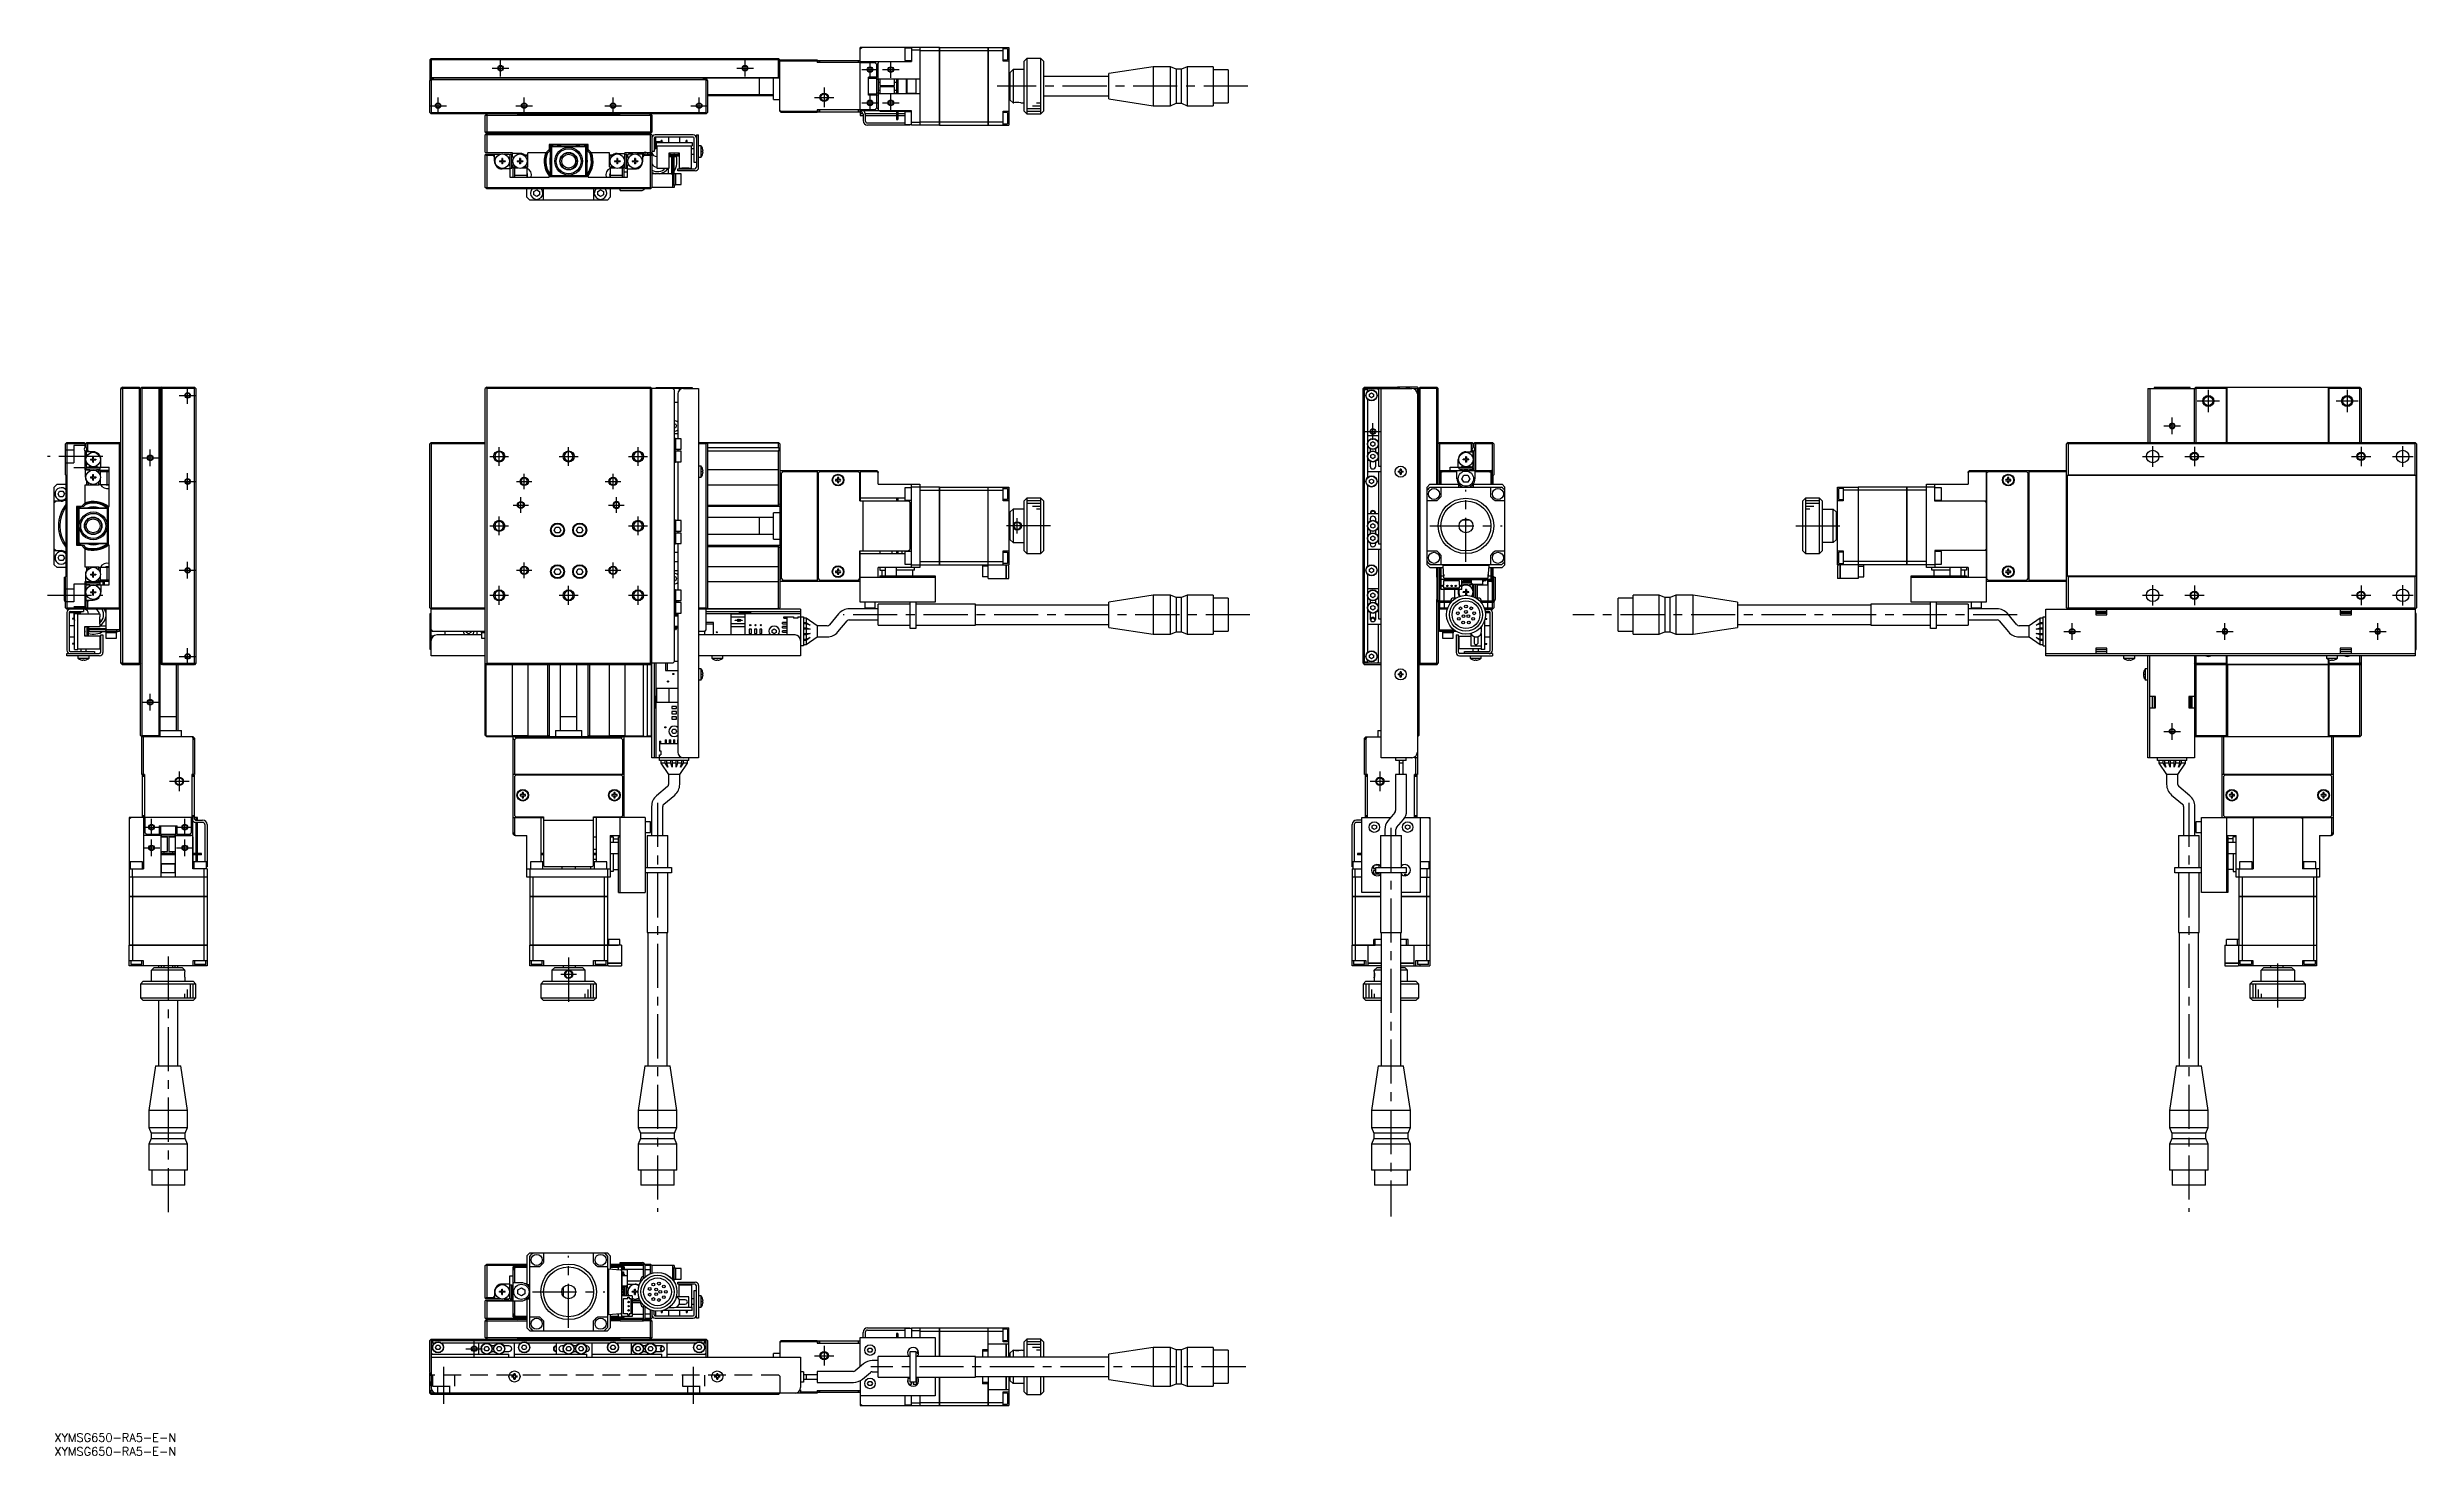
# Model space of a CAD drawing. Extents: x -2 to 850, y -8 to 499.
import ezdxf

# ---------------------------------------------------------------- set-up
doc = ezdxf.new("R2010")
doc.units = 0
doc.header["$LTSCALE"] = 0.5
doc.linetypes.add('CENTER', pattern=[50.8, 31.75, -6.35, 6.35, -6.35])
doc.linetypes.add('DASHED', pattern=[19.05, 12.7, -6.35])
for name, color, linetype in [('MSM_CENTER', 1, 'CENTER'), ('MSM_CONTINUOUS', 7, 'CONTINUOUS'), ('MSM_DASHED', 4, 'DASHED'), ('MSM_NARROW', 5, 'CONTINUOUS'), ('MSM_PART_NUMBER', 7, 'CONTINUOUS')]:
    doc.layers.add(name, color=color, linetype=linetype)
doc.styles.get("Standard").update_dxf_attribs({"font": 'txt.shx', "height": 1, "bigfont": 'bigfont.shx'})

# ---------------------------------------------------------------- blocks, each defined once
blk = doc.blocks.new('*U2')
at = {"layer": 'MSM_PART_NUMBER'}
blk.add_text('XYMSG650-RA5-E-N', height=3, dxfattribs=at).set_placement((0, -3))
blk = doc.blocks.new('*U3')
at = {"layer": 'MSM_PART_NUMBER'}
blk.add_text('XYMSG650-RA5-E-N', height=3, dxfattribs=at).set_placement((0, -8))

msp = doc.modelspace()

# ---------------------------------------------------------------- linework, layer by layer
at = {"layer": 'MSM_CENTER'}
for p, q in [((157.65, 491.7), (163.65, 491.7)), ((160.65, 488.7), (160.65, 494.7)), ((245.65, 491.7), (251.65, 491.7)), ((248.65, 488.7), (248.65, 494.7)), ((290.65, 491.2), (296.65, 491.2)), ((293.65, 488.2), (293.65, 494.2)), ((298.15, 491.2), (304.15, 491.2)), ((301.15, 488.2), (301.15, 494.2)), ((135.15, 478.2), (141.15, 478.2)), ((138.15, 475.2), (138.15, 481.2)), ((166.15, 478.2), (172.15, 478.2)), ((169.15, 475.2), (169.15, 481.2)), ((198.15, 478.2), (204.15, 478.2)), ((201.15, 475.2), (201.15, 481.2)), ((229.15, 478.2), (235.15, 478.2)), ((232.15, 475.2), (232.15, 481.2)), ((273.65, 481.2), (280.65, 481.2)), ((277.15, 484.7), (277.15, 477.7)), ((290.65, 479.2), (296.65, 479.2)), ((293.65, 476.2), (293.65, 482.2)), ((298.15, 479.2), (304.15, 479.2)), ((301.15, 476.2), (301.15, 482.2)), ((429.68, 485.2), (339.43, 485.2)), ((48, 370.86), (48, 376.86)), ((775.45, 375.86), (775.45, 367.86)), ((825.45, 375.86), (825.45, 367.86)), ((45, 373.86), (51, 373.86)), ((771.45, 371.86), (779.45, 371.86)), ((821.45, 371.86), (829.45, 371.86)), ((471.7, 360.86), (477.7, 360.86)), ((474.7, 357.86), (474.7, 363.86)), ((759.45, 362.86), (765.45, 362.86)), ((762.45, 359.86), (762.45, 365.86)), ((17.5, 351.86), (-2.5, 351.86)), ((31.5, 351.36), (37.5, 351.36)), ((34.5, 348.36), (34.5, 354.36)), ((156.75, 351.86), (163.55, 351.86)), ((160.15, 348.46), (160.15, 355.26)), ((181.75, 351.86), (188.55, 351.86)), ((185.15, 348.46), (185.15, 355.26)), ((206.75, 351.86), (213.55, 351.86)), ((210.15, 348.46), (210.15, 355.26)), ((751.75, 351.86), (759.15, 351.86)), ((755.45, 348.16), (755.45, 355.56)), ((766.95, 351.86), (773.95, 351.86)), ((770.45, 355.36), (770.45, 348.36)), ((826.95, 351.86), (833.95, 351.86)), ((830.45, 355.36), (830.45, 348.36)), ((841.75, 351.86), (849.15, 351.86)), ((845.45, 348.16), (845.45, 355.56)), ((45, 342.86), (51, 342.86)), ((48, 339.86), (48, 345.86)), ((166.35, 342.86), (171.95, 342.86)), ((169.15, 340.06), (169.15, 345.66)), ((198.35, 342.86), (203.95, 342.86)), ((201.15, 340.06), (201.15, 345.66)), ((165.15, 334.36), (170.75, 334.36)), ((167.95, 331.56), (167.95, 337.16)), ((199.55, 334.36), (205.15, 334.36)), ((202.35, 331.56), (202.35, 337.16)), ((508.2, 313.86), (508.2, 339.86)), ((156.75, 326.86), (163.55, 326.86)), ((160.15, 323.46), (160.15, 330.26)), ((206.75, 326.86), (213.55, 326.86)), ((210.15, 323.46), (210.15, 330.26)), ((358.65, 326.86), (340.65, 326.86)), ((346.65, 324.06), (346.65, 329.66)), ((495.2, 326.86), (521.2, 326.86)), ((626.95, 326.86), (644.95, 326.86)), ((45, 310.86), (51, 310.86)), ((48, 307.86), (48, 313.86)), ((166.35, 310.86), (171.95, 310.86)), ((169.15, 308.06), (169.15, 313.66)), ((198.35, 310.86), (203.95, 310.86)), ((201.15, 308.06), (201.15, 313.66)), ((-2.5, 301.86), (17.5, 301.86)), ((156.75, 301.86), (163.55, 301.86)), ((160.15, 298.46), (160.15, 305.26)), ((181.75, 301.86), (188.55, 301.86)), ((185.15, 298.46), (185.15, 305.26)), ((206.75, 301.86), (213.55, 301.86)), ((210.15, 298.46), (210.15, 305.26)), ((751.75, 301.86), (759.15, 301.86)), ((755.45, 298.16), (755.45, 305.56)), ((766.95, 301.86), (773.95, 301.86)), ((770.45, 305.36), (770.45, 298.36)), ((826.95, 301.86), (833.95, 301.86)), ((830.45, 305.36), (830.45, 298.36)), ((841.75, 301.86), (849.15, 301.86)), ((845.45, 298.16), (845.45, 305.56)), ((430.42, 294.86), (283.99, 294.86)), ((706.7, 294.86), (546.7, 294.86)), ((726.45, 285.86), (726.45, 291.86)), ((781.45, 285.86), (781.45, 291.86)), ((836.45, 285.86), (836.45, 291.86)), ((48, 276.86), (48, 282.86)), ((723.45, 288.86), (729.45, 288.86)), ((778.45, 288.86), (784.45, 288.86)), ((833.45, 288.86), (839.45, 288.86)), ((45, 279.86), (51, 279.86)), ((34.5, 260.36), (34.5, 266.36)), ((31.5, 263.36), (37.5, 263.36)), ((759.45, 252.86), (765.45, 252.86)), ((762.45, 249.86), (762.45, 255.86)), ((41.5, 234.86), (48.5, 234.86)), ((45, 238.36), (45, 231.36)), ((473.7, 234.86), (480.7, 234.86)), ((477.2, 238.36), (477.2, 231.36)), ((217.15, 227.14), (217.15, 79.82)), ((768.45, 227.14), (768.45, 79.82)), ((32, 218.36), (38, 218.36)), ((35, 215.36), (35, 221.36)), ((35, 207.86), (35, 213.86)), ((44, 218.36), (50, 218.36)), ((47, 215.36), (47, 221.36)), ((47, 207.86), (47, 213.86)), ((481.2, 218.11), (481.2, 78.11)), ((32, 210.86), (38, 210.86)), ((44, 210.86), (50, 210.86)), ((41, 171.73), (41, 78.57)), ((185.15, 171.36), (185.15, 153.36)), ((800.45, 153.36), (800.45, 171.36)), ((182.35, 165.36), (187.95, 165.36)), ((185.15, 38), (185.15, 64)), ((172.15, 51), (198.15, 51)), ((148.15, 30.5), (154.15, 30.5)), ((151.15, 27.5), (151.15, 33.5)), ((273.65, 28), (280.65, 28)), ((277.15, 31.5), (277.15, 24.5)), ((140.15, 23.97), (140.15, 10.68)), ((230.15, 10.68), (230.15, 23.97)), ((428.9, 24), (293.9, 24))]:
    msp.add_line(p, q, dxfattribs=at)
at = {"layer": 'MSM_CONTINUOUS'}
for p, q in [((135.15, 494.7), (135.65, 495.2)), ((135.4, 494.95), (135.65, 494.7)), ((135.65, 495.2), (260.65, 495.2)), ((261.15, 494.7), (260.65, 495.2)), ((260.65, 494.7), (260.9, 494.95)), ((290.15, 498.7), (290.65, 499.2)), ((318.64, 499.2), (290.15, 499.2)), ((290.15, 476.7), (290.15, 499.2)), ((306.15, 498.95), (306.15, 494.45)), ((308.65, 498.95), (306.15, 498.95)), ((308.65, 499.2), (308.65, 494.1)), ((311.65, 498.2), (308.65, 498.2)), ((311.65, 499.2), (311.65, 471.2)), ((311.65, 498.04), (318.64, 498.04)), ((318.64, 471.2), (318.64, 499.2)), ((318.65, 499.19), (318.64, 499.19)), ((318.65, 498.04), (318.64, 498.04)), ((318.65, 499.2), (336.14, 499.2)), ((318.65, 499.2), (318.65, 471.2)), ((318.65, 498.04), (336.14, 498.04)), ((336.14, 471.2), (336.14, 499.2)), ((336.15, 499.19), (336.14, 499.19)), ((336.15, 498.04), (336.14, 498.04)), ((336.15, 499.2), (343.65, 499.2)), ((336.15, 499.2), (336.15, 471.2)), ((336.15, 498.04), (341.65, 498.04)), ((341.65, 494.2), (341.65, 499.2)), ((343.15, 498.7), (341.65, 498.7)), ((343.15, 498.7), (343.15, 494.7)), ((343.65, 495.7), (343.15, 495.7)), ((343.65, 499.2), (343.65, 471.2)), ((350.15, 495.2), (349.15, 494.2)), ((350.15, 495.2), (350.15, 475.2)), ((355.15, 495.2), (350.15, 495.2)), ((355.15, 475.2), (355.15, 495.2)), ((356.15, 494.2), (355.15, 495.2)), ((135.15, 494.7), (135.15, 487.5)), ((260.75, 488.2), (135.15, 488.2)), ((136.55, 488), (135.15, 488)), ((135.15, 487.2), (135.55, 487.6)), ((135.25, 487.4), (135.15, 487.5)), ((135.15, 475.7), (135.15, 487.2)), ((135.25, 487.3), (135.25, 487.5)), ((135.65, 488.4), (135.45, 488.2)), ((136.25, 487.8), (135.55, 487.8)), ((135.55, 487.6), (135.65, 487.7)), ((135.55, 487.6), (135.65, 487.5)), ((260.65, 494.7), (135.65, 494.7)), ((135.65, 494.7), (135.65, 488.4)), ((135.65, 488.4), (260.65, 488.4)), ((135.65, 487.7), (234.65, 487.7)), ((135.65, 487.5), (135.65, 475.7)), ((234.65, 487.5), (135.65, 487.5)), ((136.55, 487.7), (136.55, 488)), ((260.65, 488.1), (233.75, 488.1)), ((233.75, 487.7), (233.75, 488.1)), ((234.75, 487.8), (234.05, 487.8)), ((234.65, 487.7), (235.15, 487.2)), ((234.65, 487.5), (234.75, 487.6)), ((234.65, 475.7), (234.65, 487.5)), ((235.05, 487.5), (235.05, 487.3)), ((235.15, 487.2), (235.15, 475.7)), ((253.85, 482.2), (253.85, 488.1)), ((258.85, 480.45), (258.85, 488.1)), ((260.65, 488.4), (260.65, 494.7)), ((260.8, 488.25), (260.65, 488.4)), ((260.65, 488.1), (260.75, 488.2)), ((260.75, 488.2), (260.8, 488.25)), ((260.8, 488.25), (261.15, 488.6)), ((261.15, 494.7), (274.65, 494.7)), ((261.15, 476.2), (261.15, 494.7)), ((274.65, 494.2), (261.15, 494.2)), ((274.65, 494.7), (274.65, 493.7)), ((290.15, 493.7), (274.65, 493.7)), ((274.95, 493.7), (274.95, 494.5)), ((274.95, 494.5), (289.95, 494.5)), ((275.45, 494.5), (275.45, 493.7)), ((289.45, 493.7), (289.45, 494.5)), ((289.95, 494.5), (289.95, 493.7)), ((290.15, 494.1), (296.65, 494.1)), ((295.53, 493.6), (290.15, 493.6)), ((296.65, 488.45), (293.15, 488.45)), ((293.15, 481.95), (293.15, 488.45)), ((296.15, 487.95), (293.15, 487.95)), ((295.53, 493.6), (296.03, 494.1)), ((296.15, 492.99), (295.53, 493.6)), ((296.65, 493.49), (296.15, 492.99)), ((296.15, 488.45), (296.15, 492.99)), ((296.15, 482.45), (296.15, 487.95)), ((296.65, 487.69), (296.15, 487.48)), ((296.65, 494.1), (296.65, 493.49)), ((296.65, 494.1), (308.65, 494.1)), ((296.65, 487.69), (296.65, 493.49)), ((311.65, 487.8), (296.65, 487.8)), ((296.75, 482.6), (296.75, 487.8)), ((297.25, 487.7), (296.75, 487.7)), ((296.75, 486.7), (297.25, 486.7)), ((297.15, 487.8), (297.15, 487.7)), ((297.25, 487.8), (297.25, 485.45)), ((302.45, 485.45), (302.45, 487.8)), ((303.15, 487.7), (302.45, 487.7)), ((302.45, 486.7), (303.15, 486.7)), ((303.15, 487.8), (303.15, 482.6)), ((303.65, 487.8), (303.65, 482.6)), ((306.15, 494.45), (308.65, 494.45)), ((306.75, 482.6), (306.75, 487.8)), ((306.95, 487.8), (306.95, 482.6)), ((310.15, 487.7), (306.95, 487.7)), ((310.15, 487.8), (310.15, 482.6)), ((341.65, 494.7), (343.15, 494.7)), ((343.65, 494.2), (341.65, 494.2)), ((344.15, 488.7), (343.65, 488.7)), ((344.15, 487.7), (343.65, 487.7)), ((343.65, 486.7), (344.15, 486.7)), ((344.15, 490.2), (345.15, 491.2)), ((344.15, 480.2), (344.15, 490.2)), ((349.15, 491.2), (345.15, 491.2)), ((345.15, 491.2), (345.15, 479.2)), ((349.15, 476.2), (349.15, 494.2)), ((356.15, 494.2), (356.15, 476.2)), ((379.65, 488.7), (356.15, 488.7)), ((395.65, 492.2), (379.65, 489.77)), ((379.65, 480.63), (379.65, 489.77)), ((395.65, 492.2), (395.65, 478.2)), ((401.85, 492.2), (395.65, 492.2)), ((401.85, 478.2), (401.85, 492.2)), ((403.85, 491.35), (401.85, 492.2)), ((403.85, 491.35), (403.85, 479.05)), ((405.85, 491.35), (403.85, 491.35)), ((407.85, 492.2), (405.85, 491.35)), ((405.85, 479.05), (405.85, 491.35)), ((407.85, 492.2), (407.85, 478.2)), ((417.15, 492.2), (407.85, 492.2)), ((417.15, 492.2), (417.15, 478.2)), ((422.65, 491.15), (417.15, 491.15)), ((422.65, 491.15), (422.65, 479.25)), ((235.15, 482.2), (258.85, 482.2)), ((258.85, 481.7), (235.15, 481.7)), ((258.85, 480.45), (261.15, 480.45)), ((293.15, 482.45), (296.15, 482.45)), ((296.65, 481.95), (293.15, 481.95)), ((296.15, 482.92), (296.65, 482.71)), ((296.15, 477.41), (296.15, 481.95)), ((296.65, 482.71), (296.65, 476.91)), ((296.65, 482.6), (311.65, 482.6)), ((297.25, 483.7), (296.75, 483.7)), ((296.75, 482.7), (297.25, 482.7)), ((297.15, 482.7), (297.15, 482.6)), ((297.25, 485.45), (302.45, 485.45)), ((297.25, 484.95), (297.25, 482.6)), ((302.45, 484.95), (297.25, 484.95)), ((302.45, 482.6), (302.45, 484.95)), ((303.15, 483.7), (302.45, 483.7)), ((302.45, 482.7), (303.15, 482.7)), ((306.95, 482.7), (310.15, 482.7)), ((344.15, 483.7), (343.65, 483.7)), ((343.65, 482.7), (344.15, 482.7)), ((343.65, 481.7), (344.15, 481.7)), ((345.15, 479.2), (344.15, 480.2)), ((345.15, 479.2), (345.4, 479.2)), ((347.9, 479.2), (349.15, 479.2)), ((356.15, 481.7), (379.65, 481.7)), ((379.65, 480.63), (395.65, 478.2)), ((395.65, 478.2), (401.85, 478.2)), ((401.85, 478.2), (403.85, 479.05)), ((403.85, 479.05), (405.85, 479.05)), ((405.85, 479.05), (407.85, 478.2)), ((407.85, 478.2), (417.15, 478.2)), ((417.15, 479.25), (422.65, 479.25)), ((135.65, 475.2), (135.15, 475.7)), ((135.65, 475.7), (135.4, 475.45)), ((135.65, 475.7), (234.65, 475.7)), ((234.65, 475.2), (135.65, 475.2)), ((155.15, 474.7), (155.65, 475.2)), ((155.15, 468.7), (155.15, 474.7)), ((215.15, 474.7), (155.15, 474.7)), ((155.65, 474.7), (155.85, 475.2)), ((155.65, 474.7), (155.65, 468.2)), ((167, 474.9), (166.7, 475.2)), ((167, 474.9), (203.3, 474.9)), ((203.6, 475.2), (203.3, 474.9)), ((214.44, 475.2), (214.65, 474.7)), ((214.65, 475.2), (215.15, 474.7)), ((214.65, 474.7), (214.65, 468.2)), ((215.15, 474.7), (215.15, 468.7)), ((234.9, 475.45), (234.65, 475.7)), ((234.65, 475.2), (235.15, 475.7)), ((261.15, 476.5), (261.76, 476.2)), ((261.65, 475.7), (261.15, 476.2)), ((274.65, 475.7), (261.65, 475.7)), ((261.76, 476.2), (274.65, 476.2)), ((261.76, 476.2), (262.26, 475.7)), ((290.15, 476.7), (274.65, 476.7)), ((274.65, 476.7), (274.65, 475.7)), ((274.95, 475.9), (274.95, 476.7)), ((290.35, 475.9), (274.95, 475.9)), ((275.45, 476.7), (275.45, 475.9)), ((289.45, 475.9), (289.45, 476.7)), ((289.95, 476.7), (289.95, 475.9)), ((290.15, 476.8), (295.53, 476.8)), ((290.15, 476.3), (290.15, 476.7)), ((308.65, 476.3), (290.15, 476.3)), ((290.15, 475.9), (290.15, 474.7)), ((291.14, 475.2), (290.15, 475.2)), ((290.15, 474.7), (291.15, 474.7)), ((291.15, 475.1), (291.15, 472.8)), ((303.15, 475.2), (291.94, 475.2)), ((291.95, 475.1), (291.95, 472.8)), ((291.95, 474.7), (303.15, 474.7)), ((292.75, 472), (306.15, 472)), ((307.95, 471.2), (292.75, 471.2)), ((295.53, 476.8), (296.15, 477.41)), ((296.03, 476.3), (295.53, 476.8)), ((296.15, 477.41), (296.65, 476.91)), ((296.65, 476.91), (296.65, 476.3)), ((297.15, 476.3), (297.15, 476.2)), ((297.15, 476.2), (303.15, 476.2)), ((303.15, 476.3), (303.15, 473.2)), ((303.15, 473.2), (303.65, 473.2)), ((303.65, 476.3), (303.65, 473.2)), ((303.65, 476.2), (308.65, 476.2)), ((306.15, 475.2), (303.65, 475.2)), ((303.65, 474.7), (306.15, 474.7)), ((306.15, 475.95), (306.15, 471.45)), ((308.65, 475.95), (306.15, 475.95)), ((306.15, 471.45), (308.65, 471.45)), ((307.45, 471.2), (307.45, 471.45)), ((307.95, 471.45), (307.95, 471.2)), ((308.65, 471.2), (308.65, 476.3)), ((308.65, 472.2), (311.65, 472.2)), ((318.64, 471.2), (308.65, 471.2)), ((311.65, 472.35), (318.64, 472.35)), ((318.65, 472.36), (318.64, 472.36)), ((318.65, 471.21), (318.64, 471.21)), ((318.65, 472.35), (336.14, 472.35)), ((318.65, 471.2), (336.14, 471.2)), ((336.15, 472.36), (336.14, 472.36)), ((336.15, 471.21), (336.14, 471.21)), ((336.15, 472.35), (341.65, 472.35)), ((336.15, 471.2), (343.65, 471.2)), ((341.65, 476.2), (343.65, 476.2)), ((341.65, 471.2), (341.65, 476.2)), ((343.15, 475.7), (341.65, 475.7)), ((341.65, 471.7), (343.15, 471.7)), ((343.15, 475.7), (343.15, 471.7)), ((343.65, 474.7), (343.15, 474.7)), ((349.15, 476.2), (350.15, 475.2)), ((350.15, 475.2), (355.15, 475.2)), ((355.15, 475.2), (356.15, 476.2)), ((215.15, 468.7), (155.15, 468.7)), ((155.15, 468.7), (155.65, 468.2)), ((155.15, 467.7), (155.65, 468.2)), ((155.15, 461.4), (155.15, 467.7)), ((155.35, 461.2), (155.15, 461.4)), ((155.15, 460.5), (155.35, 460.7)), ((155.25, 460.6), (155.65, 460.2)), ((164.95, 461.2), (155.35, 461.2)), ((155.35, 460.7), (160.53, 460.7)), ((155.4, 467.95), (155.65, 467.7)), ((214.65, 468.2), (155.65, 468.2)), ((155.65, 467.7), (155.65, 461.2)), ((214.65, 467.7), (155.65, 467.7)), ((158.45, 458.2), (158.45, 460.7)), ((161.96, 460.7), (163.65, 460.7)), ((163.95, 460.4), (163.65, 460.7)), ((164.15, 460.7), (164.75, 460.7)), ((164.15, 455.7), (164.15, 460.7)), ((164.75, 455.7), (164.75, 460.7)), ((164.95, 459.74), (164.95, 461.2)), ((167.65, 461), (164.95, 461)), ((167.05, 467.9), (166.75, 468.2)), ((167.05, 467.9), (203.25, 467.9)), ((170.15, 467.9), (170.15, 468.2)), ((177.65, 461.2), (170.45, 461.2)), ((170.45, 456.2), (170.45, 461.2)), ((176.94, 461.2), (178.15, 462.41)), ((178.15, 461.7), (177.65, 461.2)), ((178.15, 464.2), (178.15, 461.7)), ((192.15, 464.2), (178.15, 464.2)), ((178.65, 462.9), (179.45, 463.7)), ((178.65, 453.5), (178.65, 462.9)), ((178.95, 463.2), (178.95, 453.2)), ((191.15, 463.4), (179.15, 463.4)), ((179.45, 463.7), (190.85, 463.7)), ((190.85, 463.7), (191.65, 462.9)), ((191.35, 453.2), (191.35, 463.2)), ((191.65, 462.9), (191.65, 453.5)), ((192.15, 461.7), (192.15, 464.2)), ((192.15, 462.41), (193.35, 461.2)), ((192.65, 461.2), (192.15, 461.7)), ((199.85, 461.2), (192.65, 461.2)), ((199.85, 456.2), (199.85, 461.2)), ((200.15, 468.2), (200.15, 467.9)), ((202.65, 461), (205.35, 461)), ((203.55, 468.2), (203.25, 467.9)), ((214.95, 461.2), (205.35, 461.2)), ((205.35, 459.74), (205.35, 461.2)), ((205.55, 460.7), (206.15, 460.7)), ((205.55, 455.7), (205.55, 460.7)), ((206.15, 455.7), (206.15, 460.7)), ((206.65, 460.7), (206.35, 460.4)), ((208.33, 460.7), (206.65, 460.7)), ((207.55, 461.2), (207.55, 460.7)), ((208.05, 461.2), (208.05, 460.7)), ((212.08, 460.7), (209.76, 460.7)), ((211.15, 461.2), (211.15, 460.7)), ((211.85, 458.2), (211.85, 460.7)), ((212.15, 460.65), (212.15, 461.2)), ((212.65, 460.45), (212.65, 461.2)), ((213.41, 460.7), (214.95, 460.7)), ((215.15, 468.7), (214.65, 468.2)), ((214.65, 468.2), (215.15, 467.7)), ((214.65, 467.7), (214.9, 467.95)), ((214.65, 461.2), (214.65, 467.7)), ((214.65, 460.2), (215.05, 460.6)), ((215.15, 461.4), (214.95, 461.2)), ((215.15, 460.5), (214.95, 460.7)), ((215.02, 461.27), (215.02, 460.63)), ((215.15, 467.7), (215.15, 461.4)), ((215.95, 461.7), (215.15, 461.7)), ((215.95, 466.5), (215.95, 461.7)), ((215.95, 462.7), (216.45, 462.7)), ((216.45, 466.7), (216, 466.7)), ((229.95, 467.7), (216.35, 467.7)), ((229.95, 466.9), (216.35, 466.9)), ((216.45, 466.7), (216.45, 462.7)), ((216.65, 464.9), (216.65, 463.7)), ((216.65, 464.9), (229.65, 464.9)), ((216.65, 463.7), (229.65, 463.7)), ((216.9, 463.7), (216.9, 455.7)), ((218.52, 464.9), (218.52, 465.7)), ((218.77, 465.7), (218.52, 465.7)), ((218.77, 464.9), (218.77, 465.7)), ((221.15, 466.9), (221.15, 464.9)), ((221.4, 461.2), (224.9, 461.2)), ((221.4, 455.7), (221.4, 461.2)), ((224.9, 461.2), (224.9, 455.7)), ((225.15, 464.9), (225.15, 466.9)), ((227.52, 464.9), (227.52, 465.7)), ((227.77, 465.7), (227.52, 465.7)), ((227.77, 464.9), (227.77, 465.7)), ((229.4, 455.7), (229.4, 463.7)), ((230.35, 462.7), (229.4, 462.7)), ((229.4, 460.7), (230.35, 460.7)), ((229.65, 464.9), (229.65, 463.7)), ((230.35, 457.7), (230.35, 466.5)), ((231.15, 467.7), (231.95, 467.7)), ((231.15, 467.7), (231.15, 456)), ((231.95, 455.9), (231.95, 467.7)), ((232.84, 463.7), (231.95, 463.7)), ((232.84, 459.7), (232.84, 463.7)), ((233.4, 462.63), (233.4, 462.65)), ((233.4, 461.9), (233.53, 461.9)), ((233.4, 461.5), (233.4, 461.9)), ((233.53, 461.5), (233.4, 461.5)), ((233.4, 460.75), (233.4, 460.77)), ((155.15, 448.7), (155.15, 460.5)), ((155.65, 460.2), (155.65, 448.7)), ((157.95, 460.2), (155.65, 460.2)), ((158.45, 460.55), (157.95, 460.2)), ((157.95, 460.2), (158.45, 459.7)), ((160.25, 458.34), (161.04, 458.34)), ((160.25, 458.34), (160.25, 458.05)), ((160.25, 458.05), (161.04, 458.05)), ((160.78, 458.34), (160.78, 458.05)), ((161.39, 459.2), (161.1, 459.2)), ((161.1, 459.2), (161.1, 458.4)), ((161.1, 458.67), (161.39, 458.67)), ((161.1, 457.99), (161.1, 457.2)), ((161.1, 457.73), (161.39, 457.73)), ((161.39, 457.2), (161.1, 457.2)), ((163.95, 455.4), (161.25, 455.4)), ((161.39, 459.2), (161.39, 458.4)), ((161.39, 457.99), (161.39, 457.2)), ((161.45, 458.34), (162.25, 458.34)), ((161.45, 458.05), (162.25, 458.05)), ((161.72, 458.05), (161.72, 458.34)), ((162.25, 458.34), (162.25, 458.05)), ((163.57, 456.87), (163.95, 456.65)), ((163.95, 459.74), (163.81, 459.66)), ((163.95, 460.4), (163.95, 459.74)), ((163.95, 456.65), (163.95, 452.5)), ((163.95, 452.5), (178.15, 452.5)), ((164.15, 455.7), (164.75, 455.7)), ((165.32, 459.53), (164.95, 459.74)), ((164.95, 456.65), (165.08, 456.73)), ((164.95, 456.2), (164.95, 456.65)), ((164.95, 456.2), (165.98, 456.2)), ((164.95, 456.2), (165.45, 455.7)), ((165.15, 459.62), (165.15, 459.63)), ((165.15, 456.76), (165.15, 456.77)), ((165.15, 452.5), (165.15, 456)), ((166.93, 455.7), (165.45, 455.7)), ((165.7, 455.7), (165.7, 452.5)), ((165.7, 453.2), (170.2, 453.2)), ((166.65, 458.34), (167.44, 458.34)), ((166.65, 458.34), (166.65, 458.05)), ((166.65, 458.05), (167.44, 458.05)), ((167.18, 458.34), (167.18, 458.05)), ((167.79, 459.2), (167.5, 459.2)), ((167.5, 459.2), (167.5, 458.4)), ((167.5, 458.67), (167.79, 458.67)), ((167.5, 457.99), (167.5, 457.2)), ((167.5, 457.73), (167.79, 457.73)), ((167.79, 457.2), (167.5, 457.2)), ((167.79, 459.2), (167.79, 458.4)), ((167.79, 457.99), (167.79, 457.2)), ((167.85, 458.34), (168.65, 458.34)), ((167.85, 458.05), (168.65, 458.05)), ((168.12, 458.05), (168.12, 458.34)), ((170.2, 455.7), (168.36, 455.7)), ((168.65, 458.34), (168.65, 458.05)), ((169.24, 460.5), (170.45, 460.5)), ((169.31, 456.2), (170.45, 456.2)), ((170.45, 460), (169.79, 460)), ((169.95, 455.7), (170.45, 456.2)), ((170.2, 452.5), (170.2, 455.7)), ((178.15, 452.5), (178.15, 452.7)), ((178.15, 452.7), (192.15, 452.7)), ((178.95, 453.2), (178.65, 453.5)), ((178.95, 453.2), (179.15, 453)), ((179.15, 453), (191.15, 453)), ((179.45, 452.7), (179.15, 453)), ((181.98, 455), (182.17, 455)), ((182.4, 454.77), (182.17, 455)), ((182.4, 454.77), (182.23, 454.77)), ((182.4, 454.64), (182.4, 454.77)), ((182.4, 454.64), (182.4, 454.64)), ((188.12, 455), (187.9, 454.77)), ((188.06, 454.77), (187.9, 454.77)), ((187.9, 454.77), (187.9, 454.64)), ((187.9, 454.64), (187.9, 454.64)), ((188.12, 455), (188.31, 455)), ((191.15, 453), (190.85, 452.7)), ((191.15, 453), (191.35, 453.2)), ((191.65, 453.5), (191.35, 453.2)), ((192.15, 452.7), (192.15, 452.5)), ((192.15, 452.5), (206.35, 452.5)), ((199.85, 460.5), (201.05, 460.5)), ((200.5, 460), (199.85, 460)), ((199.85, 456.2), (200.98, 456.2)), ((199.85, 456.2), (200.35, 455.7)), ((201.93, 455.7), (200.1, 455.7)), ((200.1, 455.7), (200.1, 452.5)), ((200.1, 453.2), (204.6, 453.2)), ((201.65, 458.34), (202.44, 458.34)), ((201.65, 458.34), (201.65, 458.05)), ((201.65, 458.05), (202.44, 458.05)), ((202.18, 458.34), (202.18, 458.05)), ((202.79, 459.2), (202.5, 459.2)), ((202.5, 459.2), (202.5, 458.4)), ((202.5, 458.67), (202.79, 458.67)), ((202.5, 457.99), (202.5, 457.2)), ((202.5, 457.73), (202.79, 457.73)), ((202.79, 457.2), (202.5, 457.2)), ((202.79, 459.2), (202.79, 458.4)), ((202.79, 457.99), (202.79, 457.2)), ((202.85, 458.34), (203.65, 458.34)), ((202.85, 458.05), (203.65, 458.05)), ((203.12, 458.05), (203.12, 458.34)), ((204.85, 455.7), (203.36, 455.7)), ((203.65, 458.34), (203.65, 458.05)), ((204.31, 456.2), (205.35, 456.2)), ((204.6, 452.5), (204.6, 455.7)), ((204.85, 455.7), (205.35, 456.2)), ((205.35, 459.74), (204.97, 459.53)), ((205.15, 459.62), (205.15, 459.63)), ((205.15, 459.62), (205.15, 459.62)), ((205.15, 456.76), (205.15, 456.77)), ((205.15, 452.5), (205.15, 456)), ((206.35, 454.2), (205.15, 454.2)), ((205.21, 456.73), (205.35, 456.65)), ((205.34, 456.2), (205.55, 456.2)), ((205.55, 460.12), (205.35, 460.12)), ((205.35, 456.2), (205.35, 456.65)), ((205.55, 455.7), (206.15, 455.7)), ((206.35, 460.12), (206.15, 460.12)), ((206.15, 455.9), (206.2, 455.85)), ((206.23, 455.77), (206.23, 454.2)), ((206.35, 460.4), (206.35, 459.74)), ((206.48, 459.66), (206.35, 459.74)), ((206.35, 456.65), (206.72, 456.87)), ((206.35, 452.5), (206.35, 456.65)), ((206.35, 455.4), (209.05, 455.4)), ((206.55, 459.62), (206.56, 459.62)), ((208.05, 458.34), (208.84, 458.34)), ((208.05, 458.34), (208.05, 458.05)), ((208.05, 458.05), (208.84, 458.05)), ((208.58, 458.34), (208.58, 458.05)), ((209.19, 459.2), (208.9, 459.2)), ((208.9, 459.2), (208.9, 458.4)), ((208.9, 458.67), (209.19, 458.67)), ((208.9, 457.99), (208.9, 457.2)), ((208.9, 457.73), (209.19, 457.73)), ((209.19, 457.2), (208.9, 457.2)), ((209.19, 459.2), (209.19, 458.4)), ((209.19, 457.99), (209.19, 457.2)), ((209.25, 458.34), (210.05, 458.34)), ((209.25, 458.05), (210.05, 458.05)), ((209.52, 458.05), (209.52, 458.34)), ((210.05, 458.34), (210.05, 458.05)), ((212.35, 460.2), (211.85, 460.55)), ((211.85, 459.7), (212.35, 460.2)), ((214.65, 460.2), (212.35, 460.2)), ((214.65, 448.7), (214.65, 460.2)), ((215.15, 460.5), (215.15, 448.7)), ((223.65, 453.7), (215.15, 453.7)), ((216.9, 455.7), (221.4, 455.7)), ((221.15, 453.7), (221.15, 455.7)), ((224.9, 460.5), (221.4, 460.5)), ((224.9, 460), (221.4, 460)), ((221.4, 459.85), (223.15, 459.85)), ((222.15, 459.85), (222.15, 453.7)), ((222.15, 453.7), (222.65, 453.2)), ((222.65, 459.7), (223.15, 459.7)), ((222.65, 448.7), (222.65, 459.7)), ((223.15, 449.7), (223.15, 459.7)), ((223.65, 453.7), (223.65, 449.7)), ((225.65, 453.6), (223.65, 453.6)), ((224.45, 454.7), (224.45, 455.5)), ((224.45, 455.5), (230.65, 455.5)), ((230.75, 454.7), (224.45, 454.7)), ((224.9, 455.7), (225.9, 455.7)), ((225.65, 449.8), (225.65, 453.6)), ((225.9, 455.8), (228.4, 455.8)), ((225.9, 455.7), (225.9, 455.8)), ((226.7, 455.8), (226.7, 455.7)), ((226.7, 455.7), (227.6, 455.7)), ((227.07, 455.8), (227.07, 455.7)), ((227.22, 455.8), (227.22, 455.7)), ((227.6, 455.8), (227.6, 455.7)), ((228.4, 455.7), (228.4, 455.8)), ((228.4, 455.7), (229.4, 455.7)), ((231.15, 457.7), (230.35, 457.7)), ((231.95, 459.7), (232.84, 459.7)), ((155.65, 448.2), (155.15, 448.7)), ((155.65, 448.7), (155.4, 448.45)), ((155.65, 448.7), (214.65, 448.7)), ((214.65, 448.2), (155.65, 448.2)), ((170.15, 445.2), (170.15, 448.2)), ((170.15, 445.2), (171.15, 444.2)), ((176.15, 444.2), (171.15, 444.2)), ((172.65, 447.28), (173.65, 447.85)), ((172.65, 446.12), (172.65, 447.28)), ((173.65, 445.54), (172.65, 446.12)), ((173.65, 447.85), (174.65, 447.28)), ((174.65, 446.12), (173.65, 445.54)), ((174.65, 447.28), (174.65, 446.12)), ((176.15, 444.2), (176.15, 448.2)), ((194.15, 444.2), (176.15, 444.2)), ((194.15, 448.2), (194.15, 444.2)), ((199.15, 444.2), (194.15, 444.2)), ((195.65, 447.28), (196.65, 447.85)), ((195.65, 446.12), (195.65, 447.28)), ((196.65, 445.54), (195.65, 446.12)), ((196.65, 447.85), (197.65, 447.28)), ((197.65, 446.12), (196.65, 445.54)), ((197.65, 447.28), (197.65, 446.12)), ((199.15, 444.2), (200.15, 445.2)), ((200.15, 448.2), (200.15, 445.2)), ((203.65, 447.7), (203.65, 448.2)), ((203.65, 447.7), (211.65, 447.7)), ((214.9, 448.45), (214.65, 448.7)), ((215.15, 448.7), (214.65, 448.2)), ((223.15, 448.7), (215.15, 448.7)), ((222.65, 449.7), (223.65, 449.7)), ((223.15, 449.7), (223.15, 448.7)), ((223.65, 449.8), (225.65, 449.8)), ((24.5, 376.86), (24, 376.36)), ((24.5, 376.36), (24, 376.15)), ((24, 277.36), (24, 376.36)), ((24.5, 376.86), (30.5, 376.86)), ((24.5, 376.86), (24.5, 276.86)), ((31, 376.36), (24.5, 376.36)), ((30.5, 376.86), (31, 376.36)), ((30.5, 376.86), (30.5, 276.86)), ((31.5, 376.86), (31, 376.36)), ((31, 251.36), (31, 376.36)), ((31.5, 376.36), (31.25, 376.61)), ((31.5, 376.86), (38.7, 376.86)), ((37.8, 376.36), (31.5, 376.36)), ((31.5, 376.36), (31.5, 251.36)), ((38, 376.56), (37.8, 376.36)), ((37.8, 251.36), (37.8, 376.36)), ((38, 376.86), (38, 251.26)), ((38.2, 375.46), (38.2, 376.86)), ((38.5, 375.46), (38.2, 375.46)), ((38.4, 376.46), (38.4, 375.76)), ((38.5, 376.36), (39, 376.86)), ((38.5, 277.36), (38.5, 376.36)), ((38.7, 376.36), (38.6, 376.46)), ((38.7, 376.86), (38.8, 376.76)), ((38.7, 376.76), (38.9, 376.76)), ((50.5, 376.36), (38.7, 376.36)), ((38.7, 376.36), (38.7, 277.36)), ((39, 376.86), (50.5, 376.86)), ((50.5, 376.86), (51, 376.36)), ((50.75, 376.61), (50.5, 376.36)), ((50.5, 277.36), (50.5, 376.36)), ((51, 376.36), (51, 277.36)), ((155.65, 376.86), (155.15, 376.36)), ((155.15, 251.36), (155.15, 376.36)), ((155.65, 376.36), (155.4, 376.61)), ((155.65, 376.86), (214.65, 376.86)), ((214.65, 376.36), (155.65, 376.36)), ((155.65, 376.36), (155.65, 277.36)), ((215.15, 376.36), (214.65, 376.86)), ((214.9, 376.61), (214.65, 376.36)), ((214.65, 277.36), (214.65, 376.36)), ((225.9, 376.36), (215.15, 376.36)), ((215.15, 243.36), (215.15, 376.36)), ((216.65, 376.36), (216.65, 376.66)), ((216.65, 376.66), (229.65, 376.66)), ((223.15, 375.86), (222.65, 376.36)), ((223.15, 375.86), (223.15, 277.86)), ((224.9, 376.36), (224.9, 375.63)), ((225.9, 376.28), (225.9, 376.36)), ((226.45, 376.36), (231.95, 376.36)), ((229.65, 376.66), (229.65, 376.36)), ((231.95, 376.36), (231.95, 243.36)), ((471.7, 376.86), (471.2, 376.36)), ((471.2, 277.36), (471.2, 376.36)), ((471.7, 376.36), (471.45, 376.61)), ((471.7, 376.86), (483.2, 376.86)), ((471.7, 376.36), (488.7, 376.36)), ((471.7, 277.36), (471.7, 376.36)), ((472.7, 375.86), (471.7, 375.86)), ((472.7, 376.36), (472.7, 375.18)), ((476.2, 376.36), (476.7, 375.86)), ((476.7, 376.36), (476.7, 348.36)), ((477.7, 243.36), (477.7, 376.36)), ((483.2, 376.86), (483.7, 376.36)), ((483.3, 376.76), (483.5, 376.76)), ((483.4, 376.76), (483.5, 376.86)), ((490.7, 376.86), (483.5, 376.86)), ((483.6, 376.46), (483.5, 376.36)), ((483.8, 376.36), (483.8, 376.46)), ((484, 376.36), (484, 376.86)), ((484.2, 376.36), (484.2, 376.86)), ((484.4, 376.36), (484.2, 376.56)), ((487.9, 376.66), (486.7, 376.66)), ((486.7, 376.66), (486.7, 376.36)), ((487.9, 376.66), (487.9, 376.36)), ((489.5, 376.36), (490.7, 376.36)), ((490.7, 376.86), (491.2, 376.36)), ((490.95, 376.61), (490.7, 376.36)), ((490.7, 376.36), (490.7, 237.36)), ((491.7, 376.86), (491.2, 376.36)), ((497.7, 376.36), (491.2, 376.36)), ((491.2, 376.36), (491.2, 251.36)), ((491.7, 276.86), (491.7, 376.86)), ((491.7, 376.86), (497.7, 376.86)), ((497.7, 341.86), (497.7, 376.86)), ((498.2, 376.36), (497.7, 376.86)), ((498.2, 376.15), (497.7, 376.36)), ((498.2, 341.86), (498.2, 376.36)), ((753.65, 376.36), (770.45, 376.36)), ((753.65, 376.36), (753.65, 356.86)), ((754.45, 376.36), (754.45, 356.86)), ((755.95, 376.66), (755.95, 376.36)), ((768.95, 376.66), (755.95, 376.66)), ((768.95, 376.36), (768.95, 376.66)), ((770.45, 376.36), (770.95, 376.86)), ((770.45, 356.86), (770.45, 376.36)), ((770.95, 376.15), (770.45, 376.36)), ((771.15, 376.36), (770.95, 376.86)), ((770.95, 376.86), (829.95, 376.86)), ((771.15, 376.36), (770.95, 376.15)), ((770.95, 376.15), (770.95, 356.86)), ((782, 376.36), (771.15, 376.36)), ((782, 376.36), (782.3, 376.66)), ((782, 356.86), (782, 376.36)), ((818.6, 376.66), (782.3, 376.66)), ((782.3, 356.86), (782.3, 376.66)), ((818.6, 376.66), (818.6, 356.86)), ((818.6, 376.66), (818.9, 376.36)), ((818.9, 376.36), (818.9, 356.86)), ((829.74, 376.36), (818.9, 376.36)), ((829.95, 376.86), (829.74, 376.36)), ((829.95, 376.15), (829.74, 376.36)), ((829.95, 376.86), (830.45, 376.36)), ((830.45, 376.36), (829.95, 376.15)), ((829.95, 356.86), (829.95, 376.15)), ((830.45, 376.36), (830.45, 356.86)), ((223.15, 371.36), (224.45, 371.36)), ((224.45, 374.36), (224.45, 358.26)), ((472.7, 372.54), (472.7, 344.18)), ((473.45, 374.29), (474.2, 374.73)), ((473.45, 373.43), (473.45, 374.29)), ((474.2, 373), (473.45, 373.43)), ((474.2, 374.73), (474.95, 374.29)), ((474.95, 373.43), (474.2, 373)), ((474.95, 374.29), (474.95, 373.43)), ((223.15, 363.61), (223.58, 363.61)), ((223.58, 362.11), (223.15, 362.11)), ((224.45, 359.96), (223.15, 359.96)), ((223.65, 358.36), (223.15, 358.36)), ((223.58, 363.61), (224.01, 362.86)), ((224.01, 362.86), (223.58, 362.11)), ((223.65, 358.36), (223.65, 354.36)), ((225.65, 358.26), (223.65, 358.26)), ((225.65, 354.46), (225.65, 358.26)), ((472.7, 359.36), (476.7, 359.36)), ((4, 356.36), (4.5, 356.86)), ((4, 345.26), (4, 356.36)), ((4.5, 356.36), (4.25, 356.61)), ((4.5, 356.86), (10.8, 356.86)), ((4.5, 356.36), (4.5, 297.36)), ((11, 356.36), (4.5, 356.36)), ((10.8, 356.86), (11, 356.66)), ((11, 356.66), (11, 355.12)), ((11, 353.8), (11, 347.06)), ((11.6, 356.76), (11.5, 356.66)), ((11.5, 355.12), (11.5, 356.66)), ((11.5, 353.8), (11.5, 351.48)), ((14, 353.56), (11.5, 353.56)), ((11.5, 350.05), (11.5, 348.36)), ((11.6, 356.76), (11.7, 356.86)), ((12, 356.36), (11.6, 356.76)), ((12, 354.06), (11.65, 353.56)), ((11.7, 356.86), (23.5, 356.86)), ((23.5, 356.36), (12, 356.36)), ((12, 356.36), (12, 354.06)), ((12.5, 353.56), (12, 354.06)), ((13, 350.91), (13.8, 350.91)), ((13, 350.91), (13, 350.62)), ((13, 350.62), (13.8, 350.62)), ((13.53, 350.62), (13.53, 350.91)), ((13.86, 351.76), (14.15, 351.76)), ((13.86, 350.97), (13.86, 351.76)), ((14.15, 351.23), (13.86, 351.23)), ((13.86, 349.76), (13.86, 350.56)), ((13.86, 350.29), (14.15, 350.29)), ((13.86, 349.76), (14.15, 349.76)), ((14.15, 350.97), (14.15, 351.76)), ((14.15, 349.76), (14.15, 350.56)), ((14.21, 350.91), (15, 350.91)), ((14.21, 350.62), (15, 350.62)), ((14.47, 350.62), (14.47, 350.91)), ((15, 350.91), (15, 350.62)), ((16.8, 348.06), (16.8, 350.76)), ((23.5, 356.86), (24, 356.36)), ((23.75, 356.61), (23.5, 356.36)), ((23.5, 297.36), (23.5, 356.36)), ((135.65, 356.86), (135.15, 356.36)), ((135.15, 297.36), (135.15, 356.36)), ((135.4, 356.61), (135.65, 356.36)), ((135.65, 356.86), (155.15, 356.86)), ((155.15, 356.36), (135.65, 356.36)), ((135.65, 356.36), (135.65, 297.36)), ((223.15, 354.36), (223.65, 354.36)), ((223.65, 353.86), (223.15, 353.86)), ((223.15, 349.86), (223.65, 349.86)), ((223.65, 354.46), (225.65, 354.46)), ((223.65, 353.86), (223.65, 349.86)), ((225.65, 353.76), (223.65, 353.76)), ((223.65, 349.96), (225.65, 349.96)), ((224.45, 354.46), (224.45, 353.76)), ((224.45, 349.96), (224.45, 328.76)), ((225.65, 349.96), (225.65, 353.76)), ((231.95, 356.86), (260.65, 356.86)), ((234.65, 356.36), (231.95, 356.36)), ((235.15, 356.36), (234.65, 356.86)), ((234.65, 356.36), (234.9, 356.61)), ((234.65, 297.36), (234.65, 356.36)), ((260.75, 356.66), (234.85, 356.66)), ((235.15, 356.36), (235.15, 297.36)), ((235.15, 355.12), (260.75, 355.12)), ((260.75, 353.8), (235.15, 353.8)), ((260.8, 356.71), (260.65, 356.86)), ((260.75, 356.66), (260.8, 356.71)), ((260.75, 355.12), (260.75, 356.66)), ((260.75, 347.06), (260.75, 353.8)), ((260.8, 356.71), (261.15, 356.36)), ((261.15, 356.36), (261.15, 297.36)), ((473.7, 354.63), (473.7, 353.59)), ((473.7, 350.13), (473.7, 348.36)), ((473.95, 356.79), (474.7, 357.23)), ((473.95, 355.93), (473.95, 356.79)), ((474.7, 355.5), (473.95, 355.93)), ((473.95, 352.29), (474.7, 352.73)), ((473.95, 351.43), (473.95, 352.29)), ((474.7, 351), (473.95, 351.43)), ((474.7, 357.23), (475.45, 356.79)), ((475.45, 355.93), (474.7, 355.5)), ((474.7, 352.73), (475.45, 352.29)), ((475.45, 351.43), (474.7, 351)), ((475.45, 356.79), (475.45, 355.93)), ((475.45, 352.29), (475.45, 351.43)), ((475.7, 353.59), (475.7, 354.63)), ((475.7, 348.36), (475.7, 350.13)), ((498.2, 356.36), (498.7, 356.86)), ((498.7, 356.36), (498.45, 356.61)), ((498.7, 356.86), (510.5, 356.86)), ((498.7, 356.36), (498.7, 341.86)), ((510.2, 356.36), (498.7, 356.36)), ((505.4, 348.06), (505.4, 350.76)), ((507.2, 350.62), (507.2, 350.91)), ((507.99, 350.91), (507.2, 350.91)), ((507.99, 350.62), (507.2, 350.62)), ((507.73, 350.91), (507.73, 350.62)), ((508.34, 351.76), (508.05, 351.76)), ((508.05, 351.76), (508.05, 350.97)), ((508.34, 351.23), (508.05, 351.23)), ((508.05, 350.56), (508.05, 349.76)), ((508.05, 350.29), (508.34, 350.29)), ((508.34, 349.76), (508.05, 349.76)), ((508.2, 353.56), (510.7, 353.56)), ((508.34, 351.76), (508.34, 350.97)), ((508.34, 350.56), (508.34, 349.76)), ((509.2, 350.91), (508.4, 350.91)), ((509.2, 350.62), (508.4, 350.62)), ((508.67, 350.91), (508.67, 350.62)), ((509.2, 350.62), (509.2, 350.91)), ((510.2, 354.06), (509.7, 353.56)), ((510.6, 356.76), (510.2, 356.36)), ((510.2, 354.06), (510.2, 356.36)), ((510.55, 353.56), (510.2, 354.06)), ((510.5, 356.86), (510.6, 356.76)), ((510.7, 356.66), (510.6, 356.76)), ((510.7, 356.66), (510.7, 355.12)), ((510.7, 353.8), (510.7, 351.48)), ((510.7, 350.05), (510.7, 348.36)), ((511.2, 356.66), (511.25, 356.71)), ((511.2, 355.12), (511.2, 356.66)), ((511.2, 347.06), (511.2, 353.8)), ((511.25, 356.71), (511.4, 356.86)), ((511.25, 356.71), (511.6, 356.36)), ((511.4, 356.86), (517.7, 356.86)), ((511.6, 356.36), (511.6, 346.86)), ((517.7, 356.36), (511.6, 356.36)), ((517.7, 356.86), (518.2, 356.36)), ((517.95, 356.61), (517.7, 356.36)), ((517.7, 341.86), (517.7, 356.36)), ((518.2, 356.36), (518.2, 345.26)), ((724.95, 356.86), (724.45, 356.36)), ((724.45, 297.36), (724.45, 356.36)), ((724.7, 356.61), (724.95, 356.36)), ((724.95, 356.86), (849.95, 356.86)), ((724.95, 356.36), (724.95, 345.26)), ((849.95, 356.36), (724.95, 356.36)), ((850.45, 356.36), (849.95, 356.86)), ((849.95, 356.36), (850.2, 356.61)), ((849.95, 345.26), (849.95, 356.36)), ((850.45, 356.36), (850.45, 297.36)), ((1, 341.86), (0, 340.86)), ((1, 341.86), (4.3, 341.86)), ((4, 345.26), (4.3, 344.96)), ((4.3, 308.76), (4.3, 344.96)), ((11, 347.06), (12.46, 347.06)), ((16, 341.56), (11, 341.56)), ((11, 341.56), (11, 334.36)), ((11.2, 344.36), (11.2, 347.06)), ((11.5, 348.36), (11.8, 348.06)), ((16.5, 347.86), (11.5, 347.86)), ((11.5, 347.26), (11.5, 347.86)), ((16.5, 347.26), (11.5, 347.26)), ((11.7, 341.56), (11.7, 342.77)), ((11.8, 348.06), (12.46, 348.06)), ((12.2, 342.22), (12.2, 341.56)), ((12.54, 348.2), (12.46, 348.06)), ((12.46, 347.06), (12.67, 346.69)), ((12.58, 346.86), (12.57, 346.86)), ((13, 344.51), (13.8, 344.51)), ((13, 344.51), (13, 344.22)), ((13, 344.22), (13.8, 344.22)), ((13.53, 344.22), (13.53, 344.51)), ((13.86, 345.36), (14.15, 345.36)), ((13.86, 344.57), (13.86, 345.36)), ((14.15, 344.83), (13.86, 344.83)), ((13.86, 343.36), (13.86, 344.16)), ((13.86, 343.89), (14.15, 343.89)), ((13.86, 343.36), (14.15, 343.36)), ((14.15, 344.57), (14.15, 345.36)), ((14.15, 343.36), (14.15, 344.16)), ((14.21, 344.51), (15, 344.51)), ((14.21, 344.22), (15, 344.22)), ((14.47, 344.22), (14.47, 344.51)), ((15, 344.51), (15, 344.22)), ((15.54, 348.06), (15.33, 348.44)), ((15.43, 346.86), (15.42, 346.86)), ((15.46, 346.92), (15.54, 347.06)), ((15.54, 348.06), (19.7, 348.06)), ((16, 347.06), (15.54, 347.06)), ((16, 346.02), (16, 347.06)), ((16.5, 346.56), (16, 347.06)), ((16, 341.56), (16, 342.7)), ((16, 341.56), (16.5, 342.06)), ((19.7, 346.86), (16.2, 346.86)), ((16.5, 347.26), (16.5, 347.86)), ((16.5, 346.56), (16.5, 345.08)), ((19.7, 346.31), (16.5, 346.31)), ((16.5, 343.65), (16.5, 341.81)), ((16.5, 341.81), (19.7, 341.81)), ((19, 341.81), (19, 346.31)), ((19.7, 333.86), (19.7, 348.06)), ((232.84, 348.36), (231.95, 348.36)), ((231.95, 344.36), (232.84, 344.36)), ((232.84, 344.36), (232.84, 348.36)), ((233.4, 347.29), (233.4, 347.31)), ((233.4, 346.56), (233.53, 346.56)), ((233.4, 346.16), (233.4, 346.56)), ((233.53, 346.16), (233.4, 346.16)), ((233.4, 345.41), (233.4, 345.43)), ((260.75, 347.06), (235.15, 347.06)), ((260.75, 341.56), (235.15, 341.56)), ((260.65, 341.56), (260.65, 347.06)), ((260.75, 334.5), (260.75, 341.56)), ((261.15, 346.86), (296.15, 346.86)), ((261.65, 345.75), (261.15, 346.25)), ((262.26, 346.36), (261.65, 345.75)), ((261.65, 345.75), (261.65, 307.97)), ((261.76, 346.86), (262.26, 346.36)), ((274.65, 346.36), (262.26, 346.36)), ((274.65, 346.86), (274.65, 306.86)), ((275.45, 346.36), (274.95, 345.86)), ((274.95, 345.86), (274.95, 307.86)), ((289.45, 346.36), (275.45, 346.36)), ((281.91, 343.6), (281.23, 343.6)), ((281.23, 343.12), (281.91, 343.12)), ((281.91, 344.28), (281.91, 343.6)), ((281.91, 343.12), (281.91, 342.44)), ((282.39, 343.6), (282.39, 344.28)), ((283.07, 343.6), (282.39, 343.6)), ((282.39, 342.44), (282.39, 343.12)), ((282.39, 343.12), (283.07, 343.12)), ((289.95, 345.86), (289.45, 346.36)), ((289.95, 335.86), (289.95, 345.86)), ((290.15, 346.86), (290.15, 335.86)), ((296.03, 346.36), (290.15, 346.36)), ((296.03, 346.36), (295.53, 346.86)), ((296.65, 346.06), (296.03, 346.36)), ((296.15, 346.86), (296.65, 346.36)), ((296.65, 346.36), (296.65, 346.06)), ((296.65, 341.86), (296.65, 346.06)), ((296.65, 341.86), (311.65, 341.86)), ((308.65, 311.86), (308.65, 341.86)), ((311.65, 341.86), (311.65, 311.86)), ((477.7, 346.36), (472.7, 346.36)), ((472.7, 341.54), (472.7, 312.18)), ((473.45, 343.29), (474.2, 343.73)), ((473.45, 342.43), (473.45, 343.29)), ((474.2, 342), (473.45, 342.43)), ((474.2, 343.73), (474.95, 343.29)), ((474.95, 342.43), (474.2, 342)), ((474.95, 343.29), (474.95, 342.43)), ((476.7, 348.36), (477.7, 348.36)), ((476.7, 346.36), (476.7, 320.36)), ((483.77, 346.56), (484.5, 346.56)), ((484.5, 346.16), (483.77, 346.16)), ((484.5, 346.56), (484.5, 347.29)), ((484.5, 345.43), (484.5, 346.16)), ((484.9, 347.29), (484.9, 346.56)), ((484.9, 346.56), (485.62, 346.56)), ((484.9, 346.16), (484.9, 345.43)), ((485.62, 346.16), (484.9, 346.16)), ((495.2, 341.86), (494.2, 340.86)), ((495.2, 341.86), (505.6, 341.86)), ((499.2, 346.86), (498.7, 346.36)), ((498.9, 341.86), (498.9, 346.36)), ((498.9, 346.36), (499.3, 346.36)), ((499.3, 345.86), (498.9, 345.86)), ((499.2, 346.86), (517.2, 346.86)), ((499.3, 346.36), (499.8, 346.86)), ((499.91, 346.36), (499.3, 346.06)), ((499.3, 341.86), (499.3, 346.36)), ((499.7, 346.76), (499.7, 346.86)), ((500.41, 346.86), (499.91, 346.36)), ((504.95, 346.36), (499.91, 346.36)), ((502.5, 348.06), (506.65, 348.06)), ((502.5, 346.86), (502.5, 348.06)), ((504.95, 343.86), (504.95, 346.86)), ((505.6, 340.86), (505.6, 341.86)), ((505.7, 347.26), (505.7, 347.86)), ((510.7, 347.86), (505.7, 347.86)), ((510.7, 347.26), (505.7, 347.26)), ((505.71, 340.86), (505.71, 341.77)), ((506.2, 347.06), (506, 346.86)), ((506.2, 347.06), (506.2, 346.86)), ((506.2, 347.06), (506.65, 347.06)), ((506.65, 348.06), (506.87, 348.44)), ((506.65, 347.06), (506.73, 346.92)), ((506.75, 343.86), (507.47, 345.11)), ((507.47, 342.61), (506.75, 343.86)), ((507.47, 345.11), (508.92, 345.11)), ((508.92, 342.61), (507.47, 342.61)), ((508.92, 345.11), (509.64, 343.86)), ((509.64, 343.86), (508.92, 342.61)), ((509.62, 346.86), (509.74, 347.06)), ((509.66, 348.2), (509.74, 348.06)), ((510.4, 348.06), (509.74, 348.06)), ((509.74, 347.06), (511.2, 347.06)), ((510.4, 348.06), (510.7, 348.36)), ((510.69, 341.77), (510.69, 340.86)), ((510.7, 347.26), (510.7, 347.86)), ((510.8, 341.86), (510.8, 340.86)), ((510.8, 341.86), (521.2, 341.86)), ((511.1, 346.86), (511.1, 347.06)), ((511.45, 346.86), (511.45, 343.86)), ((516.48, 346.36), (511.45, 346.36)), ((516.48, 346.36), (515.98, 346.86)), ((517.1, 346.06), (516.48, 346.36)), ((516.6, 346.86), (517.1, 346.36)), ((516.7, 346.76), (516.7, 346.86)), ((517.1, 346.36), (517.5, 346.36)), ((517.1, 346.36), (517.1, 341.86)), ((517.5, 345.86), (517.1, 345.86)), ((517.7, 346.36), (517.2, 346.86)), ((517.5, 346.36), (517.5, 341.86)), ((517.9, 344.96), (518.2, 345.26)), ((517.9, 344.96), (517.9, 341.86)), ((522.2, 340.86), (521.2, 341.86)), ((673.95, 341.86), (688.95, 341.86)), ((673.95, 311.86), (673.95, 341.86)), ((676.95, 335.76), (676.95, 341.86)), ((688.95, 346.36), (689.45, 346.86)), ((689.56, 346.36), (688.95, 346.06)), ((688.95, 346.06), (688.95, 346.36)), ((688.95, 346.06), (688.95, 341.86)), ((689.45, 346.86), (724.45, 346.86)), ((690.06, 346.86), (689.56, 346.36)), ((695.45, 346.36), (689.56, 346.36)), ((695.45, 346.86), (695.45, 299.36)), ((696.15, 346.36), (695.65, 345.86)), ((695.65, 345.86), (695.65, 307.86)), ((710.15, 346.36), (696.15, 346.36)), ((703.21, 343.6), (702.53, 343.6)), ((702.53, 343.12), (703.21, 343.12)), ((703.21, 344.28), (703.21, 343.6)), ((703.21, 343.12), (703.21, 342.44)), ((703.69, 343.6), (703.69, 344.28)), ((704.37, 343.6), (703.69, 343.6)), ((703.69, 342.44), (703.69, 343.12)), ((703.69, 343.12), (704.37, 343.12)), ((710.65, 345.86), (710.15, 346.36)), ((710.65, 307.86), (710.65, 345.86)), ((710.95, 306.86), (710.95, 346.86)), ((724.45, 346.36), (710.95, 346.36)), ((724.65, 344.96), (724.95, 345.26)), ((724.65, 344.96), (724.65, 308.76)), ((850.25, 344.96), (724.65, 344.96)), ((724.95, 345.26), (849.95, 345.26)), ((849.95, 345.26), (850.25, 344.96)), ((850.25, 308.76), (850.25, 344.96)), ((0, 312.86), (0, 340.86)), ((0, 335.26), (0.5, 335.76)), ((2.5, 335.76), (0, 335.76)), ((1.35, 338.36), (1.92, 339.36)), ((1.92, 337.36), (1.35, 338.36)), ((1.92, 339.36), (3.08, 339.36)), ((3.08, 337.36), (1.92, 337.36)), ((3.08, 339.36), (3.65, 338.36)), ((3.65, 338.36), (3.08, 337.36)), ((10.5, 333.86), (8, 333.86)), ((8, 333.86), (8, 319.86)), ((8.5, 332.56), (9.3, 333.36)), ((8.8, 332.86), (8.8, 320.86)), ((19, 333.06), (9, 333.06)), ((9.3, 333.36), (18.7, 333.36)), ((9.79, 333.86), (11, 335.07)), ((11, 334.36), (10.5, 333.86)), ((18.7, 333.36), (19, 333.06)), ((19.2, 332.86), (19, 333.06)), ((19.2, 320.86), (19.2, 332.86)), ((19.2, 332.86), (19.5, 332.56)), ((19.5, 319.86), (19.5, 333.86)), ((19.5, 333.86), (19.7, 333.86)), ((235.15, 334.36), (260.65, 334.36)), ((261.15, 333.86), (235.15, 333.86)), ((260.65, 334.36), (260.75, 334.5)), ((260.65, 333.86), (260.65, 334.36)), ((261.15, 334.67), (260.75, 334.5)), ((274.95, 336.86), (274.65, 336.86)), ((274.65, 335.11), (274.95, 335.11)), ((306.15, 336.86), (289.95, 336.86)), ((289.95, 335.86), (307.45, 335.86)), ((291.15, 317.86), (291.15, 335.86)), ((303.15, 336.86), (303.15, 335.86)), ((303.65, 336.86), (303.65, 335.86)), ((306.15, 340.61), (306.15, 336.11)), ((308.65, 340.61), (306.15, 340.61)), ((306.15, 336.11), (308.65, 336.11)), ((307.95, 335.36), (307.45, 335.86)), ((307.95, 335.36), (307.95, 318.36)), ((318.64, 340.86), (308.65, 340.86)), ((311.65, 339.71), (318.64, 339.71)), ((318.64, 312.86), (318.64, 340.86)), ((318.65, 340.85), (318.64, 340.85)), ((318.65, 339.7), (318.64, 339.7)), ((318.65, 340.86), (336.14, 340.86)), ((318.65, 340.86), (318.65, 312.86)), ((318.65, 339.71), (336.14, 339.71)), ((336.14, 308.86), (336.14, 340.86)), ((336.15, 340.85), (336.14, 340.85)), ((336.15, 339.7), (336.14, 339.7)), ((336.15, 340.86), (343.65, 340.86)), ((336.15, 307.86), (336.15, 340.86)), ((336.15, 339.71), (341.65, 339.71)), ((341.65, 335.86), (341.65, 340.86)), ((341.65, 340.36), (343.15, 340.36)), ((343.15, 336.36), (341.65, 336.36)), ((343.65, 335.86), (341.65, 335.86)), ((343.15, 340.36), (343.15, 336.36)), ((343.65, 337.36), (343.15, 337.36)), ((343.65, 340.86), (343.65, 312.86)), ((344.15, 331.86), (345.15, 332.86)), ((345.15, 332.86), (345.15, 320.86)), ((349.15, 332.86), (345.15, 332.86)), ((350.15, 336.86), (349.15, 335.86)), ((349.15, 317.86), (349.15, 335.86)), ((350.15, 336.86), (350.15, 316.86)), ((355.15, 336.86), (350.15, 336.86)), ((355.15, 316.86), (355.15, 336.86)), ((356.15, 335.86), (355.15, 336.86)), ((356.15, 335.86), (356.15, 317.86)), ((494.2, 312.86), (494.2, 340.86)), ((497.7, 335.86), (494.2, 335.86)), ((495.35, 340.86), (521.04, 340.86)), ((499.2, 340.86), (499.2, 337.36)), ((517.2, 337.36), (517.2, 340.86)), ((522.2, 335.86), (518.7, 335.86)), ((522.2, 312.86), (522.2, 340.86)), ((630.45, 336.86), (629.45, 335.86)), ((629.45, 317.86), (629.45, 335.86)), ((630.45, 336.86), (630.45, 316.86)), ((635.45, 336.86), (630.45, 336.86)), ((635.45, 316.86), (635.45, 336.86)), ((636.45, 335.86), (635.45, 336.86)), ((636.45, 335.86), (636.45, 317.86)), ((636.45, 332.86), (640.45, 332.86)), ((641.45, 331.86), (640.45, 332.86)), ((640.45, 320.86), (640.45, 332.86)), ((641.95, 312.86), (641.95, 340.86)), ((641.95, 340.86), (649.45, 340.86)), ((641.95, 337.36), (642.45, 337.36)), ((643.95, 335.86), (641.95, 335.86)), ((642.45, 336.36), (642.45, 340.36)), ((643.95, 340.36), (642.45, 340.36)), ((642.45, 336.36), (643.95, 336.36)), ((643.95, 340.86), (643.95, 335.86)), ((649.45, 339.71), (643.95, 339.71)), ((649.45, 340.86), (649.45, 307.86)), ((649.45, 340.85), (649.46, 340.85)), ((649.45, 339.7), (649.46, 339.7)), ((666.95, 340.86), (649.46, 340.86)), ((649.46, 340.86), (649.46, 308.86)), ((666.95, 339.71), (649.46, 339.71)), ((666.95, 312.86), (666.95, 340.86)), ((666.95, 340.85), (666.96, 340.85)), ((666.95, 339.7), (666.96, 339.7)), ((666.96, 340.86), (666.96, 312.86)), ((676.95, 340.86), (666.96, 340.86)), ((673.95, 339.71), (666.96, 339.71)), ((679.45, 340.61), (676.95, 340.61)), ((676.95, 336.11), (679.45, 336.11)), ((695.45, 335.76), (676.95, 335.76)), ((679.45, 336.11), (679.45, 340.61)), ((694.95, 335.76), (695.45, 335.26)), ((695.65, 341.11), (695.45, 341.11)), ((695.65, 336.86), (695.45, 336.86)), ((695.65, 335.86), (695.45, 335.86)), ((695.65, 334.36), (695.45, 334.36)), ((710.95, 341.11), (710.65, 341.11)), ((710.95, 340.61), (710.65, 340.61)), ((710.65, 335.11), (710.95, 335.11)), ((8.5, 321.16), (8.5, 332.56)), ((17.2, 329.84), (17.2, 330.03)), ((17.2, 329.84), (17.43, 329.61)), ((17.43, 329.78), (17.43, 329.61)), ((17.43, 329.61), (17.56, 329.61)), ((179.99, 325.36), (180.57, 326.36)), ((180.57, 324.36), (179.99, 325.36)), ((180.57, 326.36), (181.72, 326.36)), ((181.72, 324.36), (180.57, 324.36)), ((181.72, 326.36), (182.3, 325.36)), ((182.3, 325.36), (181.72, 324.36)), ((187.99, 325.36), (188.57, 326.36)), ((188.57, 324.36), (187.99, 325.36)), ((188.57, 326.36), (189.72, 326.36)), ((189.72, 324.36), (188.57, 324.36)), ((189.72, 326.36), (190.3, 325.36)), ((190.3, 325.36), (189.72, 324.36)), ((223.65, 328.86), (223.15, 328.86)), ((223.15, 324.86), (223.65, 324.86)), ((223.65, 324.36), (223.15, 324.36)), ((223.65, 328.86), (223.65, 324.86)), ((225.65, 328.76), (223.65, 328.76)), ((223.65, 324.96), (225.65, 324.96)), ((223.65, 324.36), (223.65, 320.36)), ((225.65, 324.26), (223.65, 324.26)), ((224.45, 324.96), (224.45, 324.26)), ((225.65, 324.96), (225.65, 328.76)), ((225.65, 320.46), (225.65, 324.26)), ((258.85, 329.86), (235.15, 329.86)), ((253.85, 323.86), (253.85, 329.86)), ((258.85, 322.11), (258.85, 331.61)), ((261.15, 331.61), (258.85, 331.61)), ((274.85, 331.86), (274.65, 331.66)), ((274.85, 331.86), (274.85, 321.86)), ((274.95, 331.86), (274.85, 331.86)), ((307.95, 329.36), (308.65, 329.36)), ((308.65, 324.36), (307.95, 324.36)), ((344.15, 328.86), (343.65, 328.86)), ((344.15, 324.36), (343.65, 324.36)), ((344.15, 321.86), (344.15, 331.86)), ((472.7, 331.36), (476.7, 331.36)), ((473.7, 329.36), (473.7, 328.59)), ((473.7, 325.13), (473.7, 324.09)), ((473.95, 327.29), (474.7, 327.73)), ((473.95, 326.43), (473.95, 327.29)), ((474.7, 326), (473.95, 326.43)), ((474.7, 327.73), (475.45, 327.29)), ((475.45, 326.43), (474.7, 326)), ((475.45, 327.29), (475.45, 326.43)), ((475.7, 328.59), (475.7, 329.36)), ((475.7, 324.09), (475.7, 325.13)), ((509.7, 328.86), (506.7, 328.86)), ((641.45, 331.86), (641.45, 321.86)), ((641.95, 328.86), (641.45, 328.86)), ((641.45, 324.36), (641.95, 324.36)), ((710.75, 331.86), (710.65, 331.86)), ((710.75, 321.86), (710.75, 331.86)), ((710.95, 331.66), (710.75, 331.86)), ((0.5, 317.96), (0, 318.46)), ((0, 317.96), (2.5, 317.96)), ((1.35, 315.36), (1.92, 316.36)), ((1.92, 316.36), (3.08, 316.36)), ((3.08, 316.36), (3.65, 315.36)), ((8, 319.86), (10.5, 319.86)), ((9.3, 320.36), (8.5, 321.16)), ((9, 320.66), (19, 320.66)), ((18.7, 320.36), (9.3, 320.36)), ((11, 318.65), (9.79, 319.86)), ((10.5, 319.86), (11, 319.36)), ((11, 319.36), (11, 312.16)), ((17.43, 324.11), (17.2, 323.89)), ((17.2, 323.7), (17.2, 323.89)), ((17.43, 324.11), (17.43, 323.94)), ((17.56, 324.11), (17.43, 324.11)), ((17.56, 324.11), (17.56, 324.11)), ((19, 320.66), (18.7, 320.36)), ((19, 320.66), (19.2, 320.86)), ((19.5, 321.16), (19.2, 320.86)), ((19.7, 319.86), (19.5, 319.86)), ((19.7, 305.66), (19.7, 319.86)), ((223.15, 320.36), (223.65, 320.36)), ((223.15, 317.36), (224.45, 317.36)), ((223.65, 320.46), (225.65, 320.46)), ((224.45, 320.46), (224.45, 303.76)), ((235.15, 323.86), (258.85, 323.86)), ((235.15, 319.86), (261.15, 319.86)), ((260.65, 319.36), (235.15, 319.36)), ((258.85, 322.11), (261.15, 322.11)), ((260.65, 319.36), (260.65, 319.86)), ((260.75, 319.22), (260.65, 319.36)), ((260.75, 312.16), (260.75, 319.22)), ((260.75, 319.22), (261.15, 319.05)), ((274.65, 322.06), (274.85, 321.86)), ((274.95, 318.61), (274.65, 318.61)), ((274.65, 316.86), (274.95, 316.86)), ((274.85, 321.86), (274.95, 321.86)), ((289.95, 307.86), (289.95, 317.86)), ((289.95, 317.86), (307.45, 317.86)), ((289.95, 316.86), (306.15, 316.86)), ((290.15, 299.36), (290.15, 317.86)), ((297.15, 317.86), (297.15, 316.86)), ((301.65, 316.86), (301.65, 317.86)), ((303.15, 317.86), (303.15, 316.86)), ((303.65, 317.86), (303.65, 316.86)), ((305.15, 317.86), (305.15, 316.86)), ((306.15, 317.61), (306.15, 313.11)), ((308.65, 317.61), (306.15, 317.61)), ((307.45, 317.86), (307.95, 318.36)), ((308.65, 318.86), (307.95, 318.86)), ((341.65, 317.86), (343.65, 317.86)), ((341.65, 312.86), (341.65, 317.86)), ((341.65, 317.36), (343.15, 317.36)), ((343.15, 317.36), (343.15, 313.36)), ((343.65, 316.36), (343.15, 316.36)), ((345.15, 320.86), (344.15, 321.86)), ((345.15, 320.86), (349.15, 320.86)), ((349.15, 317.86), (350.15, 316.86)), ((350.15, 316.86), (355.15, 316.86)), ((355.15, 316.86), (356.15, 317.86)), ((477.7, 318.36), (472.7, 318.36)), ((473.7, 320.63), (473.7, 320.36)), ((473.95, 322.79), (474.7, 323.23)), ((473.95, 321.93), (473.95, 322.79)), ((474.7, 321.5), (473.95, 321.93)), ((474.7, 323.23), (475.45, 322.79)), ((475.45, 321.93), (474.7, 321.5)), ((475.45, 322.79), (475.45, 321.93)), ((475.7, 320.36), (475.7, 320.63)), ((476.7, 320.36), (477.7, 320.36)), ((476.7, 318.36), (476.7, 293.36)), ((494.2, 317.86), (497.7, 317.86)), ((499.2, 316.36), (499.2, 312.86)), ((517.2, 312.86), (517.2, 316.36)), ((518.7, 317.86), (522.2, 317.86)), ((629.45, 317.86), (630.45, 316.86)), ((630.45, 316.86), (635.45, 316.86)), ((635.45, 316.86), (636.45, 317.86)), ((640.45, 320.86), (636.45, 320.86)), ((640.45, 320.86), (641.45, 321.86)), ((641.95, 317.86), (643.95, 317.86)), ((641.95, 316.36), (642.45, 316.36)), ((642.45, 313.36), (642.45, 317.36)), ((643.95, 317.36), (642.45, 317.36)), ((643.95, 317.86), (643.95, 312.86)), ((695.45, 317.96), (676.95, 317.96)), ((676.95, 317.96), (676.95, 311.86)), ((679.45, 317.61), (676.95, 317.61)), ((679.45, 313.11), (679.45, 317.61)), ((695.45, 318.46), (694.95, 317.96)), ((695.45, 319.36), (695.65, 319.36)), ((695.65, 317.86), (695.45, 317.86)), ((695.45, 316.86), (695.65, 316.86)), ((710.65, 321.86), (710.75, 321.86)), ((710.95, 318.61), (710.65, 318.61)), ((710.75, 321.86), (710.95, 322.06)), ((0, 312.86), (1, 311.86)), ((4.3, 311.86), (1, 311.86)), ((1.92, 314.36), (1.35, 315.36)), ((3.08, 314.36), (1.92, 314.36)), ((3.65, 315.36), (3.08, 314.36)), ((3.5, 308.36), (4, 308.36)), ((3.5, 308.36), (3.5, 300.36)), ((4.3, 308.76), (4, 308.46)), ((4, 297.36), (4, 308.46)), ((11, 312.16), (16, 312.16)), ((11.2, 309.36), (11.2, 306.66)), ((11.7, 310.96), (11.7, 312.16)), ((12.2, 312.16), (12.2, 311.51)), ((13, 309.51), (13.8, 309.51)), ((13, 309.51), (13, 309.22)), ((13, 309.22), (13.8, 309.22)), ((13.53, 309.22), (13.53, 309.51)), ((13.86, 310.36), (14.15, 310.36)), ((13.86, 309.57), (13.86, 310.36)), ((14.15, 309.83), (13.86, 309.83)), ((13.86, 308.36), (13.86, 309.16)), ((13.86, 308.89), (14.15, 308.89)), ((13.86, 308.36), (14.15, 308.36)), ((14.15, 309.57), (14.15, 310.36)), ((14.15, 308.36), (14.15, 309.16)), ((14.21, 309.51), (15, 309.51)), ((14.21, 309.22), (15, 309.22)), ((14.47, 309.22), (14.47, 309.51)), ((15, 309.51), (15, 309.22)), ((16, 311.02), (16, 312.16)), ((16.5, 311.66), (16, 312.16)), ((16, 306.66), (16, 307.7)), ((16, 306.66), (16.5, 307.16)), ((16.5, 311.91), (16.5, 310.08)), ((19.7, 311.91), (16.5, 311.91)), ((16.5, 308.65), (16.5, 307.16)), ((16.5, 307.41), (19.7, 307.41)), ((19, 307.41), (19, 311.91)), ((179.99, 310.36), (180.57, 311.36)), ((180.57, 309.36), (179.99, 310.36)), ((180.57, 311.36), (181.72, 311.36)), ((181.72, 309.36), (180.57, 309.36)), ((181.72, 311.36), (182.3, 310.36)), ((182.3, 310.36), (181.72, 309.36)), ((187.99, 310.36), (188.57, 311.36)), ((188.57, 309.36), (187.99, 310.36)), ((188.57, 311.36), (189.72, 311.36)), ((189.72, 309.36), (188.57, 309.36)), ((189.72, 311.36), (190.3, 310.36)), ((190.3, 310.36), (189.72, 309.36)), ((224.45, 313.96), (223.15, 313.96)), ((223.15, 310.76), (224.45, 310.76)), ((223.15, 308.61), (223.58, 308.61)), ((223.58, 307.11), (223.15, 307.11)), ((223.58, 308.61), (224.01, 307.86)), ((224.01, 307.86), (223.58, 307.11)), ((260.75, 312.16), (235.15, 312.16)), ((260.65, 306.66), (260.65, 312.16)), ((261.15, 307.47), (261.65, 307.97)), ((261.65, 307.97), (262.26, 307.36)), ((262.26, 307.36), (261.76, 306.86)), ((262.26, 307.36), (274.65, 307.36)), ((274.95, 307.86), (275.45, 307.36)), ((275.45, 307.36), (289.45, 307.36)), ((281.91, 310.6), (281.23, 310.6)), ((281.23, 310.12), (281.91, 310.12)), ((281.91, 311.28), (281.91, 310.6)), ((281.91, 310.12), (281.91, 309.44)), ((282.39, 310.6), (282.39, 311.28)), ((283.07, 310.6), (282.39, 310.6)), ((282.39, 309.44), (282.39, 310.12)), ((282.39, 310.12), (283.07, 310.12)), ((289.45, 307.36), (289.95, 307.86)), ((290.15, 308.36), (317.15, 308.36)), ((296.65, 308.36), (296.65, 311.86)), ((311.65, 311.86), (296.65, 311.86)), ((297.15, 311.86), (297.15, 310.86)), ((297.15, 310.86), (299.15, 310.86)), ((297.15, 308.86), (297.15, 308.36)), ((297.15, 308.86), (317.15, 308.86)), ((297.9, 310.86), (297.9, 308.86)), ((299.15, 311.86), (299.15, 308.86)), ((303.15, 308.86), (303.15, 311.86)), ((309.65, 310.86), (303.15, 310.86)), ((306.15, 313.11), (308.65, 313.11)), ((308.65, 312.86), (318.64, 312.86)), ((308.9, 310.86), (308.9, 308.86)), ((309.65, 310.86), (309.65, 311.86)), ((311.65, 314.02), (318.64, 314.02)), ((317.15, 308.86), (317.15, 299.36)), ((318.65, 314.02), (318.64, 314.02)), ((318.65, 312.87), (318.64, 312.87)), ((318.65, 314.02), (336.14, 314.02)), ((318.65, 312.86), (336.14, 312.86)), ((334.15, 312.86), (334.15, 308.46)), ((336.14, 312.36), (334.15, 312.36)), ((336.15, 308.46), (334.15, 308.46)), ((336.15, 314.02), (336.14, 314.02)), ((336.15, 312.87), (336.14, 312.87)), ((336.15, 308.86), (336.14, 308.86)), ((336.15, 314.02), (341.65, 314.02)), ((336.15, 312.86), (343.65, 312.86)), ((336.15, 307.86), (342.64, 307.86)), ((343.15, 313.36), (341.65, 313.36)), ((342.64, 307.86), (342.64, 312.86)), ((342.65, 307.87), (342.64, 307.87)), ((342.65, 312.86), (342.65, 307.86)), ((342.65, 307.86), (343.65, 307.86)), ((343.45, 312.56), (343.45, 312.86)), ((343.65, 312.56), (343.45, 312.56)), ((343.65, 307.86), (343.65, 312.56)), ((472.7, 309.54), (472.7, 281.18)), ((473.45, 311.29), (474.2, 311.73)), ((473.45, 310.43), (473.45, 311.29)), ((474.2, 310), (473.45, 310.43)), ((474.2, 311.73), (474.95, 311.29)), ((474.95, 310.43), (474.2, 310)), ((474.95, 311.29), (474.95, 310.43)), ((494.2, 312.86), (495.2, 311.86)), ((495.2, 311.86), (500.02, 311.86)), ((521.04, 312.86), (495.35, 312.86)), ((497.7, 308.36), (497.7, 311.86)), ((497.7, 308.36), (497.7, 300.36)), ((497.7, 308.36), (498.2, 308.36)), ((498.2, 308.36), (498.2, 311.86)), ((498.2, 300.06), (498.2, 308.36)), ((498.7, 311.86), (498.7, 299.86)), ((498.7, 307.36), (499.2, 306.86)), ((498.9, 307.36), (498.9, 311.86)), ((498.9, 307.86), (499.2, 307.86)), ((499.27, 307.36), (498.9, 307.36)), ((499.2, 308.86), (500.23, 308.86)), ((499.2, 308.86), (499.2, 307.66)), ((499.2, 307.66), (517.2, 307.66)), ((499.27, 303.96), (499.27, 307.66)), ((499.3, 308.86), (499.3, 311.86)), ((499.97, 312.56), (499.95, 312.86)), ((500.28, 308.14), (499.97, 312.56)), ((516.42, 312.56), (499.97, 312.56)), ((500.2, 309.29), (500.2, 308.86)), ((500.27, 307.16), (505.77, 307.16)), ((500.27, 305.51), (500.27, 307.16)), ((515.82, 307.86), (500.57, 307.86)), ((505.77, 307.16), (505.77, 305.51)), ((506.77, 303.96), (506.77, 307.66)), ((507.2, 307.66), (507.2, 306.86)), ((507.95, 307.24), (507.2, 307.24)), ((507.95, 307.11), (507.2, 307.11)), ((507.95, 307.66), (507.95, 306.86)), ((508.45, 307.66), (508.45, 306.86)), ((509.2, 307.24), (508.45, 307.24)), ((509.2, 307.11), (508.45, 307.11)), ((509.15, 307.43), (509.15, 307.66)), ((509.15, 307.43), (509.66, 307.43)), ((509.2, 307.43), (509.2, 306.86)), ((509.4, 307.43), (509.4, 307.66)), ((509.46, 307.43), (509.46, 307.66)), ((509.7, 307.66), (509.7, 307.66)), ((509.7, 307.42), (509.7, 306.86)), ((509.76, 307.24), (509.7, 307.24)), ((509.76, 307.11), (509.7, 307.11)), ((509.76, 307.33), (509.76, 307)), ((509.99, 307), (509.99, 307.33)), ((510.2, 307.24), (509.99, 307.24)), ((510.2, 307.11), (509.99, 307.11)), ((510.2, 306.2), (510.2, 307.46)), ((510.3, 307.56), (514, 307.56)), ((510.88, 307.66), (510.88, 307.56)), ((511.45, 307.66), (511.45, 307.56)), ((512.3, 307.66), (512.3, 307.56)), ((512.42, 307.66), (512.42, 307.56)), ((514.1, 307.46), (514.1, 305.88)), ((514.31, 307.11), (514.1, 307.11)), ((514.31, 307), (514.31, 307.33)), ((514.42, 307.66), (514.42, 307.58)), ((514.54, 307.33), (514.54, 307)), ((515.37, 307.11), (514.54, 307.11)), ((514.64, 307.43), (515.15, 307.43)), ((514.83, 307.66), (514.83, 307.43)), ((514.9, 307.66), (514.9, 307.43)), ((515.15, 307.66), (515.15, 307.43)), ((515.37, 307.66), (515.37, 307.11)), ((516.1, 305.66), (516.1, 307.66)), ((516.1, 307.36), (516.48, 307.36)), ((516.1, 306.97), (516.48, 307.36)), ((516.42, 312.56), (516.12, 308.14)), ((516.17, 308.86), (517.2, 308.86)), ((516.2, 308.86), (516.2, 309.29)), ((516.38, 311.86), (521.2, 311.86)), ((516.45, 312.86), (516.42, 312.56)), ((516.48, 307.36), (517.08, 307.66)), ((517.1, 307.36), (516.6, 306.86)), ((517.1, 311.86), (517.1, 308.86)), ((517.1, 307.66), (517.1, 307.36)), ((517.5, 307.36), (517.1, 307.36)), ((517.2, 308.86), (517.2, 307.66)), ((517.2, 307.86), (517.5, 307.86)), ((517.2, 306.86), (517.7, 307.36)), ((517.5, 311.86), (517.5, 307.36)), ((517.7, 299.86), (517.7, 311.86)), ((517.9, 311.86), (517.9, 308.76)), ((518.2, 308.46), (517.9, 308.76)), ((518.2, 308.46), (518.2, 308.36)), ((518.2, 300.06), (518.2, 308.36)), ((518.2, 308.36), (518.7, 308.36)), ((518.7, 308.36), (518.7, 300.36)), ((521.2, 311.86), (522.2, 312.86)), ((649.45, 312.86), (641.95, 312.86)), ((642.15, 312.56), (641.95, 312.56)), ((641.95, 312.56), (641.95, 307.86)), ((642.95, 307.86), (641.95, 307.86)), ((642.15, 312.86), (642.15, 312.56)), ((642.45, 313.36), (643.95, 313.36)), ((642.95, 307.86), (642.95, 312.86)), ((642.95, 307.87), (642.96, 307.87)), ((642.96, 312.86), (642.96, 307.86)), ((649.45, 307.86), (642.96, 307.86)), ((649.45, 314.02), (643.95, 314.02)), ((649.45, 314.02), (649.46, 314.02)), ((649.45, 312.87), (649.46, 312.87)), ((649.46, 308.86), (649.45, 308.86)), ((649.45, 308.46), (651.45, 308.46)), ((666.95, 314.02), (649.46, 314.02)), ((666.95, 312.86), (649.46, 312.86)), ((649.46, 312.36), (651.45, 312.36)), ((651.45, 308.46), (651.45, 312.86)), ((666.95, 314.02), (666.96, 314.02)), ((666.95, 312.87), (666.96, 312.87)), ((673.95, 314.02), (666.96, 314.02)), ((676.95, 312.86), (666.96, 312.86)), ((668.45, 308.86), (688.45, 308.86)), ((668.45, 299.36), (668.45, 308.86)), ((668.45, 308.36), (695.45, 308.36)), ((688.95, 311.86), (673.95, 311.86)), ((675.95, 310.86), (675.95, 311.86)), ((682.45, 310.86), (675.95, 310.86)), ((676.7, 310.86), (676.7, 308.86)), ((676.95, 313.11), (679.45, 313.11)), ((682.45, 311.86), (682.45, 308.86)), ((686.45, 308.86), (686.45, 311.86)), ((688.45, 310.86), (686.45, 310.86)), ((687.7, 310.86), (687.7, 308.86)), ((688.45, 311.86), (688.45, 310.86)), ((688.45, 308.86), (688.45, 308.36)), ((688.95, 311.86), (688.95, 308.36)), ((695.45, 312.61), (695.65, 312.61)), ((695.65, 307.86), (696.15, 307.36)), ((696.15, 307.36), (710.15, 307.36)), ((703.21, 310.6), (702.53, 310.6)), ((702.53, 310.12), (703.21, 310.12)), ((703.21, 311.28), (703.21, 310.6)), ((703.21, 310.12), (703.21, 309.44)), ((703.69, 310.6), (703.69, 311.28)), ((704.37, 310.6), (703.69, 310.6)), ((703.69, 309.44), (703.69, 310.12)), ((703.69, 310.12), (704.37, 310.12)), ((710.15, 307.36), (710.65, 307.86)), ((710.65, 313.11), (710.95, 313.11)), ((710.65, 312.61), (710.95, 312.61)), ((710.95, 307.36), (724.45, 307.36)), ((724.95, 308.46), (724.65, 308.76)), ((850.25, 308.76), (724.65, 308.76)), ((724.95, 308.46), (724.95, 297.36)), ((849.95, 308.46), (724.95, 308.46)), ((850.25, 308.76), (849.95, 308.46)), ((849.95, 297.36), (849.95, 308.46)), ((12.46, 306.66), (11, 306.66)), ((11, 306.66), (11, 297.06)), ((11.58, 305.78), (11, 305.78)), ((11, 300.86), (11.5, 300.86)), ((11, 299.86), (11.5, 299.86)), ((11, 299.36), (11.5, 299.36)), ((16.5, 306.46), (11.5, 306.46)), ((11.5, 305.86), (11.5, 306.46)), ((16.5, 305.86), (11.5, 305.86)), ((11.8, 305.66), (11.5, 305.36)), ((11.5, 303.68), (11.5, 305.36)), ((11.5, 297.06), (11.5, 302.25)), ((11.5, 300.16), (14, 300.16)), ((11.7, 305.86), (11.65, 305.81)), ((11.65, 300.16), (12, 299.66)), ((11.8, 305.66), (12.46, 305.66)), ((12, 306.66), (12, 306.46)), ((12, 299.66), (12.5, 300.16)), ((12, 299.66), (12, 297.36)), ((12.67, 307.04), (12.46, 306.66)), ((12.46, 305.66), (12.54, 305.52)), ((12.58, 306.86), (12.57, 306.86)), ((13, 303.11), (13.8, 303.11)), ((13, 303.11), (13, 302.82)), ((13, 302.82), (13.8, 302.82)), ((13.53, 302.82), (13.53, 303.11)), ((13.86, 303.96), (14.15, 303.96)), ((13.86, 303.17), (13.86, 303.96)), ((14.15, 303.43), (13.86, 303.43)), ((13.86, 301.96), (13.86, 302.76)), ((13.86, 302.49), (14.15, 302.49)), ((13.86, 301.96), (14.15, 301.96)), ((14.15, 303.17), (14.15, 303.96)), ((14.15, 301.96), (14.15, 302.76)), ((14.21, 303.11), (15, 303.11)), ((14.21, 302.82), (15, 302.82)), ((14.47, 302.82), (14.47, 303.11)), ((15, 303.11), (15, 302.82)), ((15.33, 305.29), (15.54, 305.66)), ((15.43, 306.86), (15.42, 306.86)), ((15.43, 306.86), (15.43, 306.86)), ((15.43, 305.46), (15.43, 305.46)), ((15.54, 306.66), (15.46, 306.8)), ((17.43, 306.66), (15.54, 306.66)), ((15.54, 305.66), (19.7, 305.66)), ((15.93, 306.46), (15.93, 306.66)), ((15.93, 305.66), (15.93, 305.86)), ((19.7, 306.86), (16.2, 306.86)), ((16.5, 305.86), (16.5, 306.46)), ((16.8, 305.66), (16.8, 302.96)), ((17.43, 306.86), (17.43, 305.66)), ((17.93, 305.66), (17.93, 306.86)), ((18, 306.66), (17.93, 306.66)), ((18, 306.86), (18, 305.66)), ((223.65, 303.86), (223.15, 303.86)), ((223.15, 299.86), (223.65, 299.86)), ((224.15, 299.55), (223.15, 299.55)), ((223.65, 299.36), (223.15, 299.36)), ((223.65, 303.86), (223.65, 299.86)), ((225.65, 303.76), (223.65, 303.76)), ((223.65, 299.96), (225.65, 299.96)), ((223.65, 299.36), (223.65, 295.36)), ((225.65, 299.26), (223.65, 299.26)), ((224.15, 299.26), (224.15, 299.55)), ((224.45, 299.96), (224.45, 299.26)), ((225.65, 299.96), (225.65, 303.76)), ((225.65, 295.46), (225.65, 299.26)), ((260.75, 306.66), (235.15, 306.66)), ((260.75, 297.06), (260.75, 306.66)), ((290.15, 306.86), (261.15, 306.86)), ((317.15, 299.36), (290.15, 299.36)), ((291.75, 299.36), (291.75, 297.36)), ((295.55, 297.36), (295.55, 299.36)), ((296.65, 291.11), (296.65, 298.61)), ((308.15, 298.61), (296.65, 298.61)), ((308.15, 289.86), (308.15, 299.36)), ((310.15, 299.36), (310.15, 289.86)), ((331.65, 298.61), (310.15, 298.61)), ((331.65, 291.11), (331.65, 298.61)), ((395.65, 301.86), (379.65, 299.43)), ((379.65, 290.29), (379.65, 299.43)), ((395.65, 301.86), (395.65, 287.86)), ((401.85, 301.86), (395.65, 301.86)), ((401.85, 287.86), (401.85, 301.86)), ((403.85, 301.01), (401.85, 301.86)), ((403.85, 301.01), (403.85, 288.71)), ((405.85, 301.01), (403.85, 301.01)), ((407.85, 301.86), (405.85, 301.01)), ((405.85, 288.71), (405.85, 301.01)), ((407.85, 301.86), (407.85, 287.86)), ((417.15, 301.86), (407.85, 301.86)), ((417.15, 301.86), (417.15, 287.86)), ((422.65, 300.81), (417.15, 300.81)), ((422.65, 300.81), (422.65, 288.91)), ((472.7, 304.36), (476.7, 304.36)), ((473.7, 300.13), (473.7, 299.09)), ((473.95, 302.29), (474.7, 302.73)), ((473.95, 301.43), (473.95, 302.29)), ((474.7, 301), (473.95, 301.43)), ((474.7, 302.73), (475.45, 302.29)), ((475.45, 301.43), (474.7, 301)), ((475.45, 302.29), (475.45, 301.43)), ((475.7, 299.09), (475.7, 300.13)), ((497.7, 276.86), (497.7, 300.36)), ((498.2, 299.5), (498.2, 277.36)), ((498.4, 299.86), (503.3, 299.86)), ((498.7, 299.36), (502.83, 299.36)), ((498.7, 299.36), (498.7, 297.36)), ((499.2, 306.86), (499.27, 306.86)), ((506.77, 303.96), (499.27, 303.96)), ((499.77, 305.51), (500.27, 305.51)), ((499.77, 305.01), (499.77, 305.51)), ((500.27, 305.01), (499.77, 305.01)), ((500.2, 303.96), (500.2, 299.86)), ((500.27, 304.46), (500.27, 305.01)), ((505.77, 304.46), (500.27, 304.46)), ((500.3, 299.36), (500.3, 297.36)), ((502.7, 299.36), (502.7, 299.19)), ((504.59, 300.86), (503.7, 300.86)), ((504.2, 300.86), (504.2, 303.96)), ((505.4, 303.96), (505.4, 302.96)), ((505.77, 305.51), (506.27, 305.51)), ((505.77, 305.01), (505.77, 304.46)), ((506.27, 305.01), (505.77, 305.01)), ((506.27, 305.51), (506.27, 305.01)), ((506.77, 306.86), (509.79, 306.86)), ((510.2, 306.46), (506.77, 306.46)), ((510.5, 305.86), (506.77, 305.86)), ((506.87, 305.29), (506.77, 305.46)), ((507.2, 302.82), (507.2, 303.11)), ((507.99, 303.11), (507.2, 303.11)), ((507.99, 302.82), (507.2, 302.82)), ((507.73, 303.11), (507.73, 302.82)), ((508.34, 303.96), (508.05, 303.96)), ((508.05, 303.96), (508.05, 303.17)), ((508.34, 303.43), (508.05, 303.43)), ((508.05, 302.76), (508.05, 301.96)), ((508.05, 302.49), (508.34, 302.49)), ((508.34, 301.96), (508.05, 301.96)), ((508.34, 303.96), (508.34, 303.17)), ((508.34, 302.76), (508.34, 301.96)), ((509.2, 303.11), (508.4, 303.11)), ((509.2, 302.82), (508.4, 302.82)), ((508.67, 303.11), (508.67, 302.82)), ((509.2, 302.82), (509.2, 303.11)), ((509.74, 306.66), (509.62, 306.86)), ((509.74, 305.66), (509.66, 305.52)), ((509.74, 306.66), (510.2, 306.66)), ((510.4, 305.66), (509.74, 305.66)), ((510.09, 306.9), (510.2, 306.9)), ((510.09, 306.67), (510.2, 306.67)), ((510.55, 305.81), (510.23, 306.13)), ((510.7, 305.36), (510.4, 305.66)), ((514, 305.78), (510.62, 305.78)), ((510.7, 303.68), (510.7, 305.36)), ((510.7, 301.4), (510.7, 302.25)), ((511.2, 301.19), (511.2, 305.78)), ((511.6, 305.78), (511.6, 300.98)), ((512.7, 300.86), (511.8, 300.86)), ((512.2, 305.78), (512.2, 300.86)), ((512.3, 305.78), (512.3, 305.66)), ((512.3, 305.66), (516.1, 305.66)), ((513.09, 299.86), (518, 299.86)), ((513.56, 299.36), (517.7, 299.36)), ((513.7, 299.19), (513.7, 299.36)), ((514.1, 306.9), (514.21, 306.9)), ((514.1, 306.67), (514.21, 306.67)), ((517.2, 306.86), (516.1, 306.86)), ((516.1, 297.36), (516.1, 299.36)), ((516.2, 299.86), (516.2, 306.86)), ((516.7, 306.86), (516.7, 306.96)), ((517.7, 297.36), (517.7, 299.36)), ((518.2, 299.5), (518.2, 297.36)), ((562.95, 288.91), (562.95, 300.81)), ((568.45, 300.81), (562.95, 300.81)), ((568.45, 287.86), (568.45, 301.86)), ((577.75, 301.86), (568.45, 301.86)), ((577.75, 287.86), (577.75, 301.86)), ((579.75, 301.01), (577.75, 301.86)), ((579.75, 301.01), (579.75, 288.71)), ((581.75, 301.01), (579.75, 301.01)), ((583.75, 301.86), (581.75, 301.01)), ((581.75, 288.71), (581.75, 301.01)), ((583.75, 301.86), (583.75, 287.86)), ((589.95, 301.86), (583.75, 301.86)), ((589.95, 287.86), (589.95, 301.86)), ((605.95, 299.43), (589.95, 301.86)), ((605.95, 299.43), (605.95, 290.29)), ((653.95, 298.61), (653.95, 291.11)), ((675.45, 298.61), (653.95, 298.61)), ((695.45, 299.36), (668.45, 299.36)), ((675.45, 289.86), (675.45, 299.36)), ((677.45, 299.36), (677.45, 289.86)), ((688.95, 298.61), (677.45, 298.61)), ((688.95, 298.61), (688.95, 291.11)), ((690.05, 299.36), (690.05, 297.36)), ((693.85, 297.36), (693.85, 299.36)), ((724.45, 306.86), (695.45, 306.86)), ((4.5, 296.86), (4, 297.36)), ((4.25, 297.11), (4.5, 297.36)), ((4.5, 297.36), (11, 297.36)), ((10.8, 296.86), (4.5, 296.86)), ((4.5, 295.66), (4.5, 282.06)), ((5.3, 295.66), (5.3, 282.06)), ((7.3, 290.86), (5.3, 290.86)), ((5.5, 296.01), (5.5, 295.56)), ((9.5, 295.56), (5.5, 295.56)), ((5.7, 296.06), (10.5, 296.06)), ((6.5, 293.49), (6.5, 293.24)), ((7.3, 293.49), (6.5, 293.49)), ((7.3, 293.24), (6.5, 293.24)), ((7.3, 282.36), (7.3, 295.36)), ((7.3, 295.36), (8.5, 295.36)), ((8.5, 282.36), (8.5, 295.36)), ((16.5, 295.11), (8.5, 295.11)), ((9.5, 295.56), (9.5, 296.06)), ((10.5, 296.86), (10.5, 296.06)), ((11, 297.06), (10.8, 296.86)), ((10.93, 296.99), (11.57, 296.99)), ((11, 287.11), (11, 290.61)), ((11, 290.61), (16.5, 290.61)), ((11.5, 297.06), (11.6, 296.96)), ((11.6, 296.96), (12, 297.36)), ((11.7, 296.86), (11.6, 296.96)), ((23.5, 296.86), (11.7, 296.86)), ((11.7, 290.61), (11.7, 287.11)), ((12, 297.36), (23.5, 297.36)), ((12.2, 290.61), (12.2, 287.11)), ((12.35, 290.61), (12.35, 288.86)), ((16.4, 291.61), (16.4, 294.11)), ((16.5, 294.11), (16.4, 294.11)), ((16.4, 293.31), (16.5, 293.31)), ((16.4, 292.94), (16.5, 292.94)), ((16.4, 292.79), (16.5, 292.79)), ((16.4, 292.41), (16.5, 292.41)), ((16.5, 291.61), (16.4, 291.61)), ((16.5, 294.11), (16.5, 295.11)), ((16.5, 292.41), (16.5, 293.31)), ((16.5, 290.61), (16.5, 291.61)), ((16.5, 290.86), (18.5, 290.86)), ((18.5, 296.86), (18.5, 288.36)), ((23.5, 297.36), (23.75, 297.11)), ((24, 297.36), (23.5, 296.86)), ((23.5, 296.86), (23.5, 288.86)), ((135.15, 297.36), (135.65, 296.86)), ((135.35, 295.36), (135.65, 295.36)), ((135.35, 282.36), (135.35, 295.36)), ((135.65, 297.36), (135.4, 297.11)), ((135.65, 297.36), (155.15, 297.36)), ((155.15, 296.86), (135.65, 296.86)), ((135.65, 280.06), (135.65, 296.86)), ((223.15, 295.36), (223.65, 295.36)), ((223.15, 294.52), (224.45, 294.52)), ((224.45, 290.62), (223.15, 290.62)), ((223.57, 295.26), (223.68, 295.32)), ((223.57, 294.52), (223.57, 295.26)), ((223.57, 294.96), (224, 294.96)), ((223.57, 290.62), (223.57, 289.89)), ((224, 290.18), (223.57, 290.18)), ((223.65, 295.46), (225.65, 295.46)), ((223.68, 295.32), (223.68, 295.46)), ((223.88, 295.46), (223.88, 295.32)), ((223.88, 295.32), (224, 295.26)), ((224, 295.26), (224, 294.52)), ((224, 290.62), (224, 289.89)), ((224.45, 295.46), (224.45, 245.36)), ((231.95, 297.36), (234.65, 297.36)), ((268.65, 296.86), (231.95, 296.86)), ((234.65, 296.86), (235.15, 297.36)), ((234.9, 297.11), (234.65, 297.36)), ((234.65, 289.36), (234.65, 296.86)), ((234.65, 296.06), (268.65, 296.06)), ((234.65, 295.36), (268.65, 295.36)), ((237.25, 292.01), (234.65, 292.01)), ((237.25, 291.41), (234.65, 291.41)), ((234.85, 297.06), (260.75, 297.06)), ((237.25, 287.56), (237.25, 292.01)), ((248.65, 295.11), (243.65, 295.11)), ((243.65, 287.56), (243.65, 295.11)), ((243.65, 294.11), (248.65, 294.11)), ((248.65, 291.61), (243.65, 291.61)), ((243.65, 290.61), (248.65, 290.61)), ((245.15, 292.79), (245.15, 292.94)), ((245.15, 292.94), (246.1, 292.94)), ((246.1, 292.79), (245.15, 292.79)), ((246.1, 292.94), (246.1, 293.31)), ((246.1, 293.31), (246.25, 293.31)), ((246.1, 292.41), (246.1, 292.79)), ((246.25, 292.41), (246.1, 292.41)), ((246.25, 293.31), (246.25, 292.92)), ((246.25, 292.92), (246.93, 293.31)), ((246.93, 292.41), (246.25, 292.8)), ((246.25, 292.8), (246.25, 292.41)), ((246.65, 295.36), (246.65, 296.06)), ((250.65, 295.56), (246.65, 295.56)), ((246.93, 293.31), (246.93, 292.94)), ((246.93, 292.94), (247.63, 292.94)), ((247.63, 292.79), (246.93, 292.79)), ((246.93, 292.79), (246.93, 292.41)), ((247.63, 292.94), (247.63, 292.79)), ((248.65, 287.56), (248.65, 295.11)), ((250.65, 296.06), (250.65, 295.36)), ((260.65, 296.86), (260.8, 297.01)), ((260.8, 297.01), (260.75, 297.06)), ((261.15, 297.36), (260.8, 297.01)), ((262.15, 291.61), (262.15, 292.11)), ((263.65, 292.11), (262.15, 292.11)), ((262.15, 291.61), (263.65, 291.61)), ((262.15, 290.11), (262.15, 290.61)), ((263.65, 290.61), (262.15, 290.61)), ((262.15, 290.11), (263.65, 290.11)), ((262.65, 293.61), (262.65, 294.11)), ((262.65, 294.11), (266.15, 294.11)), ((262.65, 293.61), (263.65, 293.61)), ((263.65, 294.11), (263.65, 287.56)), ((266.15, 294.11), (266.15, 293.61)), ((267.65, 293.61), (266.15, 293.61)), ((267.65, 294.11), (269.65, 294.11)), ((267.65, 294.11), (267.65, 293.61)), ((268.65, 296.86), (268.65, 280.06)), ((269.65, 294.11), (269.65, 283.61)), ((270.65, 293.61), (269.65, 293.61)), ((269.65, 292.11), (270.65, 292.11)), ((270.65, 291.61), (269.65, 291.61)), ((269.65, 290.11), (270.65, 290.11)), ((270.65, 293.61), (270.65, 292.11)), ((274.65, 290.86), (270.65, 293.61)), ((270.65, 292.11), (272.1, 291.11)), ((270.65, 291.61), (270.65, 290.11)), ((272.1, 291.11), (270.65, 291.61)), ((270.65, 290.11), (272.1, 289.61)), ((274.65, 290.86), (274.65, 286.86)), ((278.25, 290.86), (274.65, 290.86)), ((282.36, 295.2), (279.01, 291.22)), ((282.08, 288.65), (285.42, 292.63)), ((296.65, 296.99), (286.19, 296.99)), ((286.19, 292.99), (296.65, 292.99)), ((291.75, 297.36), (295.55, 297.36)), ((296.65, 291.11), (308.15, 291.11)), ((310.15, 291.11), (331.65, 291.11)), ((379.65, 298.36), (331.65, 298.36)), ((331.65, 291.36), (379.65, 291.36)), ((379.65, 290.29), (395.65, 287.86)), ((477.7, 291.36), (472.7, 291.36)), ((473.7, 295.63), (473.7, 293.36)), ((473.95, 297.79), (474.7, 298.23)), ((473.95, 296.93), (473.95, 297.79)), ((474.7, 296.5), (473.95, 296.93)), ((474.7, 298.23), (475.45, 297.79)), ((475.45, 296.93), (474.7, 296.5)), ((475.45, 297.79), (475.45, 296.93)), ((475.7, 293.36), (475.7, 295.63)), ((476.7, 293.36), (477.7, 293.36)), ((476.7, 277.36), (476.7, 291.36)), ((498.7, 296.86), (498.2, 297.36)), ((498.45, 297.11), (498.7, 297.36)), ((498.7, 297.36), (501.66, 297.36)), ((501.49, 296.86), (498.7, 296.86)), ((498.7, 288.86), (498.7, 296.86)), ((513.85, 288.86), (513.85, 290.73)), ((514.73, 297.36), (517.7, 297.36)), ((514.9, 296.86), (517.7, 296.86)), ((514.9, 292.83), (514.9, 282.36)), ((516.9, 290.86), (514.9, 290.86)), ((515, 293.24), (515.7, 293.24)), ((515.06, 293.49), (515.7, 293.49)), ((516.5, 296.06), (515.09, 296.06)), ((516.7, 295.56), (515.16, 295.56)), ((515.7, 293.24), (515.7, 293.49)), ((516.7, 295.56), (516.7, 296.01)), ((516.9, 282.06), (516.9, 295.66)), ((517.7, 297.36), (517.95, 297.11)), ((518.2, 297.36), (517.7, 296.86)), ((517.7, 282.06), (517.7, 295.66)), ((589.95, 287.86), (605.95, 290.29)), ((653.95, 298.36), (605.95, 298.36)), ((605.95, 291.36), (653.95, 291.36)), ((653.95, 291.11), (675.45, 291.11)), ((677.45, 291.11), (688.95, 291.11)), ((699.41, 296.99), (688.95, 296.99)), ((688.95, 292.99), (699.41, 292.99)), ((690.05, 297.36), (693.85, 297.36)), ((700.17, 292.63), (703.52, 288.65)), ((706.58, 291.22), (703.24, 295.2)), ((710.95, 290.86), (707.35, 290.86)), ((714.95, 293.61), (710.95, 290.86)), ((710.95, 286.86), (710.95, 290.86)), ((713.49, 291.11), (714.95, 292.11)), ((714.95, 291.61), (713.49, 291.11)), ((713.49, 289.61), (714.95, 290.11)), ((714.95, 292.11), (714.95, 293.61)), ((715.95, 293.61), (714.95, 293.61)), ((714.95, 292.11), (715.95, 292.11)), ((714.95, 290.11), (714.95, 291.61)), ((715.95, 291.61), (714.95, 291.61)), ((714.95, 290.11), (715.95, 290.11)), ((715.95, 283.61), (715.95, 294.11)), ((715.95, 294.11), (716.95, 294.11)), ((716.95, 280.06), (716.95, 296.86)), ((716.95, 296.86), (849.95, 296.86)), ((724.45, 297.36), (724.95, 296.86)), ((724.95, 297.36), (724.7, 297.11)), ((724.95, 297.36), (849.95, 297.36)), ((734.95, 296.86), (734.95, 294.86)), ((738.95, 296.06), (734.95, 296.06)), ((738.95, 295.56), (734.95, 295.56)), ((738.95, 295.36), (734.95, 295.36)), ((734.95, 294.86), (738.95, 294.86)), ((738.95, 294.86), (738.95, 296.86)), ((822.95, 296.86), (822.95, 294.86)), ((826.95, 296.06), (822.95, 296.06)), ((826.95, 295.56), (822.95, 295.56)), ((826.95, 295.36), (822.95, 295.36)), ((822.95, 294.86), (826.95, 294.86)), ((826.95, 294.86), (826.95, 296.86)), ((849.95, 296.86), (850.45, 297.36)), ((850.2, 297.11), (849.95, 297.36)), ((849.95, 296.86), (849.95, 280.06)), ((850.25, 295.36), (849.95, 295.36)), ((850.25, 282.36), (850.25, 295.36)), ((5.3, 286.86), (7.3, 286.86)), ((5.7, 281.66), (14.5, 281.66)), ((6.5, 284.49), (6.5, 284.24)), ((7.3, 284.49), (6.5, 284.49)), ((7.3, 284.24), (6.5, 284.24)), ((7.3, 282.36), (8.5, 282.36)), ((8.5, 282.61), (16.5, 282.61)), ((9.5, 282.61), (9.5, 281.66)), ((16.5, 287.11), (11, 287.11)), ((11.5, 281.66), (11.5, 282.61)), ((12.35, 289.86), (18.5, 289.86)), ((12.5, 288.86), (12.5, 289.36)), ((23.5, 289.36), (12.5, 289.36)), ((12.5, 288.86), (18.5, 288.86)), ((14.5, 281.66), (14.5, 280.86)), ((16.5, 282.61), (16.5, 287.11)), ((16.7, 281.36), (16.7, 287.56)), ((16.7, 287.56), (17.5, 287.56)), ((17.5, 287.56), (17.5, 281.26)), ((19, 289.36), (18.5, 289.86)), ((22.5, 288.86), (18.5, 288.86)), ((22.5, 288.36), (18.5, 288.36)), ((18.6, 288.36), (18.6, 286.36)), ((18.6, 286.36), (22.4, 286.36)), ((22.4, 286.36), (22.4, 288.36)), ((22.5, 288.36), (22.5, 289.36)), ((23.5, 288.86), (22.5, 288.86)), ((135.65, 282.36), (135.35, 282.36)), ((135.65, 289.36), (136.15, 288.86)), ((136.38, 287.11), (135.65, 287.11)), ((155.15, 288.86), (136.15, 288.86)), ((153.75, 287.56), (137.65, 287.56)), ((140.65, 287.56), (140.65, 288.86)), ((148.4, 288.43), (148.4, 288.86)), ((149.15, 288), (148.4, 288.43)), ((149.9, 288.43), (149.15, 288)), ((149.9, 288.86), (149.9, 288.43)), ((152.05, 288.86), (152.05, 287.56)), ((153.65, 288.86), (153.65, 288.36)), ((155.15, 288.36), (153.65, 288.36)), ((153.75, 288.36), (153.75, 286.36)), ((153.75, 286.36), (155.15, 286.36)), ((223.68, 289.82), (223.57, 289.89)), ((223.68, 289.57), (223.68, 289.82)), ((223.68, 289.57), (223.88, 289.57)), ((224, 289.89), (223.88, 289.82)), ((223.88, 289.82), (223.88, 289.57)), ((234.15, 288.86), (231.95, 288.86)), ((266.65, 287.56), (231.95, 287.56)), ((234.05, 288.86), (234.05, 287.56)), ((234.15, 288.86), (234.65, 289.36)), ((250.15, 289.66), (250.15, 288.06)), ((250.95, 289.66), (250.15, 289.66)), ((250.15, 288.06), (250.95, 288.06)), ((250.95, 288.06), (250.95, 289.66)), ((252.05, 289.66), (252.05, 288.06)), ((252.85, 289.66), (252.05, 289.66)), ((252.05, 288.06), (252.85, 288.06)), ((252.85, 288.06), (252.85, 289.66)), ((253.96, 289.66), (253.96, 288.06)), ((254.76, 289.66), (253.96, 289.66)), ((253.96, 288.06), (254.76, 288.06)), ((254.76, 288.06), (254.76, 289.66)), ((258.4, 289.29), (259.15, 289.73)), ((258.4, 288.43), (258.4, 289.29)), ((259.15, 288), (258.4, 288.43)), ((259.15, 289.73), (259.9, 289.29)), ((259.9, 288.43), (259.15, 288)), ((259.9, 289.29), (259.9, 288.43)), ((262.15, 288.61), (262.15, 289.11)), ((263.65, 289.11), (262.15, 289.11)), ((262.15, 288.61), (263.65, 288.61)), ((262.15, 287.56), (262.15, 287.61)), ((263.65, 287.61), (262.15, 287.61)), ((269.65, 283.61), (268.65, 283.61)), ((272.1, 289.61), (269.65, 289.61)), ((269.65, 288.11), (272.1, 288.11)), ((270.65, 287.61), (269.65, 287.61)), ((269.65, 286.11), (270.65, 286.11)), ((270.65, 285.61), (269.65, 285.61)), ((269.65, 284.11), (270.65, 284.11)), ((270.65, 289.61), (270.65, 288.11)), ((272.1, 288.11), (270.65, 287.61)), ((270.65, 287.61), (270.65, 286.11)), ((270.65, 284.11), (274.65, 286.86)), ((270.65, 286.11), (272.1, 286.61)), ((272.1, 286.61), (270.65, 285.61)), ((270.65, 285.61), (270.65, 284.11)), ((274.65, 286.86), (278.25, 286.86)), ((310.15, 289.86), (308.15, 289.86)), ((395.65, 287.86), (401.85, 287.86)), ((401.85, 287.86), (403.85, 288.71)), ((403.85, 288.71), (405.85, 288.71)), ((405.85, 288.71), (407.85, 287.86)), ((407.85, 287.86), (417.15, 287.86)), ((417.15, 288.91), (422.65, 288.91)), ((498.7, 289.36), (503.87, 289.36)), ((504.59, 288.86), (498.7, 288.86)), ((499.7, 289.36), (499.7, 288.36)), ((503.7, 288.36), (499.7, 288.36)), ((499.8, 288.36), (499.8, 286.36)), ((499.8, 286.36), (503.6, 286.36)), ((503.5, 289.67), (503.2, 289.36)), ((503.6, 286.36), (503.6, 288.36)), ((503.7, 289.36), (503.7, 289.5)), ((503.7, 288.36), (503.7, 288.86)), ((504.7, 287.56), (505.5, 287.56)), ((504.7, 287.56), (504.7, 281.26)), ((505.5, 281.36), (505.5, 287.56)), ((505.7, 282.61), (505.7, 287.11)), ((505.7, 287.11), (510, 287.11)), ((513.7, 282.61), (505.7, 282.61)), ((507.7, 280.86), (507.7, 281.66)), ((507.7, 281.66), (516.5, 281.66)), ((510, 288.1), (510, 283.61)), ((510, 283.61), (513.7, 283.61)), ((510.7, 282.61), (510.7, 281.66)), ((511.1, 287.01), (511.1, 284.86)), ((512.6, 284.86), (512.6, 287.01)), ((512.7, 281.66), (512.7, 282.61)), ((513.7, 288.1), (513.7, 282.36)), ((514.9, 282.36), (513.7, 282.36)), ((514.9, 286.86), (516.9, 286.86)), ((514.9, 284.49), (515.7, 284.49)), ((514.9, 284.24), (515.7, 284.24)), ((515.7, 284.24), (515.7, 284.49)), ((562.95, 288.91), (568.45, 288.91)), ((568.45, 287.86), (577.75, 287.86)), ((577.75, 287.86), (579.75, 288.71)), ((579.75, 288.71), (581.75, 288.71)), ((581.75, 288.71), (583.75, 287.86)), ((583.75, 287.86), (589.95, 287.86)), ((677.45, 289.86), (675.45, 289.86)), ((707.35, 286.86), (710.95, 286.86)), ((710.95, 286.86), (714.95, 284.11)), ((715.95, 289.61), (713.49, 289.61)), ((713.49, 288.11), (715.95, 288.11)), ((714.95, 287.61), (713.49, 288.11)), ((713.49, 286.61), (714.95, 286.11)), ((714.95, 285.61), (713.49, 286.61)), ((714.95, 288.11), (714.95, 289.61)), ((714.95, 286.11), (714.95, 287.61)), ((715.95, 287.61), (714.95, 287.61)), ((714.95, 286.11), (715.95, 286.11)), ((714.95, 284.11), (714.95, 285.61)), ((715.95, 285.61), (714.95, 285.61)), ((714.95, 284.11), (715.95, 284.11)), ((715.95, 283.61), (716.95, 283.61)), ((734.95, 282.86), (734.95, 280.86)), ((738.95, 282.86), (734.95, 282.86)), ((734.95, 282.36), (738.95, 282.36)), ((734.95, 281.66), (738.95, 281.66)), ((738.95, 280.86), (738.95, 282.86)), ((826.95, 282.86), (822.95, 282.86)), ((822.95, 282.86), (822.95, 280.86)), ((822.95, 282.36), (826.95, 282.36)), ((822.95, 281.66), (826.95, 281.66)), ((826.95, 280.86), (826.95, 282.86)), ((849.95, 282.36), (850.25, 282.36)), ((4.5, 280.06), (4.5, 280.86)), ((4.5, 280.86), (16.2, 280.86)), ((16.3, 280.06), (4.5, 280.06)), ((8.5, 280.06), (8.5, 279.16)), ((8.5, 279.16), (12.5, 279.16)), ((9.55, 278.61), (9.57, 278.61)), ((10.3, 278.61), (10.7, 278.61)), ((10.3, 278.47), (10.3, 278.61)), ((10.7, 278.61), (10.7, 278.47)), ((11.43, 278.61), (11.45, 278.61)), ((12.5, 279.16), (12.5, 280.06)), ((24.5, 277.36), (24, 277.57)), ((24, 277.36), (24.5, 276.86)), ((24.5, 277.36), (31, 277.36)), ((30.5, 276.86), (24.5, 276.86)), ((31, 277.36), (30.5, 276.86)), ((38.5, 278.26), (38.1, 278.26)), ((38.1, 251.36), (38.1, 278.26)), ((38.4, 277.96), (38.4, 277.26)), ((39, 276.86), (38.5, 277.36)), ((38.6, 277.26), (38.7, 277.36)), ((38.7, 277.36), (50.5, 277.36)), ((38.9, 276.96), (38.7, 276.96)), ((50.5, 276.86), (39, 276.86)), ((44, 253.16), (44, 276.86)), ((44.5, 276.86), (44.5, 253.16)), ((50.5, 277.36), (50.75, 277.11)), ((51, 277.36), (50.5, 276.86)), ((155.15, 280.06), (135.65, 280.06)), ((155.15, 277.36), (155.65, 276.86)), ((155.35, 277.16), (155.35, 251.26)), ((155.4, 277.11), (155.65, 277.36)), ((155.65, 277.36), (214.65, 277.36)), ((214.65, 276.86), (155.65, 276.86)), ((164.95, 251.26), (164.95, 276.86)), ((170.45, 276.86), (170.45, 251.26)), ((177.65, 251.36), (177.65, 276.86)), ((178.15, 276.86), (178.15, 250.86)), ((182.15, 276.86), (182.15, 253.16)), ((188.15, 253.16), (188.15, 276.86)), ((192.15, 250.86), (192.15, 276.86)), ((192.65, 276.86), (192.65, 251.36)), ((199.85, 251.26), (199.85, 276.86)), ((205.35, 276.86), (205.35, 251.26)), ((212.08, 251.26), (212.08, 276.86)), ((213.41, 276.86), (213.41, 251.26)), ((214.65, 277.36), (214.9, 277.11)), ((214.65, 276.86), (215.15, 277.36)), ((214.95, 251.26), (214.95, 277.16)), ((222.65, 277.36), (215.15, 277.36)), ((215.95, 277.36), (215.95, 243.36)), ((216.65, 243.36), (216.65, 277.36)), ((220, 277.36), (220, 274.76)), ((220, 274.76), (224.45, 274.76)), ((220.6, 277.36), (220.6, 274.76)), ((222.65, 277.36), (223.15, 277.86)), ((224.45, 277.96), (223.15, 277.96)), ((268.65, 280.06), (231.95, 280.06)), ((232.84, 275.36), (231.95, 275.36)), ((232.84, 271.36), (232.84, 275.36)), ((233.4, 274.29), (233.4, 274.31)), ((233.4, 273.56), (233.53, 273.56)), ((233.4, 273.16), (233.4, 273.56)), ((233.53, 273.16), (233.4, 273.16)), ((236.65, 280.06), (236.65, 279.16)), ((236.65, 279.16), (240.65, 279.16)), ((237.7, 278.61), (237.72, 278.61)), ((238.45, 278.61), (238.85, 278.61)), ((238.45, 278.47), (238.45, 278.61)), ((238.85, 278.61), (238.85, 278.47)), ((239.57, 278.61), (239.6, 278.61)), ((240.65, 279.16), (240.65, 280.06)), ((471.2, 277.36), (471.7, 276.86)), ((471.45, 277.11), (471.7, 277.36)), ((471.7, 277.86), (472.7, 277.86)), ((477.7, 277.36), (471.7, 277.36)), ((477.7, 276.86), (471.7, 276.86)), ((472.7, 278.54), (472.7, 277.36)), ((473.45, 280.29), (474.2, 280.73)), ((473.45, 279.43), (473.45, 280.29)), ((474.2, 279), (473.45, 279.43)), ((474.2, 280.73), (474.95, 280.29)), ((474.95, 279.43), (474.2, 279)), ((474.95, 280.29), (474.95, 279.43)), ((476.7, 277.86), (476.2, 277.36)), ((483.77, 273.56), (484.5, 273.56)), ((484.5, 273.16), (483.77, 273.16)), ((484.5, 273.56), (484.5, 274.29)), ((484.5, 272.43), (484.5, 273.16)), ((484.9, 274.29), (484.9, 273.56)), ((484.9, 273.56), (485.62, 273.56)), ((485.62, 273.16), (484.9, 273.16)), ((484.9, 273.16), (484.9, 272.43)), ((491.2, 277.36), (497.7, 277.36)), ((491.2, 277.36), (491.7, 276.86)), ((497.7, 276.86), (491.7, 276.86)), ((497.7, 277.36), (498.2, 277.57)), ((497.7, 276.86), (498.2, 277.36)), ((505.9, 280.06), (517.7, 280.06)), ((517.7, 280.86), (506, 280.86)), ((509.7, 280.06), (509.7, 279.16)), ((509.7, 279.16), (513.7, 279.16)), ((510.75, 278.61), (510.77, 278.61)), ((511.5, 278.61), (511.9, 278.61)), ((511.5, 278.47), (511.5, 278.61)), ((511.9, 278.61), (511.9, 278.47)), ((512.62, 278.61), (512.65, 278.61)), ((513.7, 279.16), (513.7, 280.06)), ((517.7, 280.86), (517.7, 280.06)), ((716.95, 280.86), (849.95, 280.86)), ((849.95, 280.06), (716.95, 280.06)), ((744.95, 280.06), (744.95, 279.16)), ((744.95, 279.16), (748.95, 279.16)), ((746, 278.61), (746.02, 278.61)), ((746.75, 278.61), (747.15, 278.61)), ((746.75, 278.47), (746.75, 278.61)), ((747.15, 278.61), (747.15, 278.47)), ((747.88, 278.61), (747.9, 278.61)), ((748.95, 279.16), (748.95, 280.06)), ((752.06, 273.56), (752.19, 273.56)), ((752.19, 273.16), (752.06, 273.16)), ((752.19, 274.31), (752.19, 274.29)), ((752.19, 273.56), (752.19, 273.16)), ((752.75, 275.36), (752.75, 271.36)), ((753.65, 275.36), (752.75, 275.36)), ((753.65, 243.36), (753.65, 280.06)), ((754.45, 243.36), (754.45, 280.06)), ((770.45, 280.06), (770.45, 243.36)), ((770.45, 277.36), (770.95, 277.57)), ((770.95, 276.86), (770.45, 277.36)), ((770.95, 280.06), (770.95, 277.57)), ((770.95, 277.57), (771.15, 277.36)), ((770.95, 276.86), (771.15, 277.36)), ((829.95, 276.86), (770.95, 276.86)), ((770.95, 276.86), (770.95, 251.36)), ((771.15, 277.36), (782, 277.36)), ((782, 277.36), (782, 280.06)), ((782.3, 277.06), (782, 277.36)), ((782.05, 251.36), (782.05, 276.86)), ((782.3, 277.06), (782.3, 280.06)), ((782.3, 277.06), (818.6, 277.06)), ((782.35, 276.86), (782.35, 251.06)), ((817.95, 280.06), (817.95, 279.16)), ((817.95, 279.16), (821.95, 279.16)), ((818.55, 276.86), (818.55, 251.06)), ((818.6, 278.76), (818.6, 277.06)), ((818.9, 277.36), (818.6, 277.06)), ((818.85, 276.86), (818.85, 251.36)), ((818.9, 278.64), (818.9, 277.36)), ((818.9, 277.36), (829.74, 277.36)), ((819, 278.61), (819.02, 278.61)), ((819.75, 278.61), (820.15, 278.61)), ((819.75, 278.47), (819.75, 278.61)), ((820.15, 278.61), (820.15, 278.47)), ((820.88, 278.61), (820.9, 278.61)), ((821.95, 279.16), (821.95, 280.06)), ((829.74, 277.36), (829.95, 277.57)), ((829.74, 277.36), (829.95, 276.86)), ((829.95, 277.57), (829.95, 280.06)), ((830.45, 277.36), (829.95, 277.57)), ((830.45, 277.36), (829.95, 276.86)), ((829.95, 251.36), (829.95, 276.86)), ((830.45, 280.06), (830.45, 251.36)), ((216.65, 265.36), (215.95, 265.36)), ((216.45, 265.36), (216.45, 261.36)), ((216.9, 263.36), (216.9, 268.36)), ((216.9, 268.36), (224.45, 268.36)), ((221.4, 263.36), (221.4, 268.36)), ((231.95, 271.36), (232.84, 271.36)), ((233.4, 272.41), (233.4, 272.43)), ((752.19, 272.43), (752.19, 272.41)), ((752.75, 271.36), (753.65, 271.36)), ((756.45, 265.36), (754.45, 265.36)), ((755.25, 265.36), (755.25, 261.36)), ((755.95, 265.36), (755.95, 261.36)), ((756.45, 261.36), (756.45, 265.36)), ((770.45, 265.36), (768.45, 265.36)), ((768.45, 265.36), (768.45, 261.36)), ((768.95, 261.36), (768.95, 265.36)), ((769.15, 261.36), (769.15, 265.36)), ((769.65, 261.36), (769.65, 265.36)), ((38, 258.16), (44, 258.16)), ((182.15, 258.16), (188.15, 258.16)), ((215.95, 261.36), (216.65, 261.36)), ((216.9, 263.36), (224.45, 263.36)), ((223.95, 261.86), (222.35, 261.86)), ((222.35, 261.86), (222.35, 261.06)), ((222.35, 261.06), (223.95, 261.06)), ((222.35, 259.95), (222.35, 259.15)), ((223.95, 259.95), (222.35, 259.95)), ((222.35, 259.15), (223.95, 259.15)), ((223.95, 258.05), (222.35, 258.05)), ((222.35, 258.05), (222.35, 257.25)), ((222.35, 257.25), (223.95, 257.25)), ((223.95, 261.06), (223.95, 261.86)), ((223.95, 259.15), (223.95, 259.95)), ((223.95, 257.25), (223.95, 258.05)), ((754.45, 261.36), (756.45, 261.36)), ((768.45, 261.36), (770.45, 261.36)), ((31, 251.36), (31.5, 250.86)), ((31.25, 251.11), (31.5, 251.36)), ((31.5, 251.36), (37.8, 251.36)), ((31.5, 237.36), (31.5, 250.86)), ((50, 250.86), (31.5, 250.86)), ((32, 250.86), (32, 237.36)), ((37.6, 250.86), (38.1, 251.36)), ((37.8, 251.36), (37.95, 251.21)), ((38.1, 253.16), (45.75, 253.16)), ((45.75, 250.86), (45.75, 253.16)), ((50, 250.25), (49.69, 250.86)), ((50, 250.86), (50.5, 250.36)), ((50, 237.36), (50, 250.25)), ((50.5, 249.75), (50, 250.25)), ((50.5, 250.36), (50.5, 237.36)), ((155.15, 251.36), (155.3, 251.21)), ((155.3, 251.21), (155.35, 251.26)), ((155.65, 250.86), (155.3, 251.21)), ((155.35, 251.26), (164.95, 251.26)), ((214.65, 250.86), (155.65, 250.86)), ((164.95, 251.36), (170.45, 251.36)), ((165.15, 215.86), (165.15, 250.86)), ((165.65, 249.75), (165.15, 250.25)), ((166.26, 250.36), (165.65, 249.75)), ((165.65, 249.75), (165.65, 237.36)), ((165.76, 250.86), (166.26, 250.36)), ((204.03, 250.36), (166.26, 250.36)), ((170.45, 251.26), (177.5, 251.26)), ((177.5, 251.26), (177.34, 250.86)), ((177.5, 251.26), (177.65, 251.36)), ((177.65, 251.36), (178.15, 251.36)), ((180.4, 253.16), (189.9, 253.16)), ((180.4, 253.16), (180.4, 250.86)), ((189.9, 250.86), (189.9, 253.16)), ((192.15, 251.36), (192.65, 251.36)), ((192.65, 251.36), (192.79, 251.26)), ((192.95, 250.86), (192.79, 251.26)), ((192.79, 251.26), (199.85, 251.26)), ((199.85, 251.36), (205.35, 251.36)), ((204.03, 250.36), (204.53, 250.86)), ((204.65, 249.75), (204.03, 250.36)), ((205.15, 250.25), (204.65, 249.75)), ((204.65, 237.36), (204.65, 249.75)), ((205.15, 221.86), (205.15, 250.86)), ((205.35, 251.26), (212.08, 251.26)), ((213.41, 251.26), (214.95, 251.26)), ((215.15, 251.36), (214.65, 250.86)), ((214.95, 251.26), (215, 251.21)), ((217.9, 249.36), (217.9, 245.86)), ((217.9, 249.36), (218.4, 249.36)), ((224.45, 248.36), (217.9, 248.36)), ((218.4, 248.36), (218.4, 249.36)), ((219.9, 249.86), (220.4, 249.86)), ((219.9, 249.86), (219.9, 248.36)), ((220.4, 248.36), (220.4, 249.86)), ((221.4, 249.86), (221.9, 249.86)), ((221.4, 249.86), (221.4, 248.36)), ((221.9, 248.36), (221.9, 249.86)), ((222.28, 252.86), (222.71, 253.61)), ((222.71, 252.11), (222.28, 252.86)), ((222.71, 253.61), (223.58, 253.61)), ((223.58, 252.11), (222.71, 252.11)), ((222.9, 249.86), (223.4, 249.86)), ((222.9, 249.86), (222.9, 248.36)), ((223.4, 248.36), (223.4, 249.86)), ((223.58, 253.61), (224.01, 252.86)), ((224.01, 252.86), (223.58, 252.11)), ((224.4, 249.86), (224.45, 249.86)), ((224.4, 249.86), (224.4, 248.36)), ((471.7, 250.36), (472.2, 250.86)), ((471.7, 237.36), (471.7, 250.36)), ((472.2, 250.25), (471.7, 249.75)), ((472.5, 250.86), (472.2, 250.25)), ((472.2, 250.86), (477.7, 250.86)), ((472.2, 250.25), (472.2, 237.36)), ((476.45, 253.16), (477.7, 253.16)), ((476.45, 253.16), (476.45, 250.86)), ((490.7, 251.36), (490.95, 251.11)), ((491.2, 251.36), (490.7, 250.86)), ((770.45, 251.36), (770.95, 250.86)), ((770.7, 251.11), (770.95, 251.36)), ((770.95, 251.36), (782.05, 251.36)), ((829.95, 250.86), (770.95, 250.86)), ((780.45, 221.86), (780.45, 250.86)), ((780.95, 250.86), (780.95, 237.36)), ((782.35, 251.06), (782.05, 251.36)), ((782.35, 251.06), (818.55, 251.06)), ((818.85, 251.36), (818.55, 251.06)), ((818.85, 251.36), (829.95, 251.36)), ((819.95, 237.36), (819.95, 250.86)), ((820.45, 250.86), (820.45, 215.86)), ((829.95, 251.36), (830.2, 251.11)), ((829.95, 250.86), (830.45, 251.36)), ((231.95, 243.36), (215.15, 243.36)), ((217.9, 245.86), (218.4, 245.86)), ((217.9, 242.36), (217.9, 244.36)), ((217.9, 244.36), (218.4, 244.36)), ((228.4, 242.36), (217.9, 242.36)), ((218.4, 245.86), (218.4, 244.36)), ((218.4, 242.36), (218.4, 241.36)), ((219.9, 241.36), (218.4, 241.36)), ((218.4, 241.36), (221.15, 237.36)), ((219.9, 241.36), (219.9, 242.36)), ((220.9, 239.91), (219.9, 241.36)), ((220.4, 242.36), (220.4, 241.36)), ((221.9, 241.36), (220.4, 241.36)), ((220.4, 241.36), (220.9, 239.91)), ((221.9, 241.36), (221.9, 242.36)), ((222.4, 239.91), (221.9, 241.36)), ((222.4, 242.36), (222.4, 239.91)), ((223.9, 241.36), (222.4, 241.36)), ((223.9, 239.91), (223.9, 242.36)), ((224.4, 241.36), (223.9, 239.91)), ((224.4, 242.36), (224.4, 241.36)), ((225.9, 241.36), (224.4, 241.36)), ((225.15, 237.36), (227.9, 241.36)), ((226.4, 241.36), (225.4, 239.91)), ((225.4, 239.91), (225.9, 241.36)), ((225.9, 241.36), (225.9, 242.36)), ((226.4, 242.36), (226.4, 241.36)), ((227.9, 241.36), (226.4, 241.36)), ((227.9, 241.36), (227.9, 242.36)), ((228.4, 242.36), (228.4, 243.36)), ((488.7, 243.36), (477.7, 243.36)), ((483, 242.36), (483, 243.36)), ((486.7, 242.36), (483, 242.36)), ((484.1, 242.36), (484.1, 237.36)), ((485.6, 241.36), (484.1, 241.36)), ((485.6, 237.36), (485.6, 242.36)), ((486.7, 242.36), (486.7, 243.36)), ((490.7, 243.36), (489.5, 243.36)), ((490.2, 237.36), (490.2, 243.36)), ((770.45, 243.36), (753.65, 243.36)), ((757.2, 242.36), (757.2, 243.36)), ((767.7, 242.36), (757.2, 242.36)), ((757.7, 242.36), (757.7, 241.36)), ((759.2, 241.36), (757.7, 241.36)), ((757.7, 241.36), (760.45, 237.36)), ((759.2, 241.36), (759.2, 242.36)), ((760.2, 239.91), (759.2, 241.36)), ((759.7, 242.36), (759.7, 241.36)), ((761.2, 241.36), (759.7, 241.36)), ((759.7, 241.36), (760.2, 239.91)), ((761.2, 241.36), (761.2, 242.36)), ((761.7, 239.91), (761.2, 241.36)), ((761.7, 242.36), (761.7, 239.91)), ((763.2, 241.36), (761.7, 241.36)), ((763.2, 239.91), (763.2, 242.36)), ((763.7, 241.36), (763.2, 239.91)), ((763.7, 242.36), (763.7, 241.36)), ((765.2, 241.36), (763.7, 241.36)), ((764.45, 237.36), (767.2, 241.36)), ((764.7, 239.91), (765.2, 241.36)), ((765.7, 241.36), (764.7, 239.91)), ((765.2, 241.36), (765.2, 242.36)), ((765.7, 242.36), (765.7, 241.36)), ((767.2, 241.36), (765.7, 241.36)), ((767.2, 241.36), (767.2, 242.36)), ((767.7, 242.36), (767.7, 243.36)), ((32.5, 237.36), (31.5, 237.36)), ((31.7, 222.06), (31.7, 237.06)), ((31.7, 237.06), (32.5, 237.06)), ((32.5, 236.56), (31.7, 236.56)), ((32.5, 237.36), (32.5, 221.86)), ((50.5, 237.36), (49.5, 237.36)), ((49.5, 237.36), (49.5, 221.86)), ((49.5, 237.06), (50.3, 237.06)), ((50.3, 236.56), (49.5, 236.56)), ((50.3, 237.06), (50.3, 221.66)), ((205.15, 237.36), (165.15, 237.36)), ((166.15, 237.06), (165.65, 236.56)), ((165.65, 236.56), (165.65, 222.56)), ((204.15, 237.06), (166.15, 237.06)), ((168.41, 230.78), (168.41, 230.1)), ((168.89, 230.1), (168.89, 230.78)), ((175.15, 237.36), (175.15, 237.06)), ((176.9, 237.06), (176.9, 237.36)), ((180.35, 237.36), (180.15, 237.16)), ((190.15, 237.16), (180.15, 237.16)), ((180.15, 237.16), (180.15, 237.06)), ((190.15, 237.16), (189.95, 237.36)), ((190.15, 237.06), (190.15, 237.16)), ((193.4, 237.36), (193.4, 237.06)), ((195.15, 237.06), (195.15, 237.36)), ((201.41, 230.78), (201.41, 230.1)), ((201.89, 230.1), (201.89, 230.78)), ((204.65, 236.56), (204.15, 237.06)), ((204.65, 222.56), (204.65, 236.56)), ((220.79, 232.99), (216.8, 229.65)), ((225.15, 237.36), (221.15, 237.36)), ((221.15, 237.36), (221.15, 233.76)), ((225.15, 233.76), (225.15, 237.36)), ((472.7, 237.36), (471.7, 237.36)), ((471.9, 237.06), (472.7, 237.06)), ((471.9, 237.06), (471.9, 221.86)), ((472.7, 236.56), (471.9, 236.56)), ((472.7, 221.86), (472.7, 237.36)), ((486.85, 237.36), (482.85, 237.36)), ((482.85, 237.36), (482.85, 224.31)), ((486.85, 224.31), (486.85, 237.36)), ((490.7, 237.36), (489.7, 237.36)), ((489.7, 221.86), (489.7, 237.36)), ((489.7, 237.06), (490.5, 237.06)), ((490.5, 236.56), (489.7, 236.56)), ((490.5, 237.06), (490.5, 222.06)), ((764.45, 237.36), (760.45, 237.36)), ((760.45, 237.36), (760.45, 233.76)), ((764.45, 233.76), (764.45, 237.36)), ((768.79, 229.65), (764.8, 232.99)), ((820.45, 237.36), (780.45, 237.36)), ((781.45, 237.06), (780.95, 236.56)), ((780.95, 236.56), (780.95, 222.56)), ((819.45, 237.06), (781.45, 237.06)), ((783.71, 230.78), (783.71, 230.1)), ((784.19, 230.1), (784.19, 230.78)), ((786.2, 237.36), (786.2, 237.06)), ((786.7, 237.36), (786.7, 237.06)), ((792.2, 237.06), (792.2, 237.36)), ((795.65, 237.36), (795.45, 237.16)), ((805.45, 237.16), (795.45, 237.16)), ((795.45, 237.16), (795.45, 237.06)), ((805.45, 237.16), (805.25, 237.36)), ((805.45, 237.06), (805.45, 237.16)), ((808.7, 237.36), (808.7, 237.06)), ((814.2, 237.06), (814.2, 237.36)), ((814.7, 237.06), (814.7, 237.36)), ((816.71, 230.78), (816.71, 230.1)), ((817.19, 230.1), (817.19, 230.78)), ((819.95, 236.56), (819.45, 237.06)), ((819.95, 222.56), (819.95, 236.56)), ((27, 221.36), (27.5, 221.86)), ((49.5, 221.86), (27, 221.86)), ((27, 221.86), (27, 193.37)), ((31.7, 222.56), (32.5, 222.56)), ((32.5, 222.06), (31.7, 222.06)), ((32.1, 221.86), (32.1, 203.36)), ((32.6, 221.86), (32.6, 216.47)), ((49.4, 216.47), (49.4, 221.86)), ((49.5, 222.56), (50.3, 222.56)), ((50.3, 222.06), (49.5, 222.06)), ((49.5, 221.86), (49.9, 221.86)), ((49.9, 203.36), (49.9, 221.86)), ((51.5, 221.86), (50.3, 221.86)), ((51, 221.86), (51, 220.87)), ((51.5, 220.86), (51.5, 221.86)), ((165.15, 221.86), (176.15, 221.86)), ((165.65, 222.56), (166.15, 222.06)), ((165.65, 221.86), (165.65, 215.97)), ((166.15, 222.06), (176.15, 222.06)), ((168.41, 230.1), (167.73, 230.1)), ((167.73, 229.62), (168.41, 229.62)), ((168.41, 229.62), (168.41, 228.94)), ((169.57, 230.1), (168.89, 230.1)), ((168.89, 228.94), (168.89, 229.62)), ((168.89, 229.62), (169.57, 229.62)), ((175.15, 222.06), (175.15, 205.86)), ((176.15, 222.06), (176.15, 204.56)), ((194.15, 204.56), (194.15, 222.06)), ((194.15, 222.06), (204.15, 222.06)), ((212.65, 221.86), (194.15, 221.86)), ((195.15, 205.86), (195.15, 222.06)), ((201.41, 230.1), (200.73, 230.1)), ((200.73, 229.62), (201.41, 229.62)), ((201.41, 229.62), (201.41, 228.94)), ((202.57, 230.1), (201.89, 230.1)), ((201.89, 228.94), (201.89, 229.62)), ((201.89, 229.62), (202.57, 229.62)), ((203.65, 194.86), (203.65, 221.86)), ((204.15, 222.06), (204.65, 222.56)), ((212.65, 221.86), (212.65, 194.86)), ((215.02, 225.82), (215.02, 215.36)), ((219.02, 215.36), (219.02, 225.82)), ((219.37, 226.59), (223.36, 229.93)), ((470.7, 194.86), (470.7, 221.86)), ((470.7, 221.86), (481.1, 221.86)), ((471.9, 222.56), (472.7, 222.56)), ((472.7, 222.06), (471.9, 222.06)), ((482.61, 223.67), (480.16, 220.75)), ((486.2, 221.86), (495.2, 221.86)), ((489.7, 222.56), (490.5, 222.56)), ((490.5, 222.06), (489.7, 222.06)), ((491.7, 221.86), (491.7, 194.86)), ((494.7, 221.86), (495.2, 221.36)), ((495.2, 221.86), (495.2, 193.37)), ((762.23, 229.93), (766.22, 226.59)), ((766.58, 225.82), (766.58, 215.36)), ((770.58, 215.36), (770.58, 225.82)), ((772.95, 194.86), (772.95, 221.86)), ((772.95, 221.86), (820.45, 221.86)), ((780.95, 222.56), (781.45, 222.06)), ((781.45, 222.06), (819.45, 222.06)), ((781.95, 221.86), (781.95, 194.86)), ((783.71, 230.1), (783.03, 230.1)), ((783.03, 229.62), (783.71, 229.62)), ((783.71, 229.62), (783.71, 228.94)), ((784.87, 230.1), (784.19, 230.1)), ((784.19, 229.62), (784.87, 229.62)), ((784.19, 228.94), (784.19, 229.62)), ((786.2, 222.06), (786.2, 221.86)), ((790.45, 222.06), (790.45, 221.86)), ((791.45, 222.06), (791.45, 221.86)), ((791.55, 221.86), (791.55, 203.36)), ((791.55, 221.36), (792.05, 221.86)), ((792.95, 222.06), (792.95, 221.86)), ((807.95, 221.86), (807.95, 222.06)), ((808.85, 221.86), (809.35, 221.36)), ((809.35, 221.86), (809.35, 203.36)), ((809.45, 222.06), (809.45, 221.86)), ((810.45, 221.86), (810.45, 222.06)), ((814.7, 221.86), (814.7, 222.06)), ((816.71, 230.1), (816.03, 230.1)), ((816.03, 229.62), (816.71, 229.62)), ((816.71, 229.62), (816.71, 228.94)), ((817.87, 230.1), (817.19, 230.1)), ((817.19, 228.94), (817.19, 229.62)), ((817.19, 229.62), (817.87, 229.62)), ((819.45, 222.06), (819.95, 222.56)), ((819.95, 215.97), (819.95, 221.86)), ((32.1, 215.97), (32.6, 216.47)), ((32.71, 215.36), (32.1, 215.36)), ((32.6, 216.47), (33.21, 215.86)), ((33.21, 215.86), (32.71, 215.36)), ((38.51, 215.36), (32.71, 215.36)), ((33.21, 215.86), (37.75, 215.86)), ((37.75, 218.86), (44.25, 218.86)), ((37.75, 218.86), (37.75, 215.36)), ((38.25, 218.86), (38.25, 215.86)), ((38.25, 215.86), (43.75, 215.86)), ((38.4, 215.36), (38.4, 200.36)), ((38.4, 215.26), (43.6, 215.26)), ((38.5, 214.86), (38.4, 214.86)), ((40.75, 214.76), (38.4, 214.76)), ((38.5, 215.26), (38.5, 214.76)), ((38.72, 215.86), (38.51, 215.36)), ((39.5, 214.76), (39.5, 215.26)), ((40.75, 209.56), (40.75, 214.76)), ((41.25, 214.76), (41.25, 209.56)), ((43.6, 214.76), (41.25, 214.76)), ((42.5, 215.26), (42.5, 214.76)), ((43.49, 215.36), (43.28, 215.86)), ((43.49, 215.36), (49.29, 215.36)), ((43.5, 214.76), (43.5, 215.26)), ((43.6, 214.86), (43.5, 214.86)), ((43.6, 200.36), (43.6, 215.36)), ((43.75, 215.86), (43.75, 218.86)), ((44.25, 215.36), (44.25, 218.86)), ((44.25, 215.86), (48.79, 215.86)), ((48.79, 215.86), (49.4, 216.47)), ((49.29, 215.36), (48.79, 215.86)), ((49.9, 215.36), (49.29, 215.36)), ((49.4, 216.47), (49.9, 215.97)), ((50, 214.86), (49.9, 214.86)), ((50, 208.86), (50, 214.86)), ((51, 220.07), (51, 208.86)), ((51.1, 220.86), (53.4, 220.86)), ((53.4, 220.06), (51.1, 220.06)), ((51.5, 208.86), (51.5, 220.06)), ((54.2, 219.26), (54.2, 205.86)), ((55, 219.26), (55, 204.06)), ((165.15, 216.47), (165.65, 215.97)), ((165.65, 215.36), (165.15, 215.86)), ((165.65, 215.97), (165.95, 215.36)), ((165.95, 215.36), (165.65, 215.36)), ((165.95, 215.36), (170.15, 215.36)), ((170.15, 200.36), (170.15, 215.36)), ((176.15, 220.86), (194.15, 220.86)), ((194.15, 214.86), (195.15, 214.86)), ((200.15, 215.36), (200.15, 200.36)), ((200.15, 215.36), (203.65, 215.36)), ((200.15, 214.86), (201.15, 214.86)), ((201.15, 214.86), (201.15, 212.86)), ((201.15, 214.11), (203.15, 214.11)), ((203.15, 194.86), (203.15, 214.86)), ((203.15, 214.86), (203.65, 214.86)), ((214.65, 220.26), (212.65, 220.26)), ((212.65, 216.46), (214.65, 216.46)), ((213.4, 215.36), (220.9, 215.36)), ((213.4, 215.36), (213.4, 203.86)), ((214.65, 216.46), (214.65, 220.26)), ((220.9, 203.86), (220.9, 215.36)), ((467.2, 204.06), (467.2, 219.26)), ((468, 219.26), (468, 205.86)), ((470.7, 220.86), (468.8, 220.86)), ((470.7, 220.06), (468.8, 220.06)), ((474.45, 218.79), (475.2, 219.23)), ((474.45, 217.93), (474.45, 218.79)), ((475.2, 217.5), (474.45, 217.93)), ((475.2, 219.23), (475.95, 218.79)), ((475.95, 217.93), (475.2, 217.5)), ((475.95, 218.79), (475.95, 217.93)), ((477.45, 215.36), (484.95, 215.36)), ((477.45, 215.36), (477.45, 203.86)), ((478.99, 217.53), (478.99, 215.36)), ((482.99, 215.36), (482.99, 217.53)), ((483.22, 218.17), (485.68, 221.1)), ((484.95, 203.86), (484.95, 215.36)), ((486.45, 218.79), (487.2, 219.23)), ((486.45, 217.93), (486.45, 218.79)), ((487.2, 217.5), (486.45, 217.93)), ((487.2, 219.23), (487.95, 218.79)), ((487.95, 217.93), (487.2, 217.5)), ((487.95, 218.79), (487.95, 217.93)), ((764.7, 215.36), (772.2, 215.36)), ((764.7, 215.36), (764.7, 203.86)), ((770.95, 220.26), (770.95, 216.46)), ((772.95, 220.26), (770.95, 220.26)), ((770.95, 216.46), (772.95, 216.46)), ((772.2, 203.86), (772.2, 215.36)), ((781.95, 215.36), (785.45, 215.36)), ((782.45, 214.86), (781.95, 214.86)), ((782.45, 214.86), (782.45, 194.86)), ((784.45, 214.11), (782.45, 214.11)), ((784.45, 212.86), (784.45, 214.86)), ((785.45, 214.86), (784.45, 214.86)), ((785.45, 200.36), (785.45, 215.36)), ((815.45, 215.36), (815.45, 200.36)), ((815.45, 215.36), (819.64, 215.36)), ((819.64, 215.36), (819.95, 215.97)), ((819.95, 215.36), (819.64, 215.36)), ((819.95, 215.97), (820.45, 216.47)), ((820.45, 215.86), (819.95, 215.36)), ((31.75, 205.86), (27.25, 205.86)), ((27.25, 205.86), (27.25, 203.36)), ((31.75, 203.36), (31.75, 205.86)), ((38.4, 209.56), (40.75, 209.56)), ((43.6, 208.86), (38.4, 208.86)), ((43.6, 208.36), (38.4, 208.36)), ((38.4, 205.26), (43.6, 205.26)), ((43.6, 205.06), (38.4, 205.06)), ((38.5, 209.56), (38.5, 208.86)), ((38.5, 205.06), (38.5, 201.86)), ((39.5, 208.86), (39.5, 209.56)), ((41.25, 209.56), (43.6, 209.56)), ((42.5, 209.56), (42.5, 208.86)), ((43.5, 208.86), (43.5, 209.56)), ((43.5, 201.86), (43.5, 205.06)), ((53, 208.86), (49.9, 208.86)), ((53, 208.36), (49.9, 208.36)), ((50, 203.36), (50, 208.36)), ((54.75, 205.86), (50.25, 205.86)), ((50.25, 205.86), (50.25, 203.36)), ((51, 208.36), (51, 205.86)), ((51.5, 205.86), (51.5, 208.36)), ((53, 208.36), (53, 208.86)), ((54.75, 203.36), (54.75, 205.86)), ((175.9, 205.86), (171.4, 205.86)), ((171.4, 205.86), (171.4, 203.36)), ((176.15, 208.86), (175.15, 208.86)), ((176.15, 208.36), (175.15, 208.36)), ((175.9, 203.36), (175.9, 205.86)), ((195.15, 210.36), (194.15, 210.36)), ((195.15, 208.86), (194.15, 208.86)), ((195.15, 208.36), (194.15, 208.36)), ((194.15, 206.86), (195.15, 206.86)), ((198.9, 205.86), (194.4, 205.86)), ((194.4, 205.86), (194.4, 203.36)), ((198.9, 203.36), (198.9, 205.86)), ((203.15, 212.86), (200.15, 212.86)), ((200.15, 208.86), (203.15, 208.86)), ((201.15, 208.86), (201.15, 202.36)), ((470.7, 205.86), (467.45, 205.86)), ((467.45, 205.86), (467.45, 203.36)), ((470.7, 208.86), (469.2, 208.86)), ((469.2, 208.86), (469.2, 208.36)), ((470.7, 208.36), (469.2, 208.36)), ((494.95, 205.86), (491.7, 205.86)), ((494.95, 203.36), (494.95, 205.86)), ((785.45, 212.86), (782.45, 212.86)), ((782.45, 208.86), (785.45, 208.86)), ((784.45, 208.86), (784.45, 202.36)), ((791.2, 205.86), (786.7, 205.86)), ((786.7, 205.86), (786.7, 203.36)), ((791.2, 203.36), (791.2, 205.86)), ((814.2, 205.86), (809.7, 205.86)), ((809.7, 205.86), (809.7, 203.36)), ((814.2, 203.36), (814.2, 205.86)), ((27, 203.36), (32.1, 203.36)), ((55, 200.36), (27, 200.36)), ((28, 203.36), (28, 200.36)), ((28.15, 200.36), (28.15, 193.37)), ((43.6, 201.86), (38.4, 201.86)), ((55, 203.36), (49.9, 203.36)), ((53.85, 200.36), (53.85, 193.37)), ((54, 200.36), (54, 203.36)), ((54.75, 204.56), (55, 204.56)), ((55, 204.06), (54.75, 204.06)), ((55, 203.36), (55, 193.37)), ((170.15, 203.36), (200.15, 203.36)), ((200.15, 200.36), (170.15, 200.36)), ((171.15, 203.36), (171.15, 193.37)), ((172.3, 200.36), (172.3, 193.37)), ((176.15, 204.56), (176.65, 204.06)), ((193.65, 204.06), (176.65, 204.06)), ((182.65, 204.06), (182.65, 203.36)), ((187.65, 203.36), (187.65, 204.06)), ((193.15, 203.36), (193.15, 204.06)), ((193.65, 204.06), (194.15, 204.56)), ((197.99, 200.36), (197.99, 193.37)), ((199.15, 203.36), (199.15, 193.37)), ((201.15, 202.36), (200.15, 202.36)), ((201.15, 203.11), (203.15, 203.11)), ((212.65, 203.86), (222.15, 203.86)), ((222.15, 201.86), (212.65, 201.86)), ((213.4, 201.86), (213.4, 180.36)), ((220.9, 180.36), (220.9, 201.86)), ((222.15, 203.86), (222.15, 201.86)), ((467.2, 204.56), (467.45, 204.56)), ((467.45, 204.06), (467.2, 204.06)), ((467.2, 203.36), (470.7, 203.36)), ((467.2, 203.36), (467.2, 193.37)), ((470.7, 200.36), (467.2, 200.36)), ((468.2, 203.36), (468.2, 200.36)), ((468.35, 200.36), (468.35, 193.37)), ((474.97, 204.44), (474.97, 203.44)), ((474.97, 203.44), (475.7, 203.44)), ((475.7, 202.79), (474.97, 202.79)), ((474.97, 202.79), (474.97, 201.54)), ((474.97, 201.54), (476.97, 201.54)), ((476.97, 204.69), (475.39, 204.69)), ((475.7, 201.86), (475.7, 203.86)), ((475.7, 203.86), (486.7, 203.86)), ((486.7, 201.86), (475.7, 201.86)), ((476.97, 203.86), (476.97, 204.69)), ((476.97, 201.54), (476.97, 201.86)), ((477.45, 201.86), (477.45, 180.36)), ((484.95, 180.36), (484.95, 201.86)), ((484.95, 201.36), (485.12, 201.36)), ((485.12, 201.18), (485.12, 201.36)), ((486.12, 201.36), (486.62, 201.36)), ((486.12, 201.36), (486.12, 200.86)), ((486.62, 200.91), (486.62, 201.36)), ((486.7, 203.86), (486.7, 201.86)), ((495.2, 203.36), (491.7, 203.36)), ((491.7, 200.36), (495.2, 200.36)), ((494.04, 200.36), (494.04, 193.37)), ((494.2, 200.36), (494.2, 203.36)), ((763.45, 201.86), (763.45, 203.86)), ((763.45, 203.86), (772.95, 203.86)), ((772.95, 201.86), (763.45, 201.86)), ((764.7, 201.86), (764.7, 180.36)), ((772.2, 180.36), (772.2, 201.86)), ((784.45, 203.11), (782.45, 203.11)), ((784.45, 202.36), (785.45, 202.36)), ((785.45, 203.36), (791.55, 203.36)), ((815.45, 200.36), (785.45, 200.36)), ((786.45, 203.36), (786.45, 193.37)), ((787.6, 200.36), (787.6, 193.37)), ((815.45, 203.36), (809.35, 203.36)), ((813.29, 200.36), (813.29, 193.37)), ((814.45, 203.36), (814.45, 193.37)), ((27, 193.37), (55, 193.37)), ((27, 193.36), (27, 175.87)), ((55, 193.36), (27, 193.36)), ((27.01, 193.36), (27.01, 193.37)), ((28.15, 193.36), (28.15, 175.87)), ((28.16, 193.36), (28.16, 193.37)), ((53.84, 193.36), (53.84, 193.37)), ((53.85, 193.36), (53.85, 175.87)), ((54.99, 193.36), (54.99, 193.37)), ((55, 193.36), (55, 175.87)), ((171.15, 193.37), (199.15, 193.37)), ((171.15, 193.36), (171.15, 175.87)), ((199.15, 193.36), (171.15, 193.36)), ((171.16, 193.36), (171.16, 193.37)), ((172.3, 193.36), (172.3, 193.37)), ((172.3, 193.36), (172.3, 175.87)), ((197.99, 193.36), (197.99, 193.37)), ((197.99, 193.36), (197.99, 175.87)), ((199.14, 193.36), (199.14, 193.37)), ((199.15, 193.36), (199.15, 175.87)), ((203.15, 194.86), (212.65, 194.86)), ((467.2, 193.37), (477.45, 193.37)), ((467.2, 193.36), (467.2, 175.87)), ((477.45, 193.36), (467.2, 193.36)), ((467.21, 193.36), (467.21, 193.37)), ((468.35, 193.36), (468.35, 193.37)), ((468.35, 193.36), (468.35, 175.87)), ((477.45, 194.86), (470.7, 194.86)), ((491.7, 194.86), (484.95, 194.86)), ((484.95, 193.37), (495.2, 193.37)), ((495.2, 193.36), (484.95, 193.36)), ((494.04, 193.36), (494.04, 193.37)), ((494.04, 193.36), (494.04, 175.87)), ((495.19, 193.36), (495.19, 193.37)), ((495.2, 193.36), (495.2, 175.87)), ((782.45, 194.86), (772.95, 194.86)), ((786.45, 193.37), (814.45, 193.37)), ((786.45, 193.36), (786.45, 175.87)), ((814.45, 193.36), (786.45, 193.36)), ((786.46, 193.36), (786.46, 193.37)), ((787.6, 193.36), (787.6, 175.87)), ((787.61, 193.36), (787.61, 193.37)), ((813.29, 193.36), (813.29, 193.37)), ((813.29, 193.36), (813.29, 175.87)), ((814.44, 193.36), (814.44, 193.37)), ((814.45, 193.36), (814.45, 175.87)), ((213.4, 180.36), (220.9, 180.36)), ((213.65, 180.36), (213.65, 132.36)), ((220.65, 132.36), (220.65, 180.36)), ((477.45, 180.36), (484.95, 180.36)), ((477.7, 180.36), (477.7, 132.36)), ((484.7, 132.36), (484.7, 180.36)), ((764.7, 180.36), (772.2, 180.36)), ((764.95, 180.36), (764.95, 132.36)), ((771.95, 132.36), (771.95, 180.36)), ((27, 175.87), (55, 175.87)), ((55, 175.86), (27, 175.86)), ((27, 168.36), (27, 175.86)), ((27.01, 175.86), (27.01, 175.87)), ((28.15, 175.86), (28.15, 170.36)), ((28.16, 175.86), (28.16, 175.87)), ((53.84, 175.86), (53.84, 175.87)), ((53.85, 175.86), (53.85, 170.36)), ((54.99, 175.86), (54.99, 175.87)), ((55, 175.86), (55, 168.36)), ((171.15, 175.87), (203.15, 175.87)), ((204.15, 175.86), (171.15, 175.86)), ((171.15, 168.36), (171.15, 175.86)), ((171.16, 175.86), (171.16, 175.87)), ((172.3, 175.86), (172.3, 175.87)), ((172.3, 175.86), (172.3, 170.36)), ((197.99, 175.86), (197.99, 175.87)), ((197.99, 175.86), (197.99, 170.36)), ((199.14, 175.86), (199.14, 175.87)), ((203.55, 177.86), (199.15, 177.86)), ((199.15, 175.86), (199.15, 168.36)), ((199.65, 175.87), (199.65, 177.86)), ((203.15, 175.87), (203.15, 175.86)), ((203.55, 175.86), (203.55, 177.86)), ((204.15, 175.86), (204.15, 169.37)), ((467.2, 175.87), (475.54, 175.87)), ((477.7, 175.86), (467.2, 175.86)), ((467.2, 168.36), (467.2, 175.86)), ((467.21, 175.86), (467.21, 175.87)), ((468.35, 175.86), (468.35, 175.87)), ((468.35, 175.86), (468.35, 170.36)), ((472.95, 169.37), (472.95, 175.86)), ((475.04, 175.87), (475.04, 177.86)), ((477.7, 177.86), (475.04, 177.86)), ((475.54, 175.86), (475.54, 177.86)), ((487.35, 177.86), (484.7, 177.86)), ((484.7, 175.86), (495.2, 175.86)), ((486.85, 175.86), (486.85, 177.86)), ((486.85, 175.87), (495.2, 175.87)), ((487.35, 175.87), (487.35, 177.86)), ((489.45, 175.86), (489.45, 169.37)), ((494.04, 175.86), (494.04, 175.87)), ((494.04, 175.86), (494.04, 170.36)), ((495.19, 175.86), (495.19, 175.87)), ((495.2, 175.86), (495.2, 168.36)), ((781.45, 175.86), (781.45, 169.37)), ((781.45, 175.86), (814.45, 175.86)), ((782.05, 175.86), (782.05, 177.86)), ((786.45, 177.86), (782.05, 177.86)), ((782.45, 175.86), (782.45, 175.87)), ((782.45, 175.87), (814.45, 175.87)), ((785.95, 175.87), (785.95, 177.86)), ((786.45, 168.36), (786.45, 175.86)), ((786.46, 175.86), (786.46, 175.87)), ((787.6, 175.86), (787.6, 170.36)), ((787.61, 175.86), (787.61, 175.87)), ((813.29, 175.86), (813.29, 175.87)), ((813.29, 175.86), (813.29, 170.36)), ((814.44, 175.86), (814.44, 175.87)), ((814.45, 175.86), (814.45, 168.36)), ((27, 170.36), (32, 170.36)), ((55, 168.36), (27, 168.36)), ((27.5, 170.36), (27.5, 168.86)), ((31.5, 168.86), (27.5, 168.86)), ((30.5, 168.36), (30.5, 168.86)), ((32, 162.86), (31, 161.86)), ((31.5, 168.86), (31.5, 170.36)), ((32, 170.36), (32, 168.36)), ((32, 162.86), (50, 162.86)), ((36, 167.86), (35, 166.86)), ((47, 166.86), (35, 166.86)), ((35, 162.86), (35, 166.86)), ((36, 167.86), (46, 167.86)), ((37.5, 168.36), (37.5, 167.86)), ((38.5, 168.36), (38.5, 167.86)), ((39.5, 167.86), (39.5, 168.36)), ((42.5, 168.36), (42.5, 167.86)), ((43.5, 167.86), (43.5, 168.36)), ((44.5, 167.86), (44.5, 168.36)), ((47, 166.86), (46, 167.86)), ((47, 164.11), (47, 164.11)), ((47, 163.86), (47, 162.86)), ((50, 170.36), (55, 170.36)), ((50, 168.36), (50, 170.36)), ((51, 161.86), (50, 162.86)), ((50.5, 170.36), (50.5, 168.86)), ((54.5, 168.86), (50.5, 168.86)), ((51.5, 168.36), (51.5, 168.86)), ((54.5, 168.86), (54.5, 170.36)), ((171.15, 170.36), (176.15, 170.36)), ((199.15, 168.36), (171.15, 168.36)), ((171.65, 170.36), (171.65, 168.86)), ((175.65, 168.86), (171.65, 168.86)), ((174.65, 168.36), (174.65, 168.86)), ((176.15, 162.86), (175.15, 161.86)), ((175.65, 168.86), (175.65, 170.36)), ((176.15, 170.36), (176.15, 168.36)), ((176.15, 162.86), (194.15, 162.86)), ((179.15, 166.86), (180.15, 167.86)), ((191.15, 166.86), (179.15, 166.86)), ((179.15, 166.86), (179.15, 162.86)), ((180.15, 167.86), (190.15, 167.86)), ((183.15, 168.36), (183.15, 167.86)), ((187.65, 167.86), (187.65, 168.36)), ((190.15, 167.86), (191.15, 166.86)), ((191.15, 162.86), (191.15, 166.86)), ((194.15, 170.36), (199.15, 170.36)), ((194.15, 168.36), (194.15, 170.36)), ((195.15, 161.86), (194.15, 162.86)), ((194.65, 170.36), (194.65, 168.86)), ((198.65, 168.86), (194.65, 168.86)), ((195.65, 168.36), (195.65, 168.86)), ((198.65, 168.86), (198.65, 170.36)), ((199.15, 169.37), (204.15, 169.37)), ((204.15, 169.36), (199.15, 169.36)), ((199.15, 168.56), (199.45, 168.56)), ((199.45, 168.56), (199.45, 168.36)), ((199.45, 168.36), (204.15, 168.36)), ((204.14, 169.36), (204.14, 169.37)), ((204.15, 169.36), (204.15, 168.36)), ((467.2, 170.36), (472.2, 170.36)), ((477.7, 168.36), (467.2, 168.36)), ((467.7, 170.36), (467.7, 168.86)), ((471.7, 168.86), (467.7, 168.86)), ((470.7, 168.36), (470.7, 168.86)), ((472.2, 162.86), (471.2, 161.86)), ((471.7, 168.86), (471.7, 170.36)), ((472.2, 170.36), (472.2, 168.36)), ((472.2, 162.86), (477.7, 162.86)), ((472.95, 169.37), (477.7, 169.37)), ((472.95, 168.56), (472.95, 169.36)), ((477.7, 169.36), (472.95, 169.36)), ((472.95, 168.56), (472.97, 168.56)), ((472.96, 169.36), (472.96, 169.37)), ((472.97, 168.56), (472.97, 168.36)), ((475.2, 166.86), (476.2, 167.86)), ((477.7, 166.86), (475.2, 166.86)), ((475.2, 166.86), (475.2, 166.61)), ((475.2, 166.61), (475.2, 166.61)), ((475.2, 164.11), (475.2, 162.86)), ((476.2, 167.86), (477.7, 167.86)), ((484.7, 169.37), (489.45, 169.37)), ((489.45, 169.36), (484.7, 169.36)), ((484.7, 168.36), (495.2, 168.36)), ((484.7, 167.86), (486.2, 167.86)), ((487.2, 166.86), (484.7, 166.86)), ((484.7, 162.86), (490.2, 162.86)), ((486.2, 167.86), (487.2, 166.86)), ((487.2, 162.86), (487.2, 166.86)), ((489.42, 168.56), (489.45, 168.56)), ((489.42, 168.36), (489.42, 168.56)), ((489.44, 169.36), (489.44, 169.37)), ((489.45, 169.36), (489.45, 168.56)), ((490.2, 170.36), (495.2, 170.36)), ((490.2, 168.36), (490.2, 170.36)), ((491.2, 161.86), (490.2, 162.86)), ((490.7, 170.36), (490.7, 168.86)), ((494.7, 168.86), (490.7, 168.86)), ((491.7, 168.36), (491.7, 168.86)), ((494.7, 168.86), (494.7, 170.36)), ((781.45, 169.37), (786.45, 169.37)), ((781.45, 169.36), (781.45, 168.36)), ((786.45, 169.36), (781.45, 169.36)), ((781.45, 168.36), (786.15, 168.36)), ((781.46, 169.36), (781.46, 169.37)), ((786.15, 168.56), (786.45, 168.56)), ((786.15, 168.36), (786.15, 168.56)), ((786.45, 170.36), (791.45, 170.36)), ((814.45, 168.36), (786.45, 168.36)), ((786.95, 168.86), (786.95, 170.36)), ((790.95, 168.86), (786.95, 168.86)), ((789.95, 168.36), (789.95, 168.86)), ((791.45, 162.86), (790.45, 161.86)), ((790.95, 170.36), (790.95, 168.86)), ((791.45, 170.36), (791.45, 168.36)), ((791.45, 162.86), (809.45, 162.86)), ((795.45, 167.86), (794.45, 166.86)), ((794.45, 162.86), (794.45, 166.86)), ((806.45, 166.86), (794.45, 166.86)), ((795.45, 167.86), (805.45, 167.86)), ((797.95, 167.86), (797.95, 168.36)), ((802.45, 167.86), (802.45, 168.36)), ((806.45, 166.86), (805.45, 167.86)), ((806.45, 166.86), (806.45, 162.86)), ((809.45, 168.36), (809.45, 170.36)), ((809.45, 170.36), (814.45, 170.36)), ((810.45, 161.86), (809.45, 162.86)), ((809.95, 168.86), (809.95, 170.36)), ((813.95, 168.86), (809.95, 168.86)), ((810.95, 168.36), (810.95, 168.86)), ((813.95, 170.36), (813.95, 168.86)), ((51, 161.86), (31, 161.86)), ((31, 161.86), (31, 156.86)), ((31, 156.86), (51, 156.86)), ((31, 156.86), (32, 155.86)), ((50, 155.86), (32, 155.86)), ((37.5, 155.86), (37.5, 132.36)), ((44.5, 132.36), (44.5, 155.86)), ((50, 155.86), (51, 156.86)), ((51, 156.86), (51, 161.86)), ((195.15, 161.86), (175.15, 161.86)), ((175.15, 161.86), (175.15, 156.86)), ((175.15, 156.86), (195.15, 156.86)), ((175.15, 156.86), (176.15, 155.86)), ((194.15, 155.86), (176.15, 155.86)), ((194.15, 155.86), (195.15, 156.86)), ((195.15, 156.86), (195.15, 161.86)), ((477.7, 161.86), (471.2, 161.86)), ((471.2, 161.86), (471.2, 156.86)), ((471.2, 156.86), (477.7, 156.86)), ((471.2, 156.86), (472.2, 155.86)), ((477.7, 155.86), (472.2, 155.86)), ((491.2, 161.86), (484.7, 161.86)), ((484.7, 156.86), (491.2, 156.86)), ((490.2, 155.86), (484.7, 155.86)), ((490.2, 155.86), (491.2, 156.86)), ((491.2, 156.86), (491.2, 161.86)), ((810.45, 161.86), (790.45, 161.86)), ((790.45, 161.86), (790.45, 156.86)), ((790.45, 156.86), (810.45, 156.86)), ((790.45, 156.86), (791.45, 155.86)), ((809.45, 155.86), (791.45, 155.86)), ((809.45, 155.86), (810.45, 156.86)), ((810.45, 156.86), (810.45, 161.86)), ((36.43, 132.36), (34, 116.36)), ((36.43, 132.36), (45.57, 132.36)), ((48, 116.36), (45.57, 132.36)), ((212.58, 132.36), (210.15, 116.36)), ((212.58, 132.36), (221.72, 132.36)), ((224.15, 116.36), (221.72, 132.36)), ((476.63, 132.36), (474.2, 116.36)), ((476.63, 132.36), (485.77, 132.36)), ((488.2, 116.36), (485.77, 132.36)), ((763.88, 132.36), (761.45, 116.36)), ((763.88, 132.36), (773.02, 132.36)), ((775.45, 116.36), (773.02, 132.36)), ((48, 116.36), (34, 116.36)), ((34, 116.36), (34, 110.16)), ((48, 110.16), (48, 116.36)), ((224.15, 116.36), (210.15, 116.36)), ((210.15, 116.36), (210.15, 110.16)), ((224.15, 110.16), (224.15, 116.36)), ((488.2, 116.36), (474.2, 116.36)), ((474.2, 116.36), (474.2, 110.16)), ((488.2, 110.16), (488.2, 116.36)), ((775.45, 116.36), (761.45, 116.36)), ((761.45, 116.36), (761.45, 110.16)), ((775.45, 110.16), (775.45, 116.36)), ((34, 110.16), (48, 110.16)), ((34, 110.16), (34.85, 108.16)), ((34.85, 106.16), (34, 104.16)), ((48, 104.16), (34, 104.16)), ((34, 104.16), (34, 94.86)), ((47.15, 108.16), (34.85, 108.16)), ((34.85, 108.16), (34.85, 106.16)), ((34.85, 106.16), (47.15, 106.16)), ((47.15, 108.16), (48, 110.16)), ((47.15, 106.16), (47.15, 108.16)), ((48, 104.16), (47.15, 106.16)), ((48, 94.86), (48, 104.16)), ((210.15, 110.16), (224.15, 110.16)), ((210.15, 110.16), (211, 108.16)), ((211, 106.16), (210.15, 104.16)), ((224.15, 104.16), (210.15, 104.16)), ((210.15, 104.16), (210.15, 94.86)), ((223.3, 108.16), (211, 108.16)), ((211, 108.16), (211, 106.16)), ((211, 106.16), (223.3, 106.16)), ((223.3, 108.16), (224.15, 110.16)), ((223.3, 106.16), (223.3, 108.16)), ((224.15, 104.16), (223.3, 106.16)), ((224.15, 94.86), (224.15, 104.16)), ((474.2, 110.16), (488.2, 110.16)), ((474.2, 110.16), (475.05, 108.16)), ((475.05, 106.16), (474.2, 104.16)), ((488.2, 104.16), (474.2, 104.16)), ((474.2, 104.16), (474.2, 94.86)), ((487.35, 108.16), (475.05, 108.16)), ((475.05, 108.16), (475.05, 106.16)), ((475.05, 106.16), (487.35, 106.16)), ((487.35, 108.16), (488.2, 110.16)), ((487.35, 106.16), (487.35, 108.16)), ((488.2, 104.16), (487.35, 106.16)), ((488.2, 94.86), (488.2, 104.16)), ((761.45, 110.16), (775.45, 110.16)), ((761.45, 110.16), (762.3, 108.16)), ((762.3, 106.16), (761.45, 104.16)), ((775.45, 104.16), (761.45, 104.16)), ((761.45, 104.16), (761.45, 94.86)), ((774.6, 108.16), (762.3, 108.16)), ((762.3, 108.16), (762.3, 106.16)), ((762.3, 106.16), (774.6, 106.16)), ((774.6, 108.16), (775.45, 110.16)), ((774.6, 106.16), (774.6, 108.16)), ((775.45, 104.16), (774.6, 106.16)), ((775.45, 94.86), (775.45, 104.16)), ((48, 94.86), (34, 94.86)), ((35.05, 94.86), (35.05, 89.36)), ((46.95, 89.36), (46.95, 94.86)), ((224.15, 94.86), (210.15, 94.86)), ((211.2, 94.86), (211.2, 89.36)), ((223.1, 89.36), (223.1, 94.86)), ((488.2, 94.86), (474.2, 94.86)), ((475.25, 94.86), (475.25, 89.36)), ((487.15, 89.36), (487.15, 94.86)), ((775.45, 94.86), (761.45, 94.86)), ((762.5, 94.86), (762.5, 89.36)), ((774.4, 89.36), (774.4, 94.86)), ((46.95, 89.36), (35.05, 89.36)), ((223.1, 89.36), (211.2, 89.36)), ((487.15, 89.36), (475.25, 89.36)), ((774.4, 89.36), (762.5, 89.36)), ((155.15, 60.5), (155.65, 61)), ((155.15, 48.7), (155.15, 60.5)), ((155.4, 60.75), (155.65, 60.5)), ((155.65, 61), (170.15, 61)), ((155.65, 60.5), (155.65, 49)), ((170.15, 60.5), (155.65, 60.5)), ((165.65, 60.5), (165.15, 60)), ((165.15, 42), (165.15, 60)), ((165.15, 59.4), (165.65, 59.9)), ((165.65, 59.9), (165.65, 60.3)), ((165.65, 60.3), (170.15, 60.3)), ((165.95, 59.9), (165.65, 59.29)), ((165.65, 59.9), (170.15, 59.9)), ((166.15, 60.3), (166.15, 59.9)), ((171.15, 65), (170.15, 64)), ((170.15, 64), (170.15, 53.6)), ((171.15, 65), (199.15, 65)), ((171.15, 38.15), (171.15, 63.85)), ((174.65, 60), (171.15, 60)), ((176.15, 65), (176.15, 61.5)), ((194.15, 61.5), (194.15, 65)), ((199.15, 60), (195.65, 60)), ((200.15, 64), (199.15, 65)), ((199.15, 63.85), (199.15, 38.15)), ((200.15, 64), (200.15, 59.18)), ((200.15, 61), (203.65, 61)), ((212.15, 60.5), (200.15, 60.5)), ((200.15, 60.3), (204.65, 60.3)), ((200.15, 59.9), (203.15, 59.9)), ((203.15, 58.97), (203.15, 60)), ((203.15, 60), (204.35, 60)), ((203.65, 61), (203.65, 61.5)), ((203.65, 61.5), (211.65, 61.5)), ((211.95, 61), (203.65, 61)), ((204.15, 60), (204.15, 60.3)), ((204.35, 42), (204.35, 60)), ((204.35, 59.9), (204.65, 59.9)), ((204.65, 59.29), (204.35, 59.89)), ((205.15, 60), (204.65, 60.5)), ((204.65, 60.3), (204.65, 59.9)), ((204.65, 59.9), (205.15, 59.4)), ((205.15, 60), (205.15, 58.9)), ((212.15, 55.9), (212.15, 60.8)), ((212.51, 61), (214.65, 61)), ((212.65, 56.36), (212.65, 60.5)), ((214.65, 60.5), (212.65, 60.5)), ((214.65, 61), (215.15, 60.5)), ((214.65, 60.5), (214.9, 60.75)), ((214.65, 57.54), (214.65, 60.5)), ((215.15, 60.5), (215.15, 57.71)), ((223.15, 60.5), (215.15, 60.5)), ((222.65, 55.5), (222.65, 60.5)), ((223.15, 60.5), (223.15, 59.5)), ((161.1, 52), (161.39, 52)), ((161.1, 51.21), (161.1, 52)), ((161.39, 51.47), (161.1, 51.47)), ((163.95, 53.8), (161.25, 53.8)), ((161.39, 51.21), (161.39, 52)), ((163.57, 52.33), (163.95, 52.54)), ((163.95, 56.7), (165.15, 56.7)), ((163.95, 52.54), (163.95, 56.7)), ((164.15, 53.5), (164.75, 53.5)), ((164.15, 48.5), (164.15, 53.5)), ((164.75, 48.5), (164.75, 53.5)), ((165.15, 53.2), (164.95, 53)), ((165.15, 53), (164.95, 53)), ((164.95, 53), (164.95, 52.54)), ((165.08, 52.46), (164.95, 52.54)), ((165.15, 59.5), (165.25, 59.5)), ((165.65, 59.29), (165.15, 58.79)), ((168.15, 54.25), (165.15, 54.25)), ((165.65, 59.29), (165.65, 54.25)), ((166.9, 51.72), (168.15, 52.44)), ((166.9, 50.28), (166.9, 51.72)), ((168.15, 52.44), (169.4, 51.72)), ((169.4, 51.72), (169.4, 50.28)), ((170.15, 53.6), (171.15, 53.6)), ((170.24, 53.49), (171.15, 53.49)), ((183.15, 52.5), (183.15, 49.5)), ((199.15, 59.25), (199.45, 59.23)), ((199.45, 59.23), (203.87, 58.92)), ((199.45, 59.23), (199.45, 42.77)), ((203.15, 59), (202.72, 59)), ((204.15, 58.62), (204.15, 43.38)), ((206.35, 58.9), (204.35, 58.9)), ((204.35, 58.18), (204.9, 58.18)), ((204.35, 57.95), (204.58, 57.95)), ((204.35, 57.7), (204.58, 57.7)), ((204.35, 57.64), (204.58, 57.64)), ((204.35, 57.22), (204.43, 57.22)), ((204.35, 55.22), (204.45, 55.22)), ((204.35, 55.1), (204.45, 55.1)), ((204.35, 54.25), (204.45, 54.25)), ((204.35, 53.69), (204.45, 53.69)), ((204.35, 52.5), (204.35, 52.5)), ((204.58, 52.27), (204.35, 52.27)), ((204.58, 52.2), (204.35, 52.2)), ((204.58, 51.95), (204.35, 51.95)), ((204.35, 51.25), (205.15, 51.25)), ((204.45, 53.1), (204.45, 56.8)), ((204.55, 56.9), (206.13, 56.9)), ((205.8, 53), (204.55, 53)), ((204.58, 57.44), (204.58, 57.95)), ((204.58, 52.5), (205.15, 52.5)), ((204.58, 51.95), (204.58, 52.46)), ((204.58, 52), (205.15, 52)), ((204.65, 58.9), (204.65, 59.29)), ((205.03, 58.9), (204.65, 59.29)), ((204.68, 57.34), (205.01, 57.34)), ((205.01, 57.11), (204.68, 57.11)), ((205.01, 52.79), (204.68, 52.79)), ((204.68, 52.56), (205.01, 52.56)), ((204.77, 53), (204.77, 52.79)), ((204.77, 52.56), (204.77, 52.5)), ((204.77, 52), (204.77, 51.25)), ((204.9, 58.18), (204.9, 57.34)), ((204.9, 57.11), (204.9, 56.9)), ((204.9, 53), (204.9, 52.79)), ((204.9, 52.56), (204.9, 52.5)), ((204.9, 52), (204.9, 51.25)), ((205.05, 59.5), (205.15, 59.5)), ((205.11, 56.9), (205.11, 57.01)), ((205.11, 52.89), (205.11, 53)), ((212.15, 59), (205.15, 59)), ((205.15, 49.58), (205.15, 52.59)), ((205.35, 52.54), (205.21, 52.46)), ((205.34, 56.9), (205.34, 57.01)), ((205.34, 52.89), (205.34, 53)), ((205.35, 53), (205.34, 53)), ((205.35, 53), (205.34, 53)), ((205.35, 53), (205.35, 52.54)), ((205.55, 49.58), (205.55, 53)), ((206.2, 53.35), (205.88, 53.03)), ((206.15, 49.58), (206.15, 53.3)), ((206.23, 56.8), (206.23, 53.42)), ((206.23, 55.1), (206.35, 55.1)), ((206.23, 55), (211.15, 55)), ((206.35, 55.1), (206.35, 58.9)), ((206.35, 52.54), (206.35, 55)), ((206.35, 53.8), (209.05, 53.8)), ((206.35, 52.54), (206.72, 52.33)), ((208.9, 52), (209.19, 52)), ((208.9, 51.21), (208.9, 52)), ((209.19, 51.47), (208.9, 51.47)), ((209.19, 51.21), (209.19, 52)), ((211.15, 54.61), (211.15, 55.5)), ((214.65, 58.9), (212.65, 58.9)), ((212.82, 56.5), (212.65, 56.5)), ((222.65, 56), (222.34, 55.69)), ((222.51, 55.5), (222.65, 55.5)), ((223.65, 59.5), (222.65, 59.5)), ((222.65, 55.33), (222.65, 55.5)), ((223.15, 54.61), (223.15, 59.5)), ((223.15, 55.5), (223.65, 55.5)), ((223.65, 59.5), (223.65, 55.5)), ((225.65, 59.4), (223.65, 59.4)), ((223.65, 55.6), (225.65, 55.6)), ((224.45, 53.7), (224.45, 54.5)), ((224.45, 54.5), (230.75, 54.5)), ((230.65, 53.7), (224.45, 53.7)), ((224.9, 53.5), (225.9, 53.5)), ((224.9, 49.2), (224.9, 53.5)), ((225.65, 55.6), (225.65, 59.4)), ((225.9, 53.5), (225.9, 53.4)), ((228.4, 53.4), (225.9, 53.4)), ((226.7, 53.4), (226.7, 53.5)), ((227.6, 53.5), (226.7, 53.5)), ((227.07, 53.4), (227.07, 53.5)), ((227.22, 53.4), (227.22, 53.5)), ((227.6, 53.4), (227.6, 53.5)), ((228.4, 53.5), (228.4, 53.4)), ((228.4, 53.5), (229.4, 53.5)), ((229.4, 53.5), (229.4, 45.5)), ((230.35, 42.7), (230.35, 51.5)), ((230.35, 51.5), (231.15, 51.5)), ((231.15, 41.5), (231.15, 53.2)), ((231.95, 53.3), (231.95, 41.5)), ((155.35, 48.5), (155.15, 48.7)), ((155.15, 47.8), (155.35, 48)), ((155.15, 41.5), (155.15, 47.8)), ((155.65, 49), (155.25, 48.6)), ((155.65, 47.6), (155.3, 47.95)), ((160.53, 48.5), (155.35, 48.5)), ((155.35, 48), (164.95, 48)), ((155.65, 49), (157.95, 49)), ((155.65, 47.6), (155.65, 41.5)), ((165.15, 47.6), (155.65, 47.6)), ((158.45, 49.5), (157.95, 49)), ((157.95, 49), (158.45, 48.65)), ((158.45, 51), (158.45, 48.5)), ((160.25, 50.86), (160.25, 51.15)), ((161.04, 51.15), (160.25, 51.15)), ((161.04, 50.86), (160.25, 50.86)), ((160.78, 51.15), (160.78, 50.86)), ((161.1, 50), (161.1, 50.8)), ((161.39, 50.53), (161.1, 50.53)), ((161.1, 50), (161.39, 50)), ((161.39, 50), (161.39, 50.8)), ((162.25, 51.15), (161.45, 51.15)), ((162.25, 50.86), (161.45, 50.86)), ((161.72, 50.86), (161.72, 51.15)), ((161.96, 48.5), (163.65, 48.5)), ((162.25, 50.86), (162.25, 51.15)), ((163.65, 48.5), (163.95, 48.8)), ((163.95, 49.46), (163.81, 49.54)), ((163.95, 48.8), (163.95, 49.46)), ((164.15, 48.5), (164.75, 48.5)), ((164.95, 49.46), (165.15, 49.57)), ((164.95, 48), (164.95, 49.46)), ((164.95, 48.1), (165.15, 48.1)), ((165.15, 47.75), (168.15, 47.75)), ((165.15, 43.21), (165.65, 42.71)), ((165.65, 47.75), (165.65, 42.71)), ((165.65, 42.71), (165.95, 42.1)), ((168.15, 49.56), (166.9, 50.28)), ((169.4, 50.28), (168.15, 49.56)), ((170.15, 48.4), (170.15, 38)), ((171.15, 48.4), (170.15, 48.4)), ((171.15, 48.51), (170.24, 48.51)), ((199.45, 42.77), (199.15, 42.75)), ((203.87, 43.08), (199.45, 42.77)), ((200.15, 42.82), (200.15, 38)), ((202.72, 43), (203.15, 43)), ((203.15, 42), (203.15, 43.03)), ((204.35, 50.75), (205.15, 50.75)), ((204.35, 50), (205.15, 50)), ((208.05, 49.58), (204.35, 49.58)), ((204.77, 50.75), (204.77, 50)), ((204.85, 43.08), (204.85, 48.58)), ((204.85, 48.58), (206.5, 48.58)), ((206.5, 43.08), (204.85, 43.08)), ((204.9, 50.75), (204.9, 50)), ((206.5, 48.58), (206.5, 49.08)), ((206.5, 49.08), (207, 49.08)), ((206.5, 42.58), (206.5, 43.08)), ((207, 49.08), (207, 48.58)), ((207, 48.58), (207.55, 48.58)), ((207, 43.08), (207, 42.58)), ((207.55, 43.08), (207, 43.08)), ((207.55, 48.58), (207.55, 43.08)), ((208.05, 50.86), (208.05, 51.15)), ((208.84, 51.15), (208.05, 51.15)), ((208.84, 50.86), (208.05, 50.86)), ((208.05, 49.58), (208.05, 42.08)), ((208.33, 48.5), (208.05, 48.5)), ((208.05, 48), (210.82, 48)), ((211.03, 47.6), (208.05, 47.6)), ((211.15, 47), (208.05, 47)), ((208.05, 43), (212.15, 43)), ((208.58, 51.15), (208.58, 50.86)), ((208.9, 50), (208.9, 50.8)), ((209.19, 50.53), (208.9, 50.53)), ((208.9, 50), (209.19, 50)), ((209.19, 50), (209.19, 50.8)), ((210.05, 51.15), (209.25, 51.15)), ((210.05, 50.86), (209.25, 50.86)), ((209.52, 50.86), (209.52, 51.15)), ((210.61, 48.5), (209.76, 48.5)), ((210.05, 50.86), (210.05, 51.15)), ((211.15, 46.5), (211.15, 47.39)), ((212.15, 41.2), (212.15, 46.1)), ((212.65, 41.5), (212.65, 45.64)), ((212.65, 45.5), (212.82, 45.5)), ((212.65, 43.1), (214.65, 43.1)), ((214.65, 41.5), (214.65, 44.46)), ((215.15, 44.29), (215.15, 41.5)), ((215.95, 42.7), (215.95, 44.1)), ((216.45, 44.04), (216.45, 42.5)), ((218.52, 44.14), (218.52, 43.5)), ((218.52, 43.5), (218.77, 43.5)), ((218.77, 44.19), (218.77, 43.5)), ((229.65, 44.3), (219.17, 44.3)), ((221.15, 44.3), (221.15, 42.3)), ((221.28, 45.35), (223.15, 45.35)), ((228.4, 49.2), (223.91, 49.2)), ((223.91, 45.5), (229.65, 45.5)), ((227.15, 48.1), (225, 48.1)), ((225, 46.6), (227.15, 46.6)), ((225.15, 42.3), (225.15, 44.3)), ((227.52, 44.3), (227.52, 43.5)), ((227.52, 43.5), (227.77, 43.5)), ((227.77, 44.3), (227.77, 43.5)), ((228.4, 45.5), (228.4, 49.2)), ((230.35, 48.5), (229.4, 48.5)), ((229.4, 46.5), (230.35, 46.5)), ((229.65, 44.3), (229.65, 45.5)), ((232.84, 49.5), (231.95, 49.5)), ((231.95, 45.5), (232.84, 45.5)), ((232.84, 45.5), (232.84, 49.5)), ((233.4, 48.43), (233.4, 48.45)), ((233.4, 47.7), (233.53, 47.7)), ((233.4, 47.3), (233.4, 47.7)), ((233.53, 47.3), (233.4, 47.3)), ((233.4, 46.55), (233.4, 46.57)), ((155.65, 41), (155.15, 41.5)), ((155.65, 41), (155.15, 40.5)), ((155.15, 40.5), (170.15, 40.5)), ((155.15, 34.5), (155.15, 40.5)), ((155.15, 34.5), (155.65, 34)), ((155.15, 34.5), (215.15, 34.5)), ((155.65, 41.5), (155.4, 41.25)), ((155.65, 41.5), (170.15, 41.5)), ((155.65, 41), (155.65, 34.5)), ((170.15, 41), (155.65, 41)), ((155.85, 34), (155.65, 34.5)), ((165.65, 42.1), (165.15, 42.6)), ((165.15, 42.5), (165.25, 42.5)), ((165.15, 42), (165.65, 41.5)), ((165.65, 41.7), (165.65, 42.1)), ((170.15, 42.1), (165.65, 42.1)), ((170.15, 41.7), (165.65, 41.7)), ((166.15, 42.1), (166.15, 41.7)), ((166.7, 34), (167, 34.3)), ((166.75, 41), (167.05, 41.3)), ((203.3, 34.3), (167, 34.3)), ((170.15, 41.3), (167.05, 41.3)), ((170.15, 38), (171.15, 37)), ((171.15, 42), (174.65, 42)), ((171.15, 37), (199.15, 37)), ((176.15, 40.5), (176.15, 37)), ((194.15, 37), (194.15, 40.5)), ((195.65, 42), (199.15, 42)), ((199.15, 37), (200.15, 38)), ((203.15, 42.1), (200.15, 42.1)), ((204.65, 41.7), (200.15, 41.7)), ((200.15, 41.5), (212.15, 41.5)), ((203.25, 41.3), (200.15, 41.3)), ((200.15, 41), (203.55, 41)), ((203.65, 40.5), (200.15, 40.5)), ((203.15, 42), (204.35, 42)), ((203.25, 41.3), (203.55, 41)), ((203.3, 34.3), (203.6, 34)), ((203.65, 41), (203.55, 41)), ((203.65, 40.5), (203.65, 41)), ((211.95, 41), (203.65, 41)), ((203.65, 40.5), (211.65, 40.5)), ((204.15, 41.7), (204.15, 42)), ((208.05, 42.08), (204.35, 42.08)), ((204.65, 42.08), (204.65, 41.7)), ((204.65, 41.5), (205.15, 42)), ((205.15, 42), (205.15, 42.08)), ((207, 42.58), (206.5, 42.58)), ((214.65, 40.5), (211.65, 40.5)), ((214.65, 41), (212.51, 41)), ((212.65, 41.5), (214.65, 41.5)), ((214.65, 34.5), (214.44, 34)), ((214.9, 41.25), (214.65, 41.5)), ((215.15, 41.5), (214.65, 41)), ((214.65, 34.5), (214.65, 41)), ((214.65, 41), (215.15, 40.5)), ((214.65, 40.5), (215.15, 40.5)), ((215.15, 34.5), (214.65, 34)), ((215.15, 40.5), (215.15, 34.5)), ((216, 42.5), (216.45, 42.5)), ((216.35, 42.3), (229.95, 42.3)), ((216.35, 41.5), (229.95, 41.5)), ((231.95, 41.5), (231.15, 41.5)), ((290.15, 24.1), (290.15, 34.5)), ((290.15, 34.5), (317.15, 34.5)), ((291.15, 34.5), (291.15, 36.4)), ((291.95, 36.4), (291.95, 34.5)), ((292.75, 38), (307.95, 38)), ((292.75, 37.2), (306.15, 37.2)), ((303.15, 36), (303.15, 34.5)), ((303.65, 36), (303.15, 36)), ((303.65, 36), (303.65, 34.5)), ((306.15, 37.75), (306.15, 34.5)), ((308.65, 37.75), (306.15, 37.75)), ((307.45, 37.75), (307.45, 38)), ((307.95, 38), (307.95, 37.75)), ((308.65, 38), (318.64, 38)), ((308.65, 38), (308.65, 34.5)), ((311.65, 37), (308.65, 37)), ((311.65, 38), (311.65, 34.5)), ((311.65, 36.85), (318.64, 36.85)), ((317.15, 34.5), (317.15, 27.75)), ((318.64, 27.75), (318.64, 38)), ((318.65, 37.99), (318.64, 37.99)), ((318.65, 36.84), (318.64, 36.84)), ((318.65, 38), (336.14, 38)), ((318.65, 38), (318.65, 27.75)), ((318.65, 36.85), (336.14, 36.85)), ((336.14, 29.65), (336.14, 38)), ((336.15, 37.99), (336.14, 37.99)), ((336.15, 36.84), (336.14, 36.84)), ((336.15, 27.5), (336.15, 38)), ((336.15, 38), (343.65, 38)), ((336.15, 36.85), (341.65, 36.85)), ((341.65, 33), (341.65, 38)), ((343.15, 37.5), (341.65, 37.5)), ((343.15, 37.5), (343.15, 33.5)), ((343.65, 34.5), (343.15, 34.5)), ((343.65, 27.5), (343.65, 38)), ((135.15, 33.5), (135.65, 34)), ((135.15, 22), (135.15, 33.5)), ((135.4, 33.75), (135.65, 33.5)), ((135.65, 34), (234.65, 34)), ((135.65, 33.5), (234.65, 33.5)), ((135.65, 33.5), (135.65, 16.5)), ((136.82, 32.5), (135.65, 32.5)), ((136.15, 28.5), (135.65, 29)), ((135.65, 28.5), (163.65, 28.5)), ((135.65, 27.5), (268.65, 27.5)), ((136.15, 33.5), (136.15, 32.5)), ((137.28, 31), (137.71, 31.75)), ((137.71, 30.25), (137.28, 31)), ((137.71, 31.75), (138.58, 31.75)), ((138.58, 30.25), (137.71, 30.25)), ((138.58, 31.75), (139.01, 31)), ((139.01, 31), (138.58, 30.25)), ((167.82, 32.5), (139.47, 32.5)), ((152.65, 32.5), (152.65, 28.5)), ((154.78, 30.5), (155.21, 31.25)), ((155.21, 29.75), (154.78, 30.5)), ((155.21, 31.25), (156.08, 31.25)), ((156.08, 29.75), (155.21, 29.75)), ((156.08, 31.25), (156.51, 30.5)), ((156.51, 30.5), (156.08, 29.75)), ((158.41, 31.5), (157.38, 31.5)), ((157.38, 29.5), (158.41, 29.5)), ((159.28, 30.5), (159.71, 31.25)), ((159.71, 29.75), (159.28, 30.5)), ((159.71, 31.25), (160.58, 31.25)), ((160.58, 29.75), (159.71, 29.75)), ((160.58, 31.25), (161.01, 30.5)), ((161.01, 30.5), (160.58, 29.75)), ((163.65, 31.5), (161.88, 31.5)), ((161.88, 29.5), (163.65, 29.5)), ((163.65, 27.5), (163.65, 28.5)), ((165.65, 27.5), (165.65, 32.5)), ((165.65, 28.5), (191.65, 28.5)), ((168.28, 31), (168.71, 31.75)), ((168.71, 30.25), (168.28, 31)), ((168.71, 31.75), (169.58, 31.75)), ((169.58, 30.25), (168.71, 30.25)), ((169.58, 31.75), (170.01, 31)), ((170.01, 31), (169.58, 30.25)), ((199.82, 32.5), (170.47, 32.5)), ((180.65, 32.5), (180.65, 28.5)), ((183.41, 31.5), (182.65, 31.5)), ((182.65, 29.5), (183.41, 29.5)), ((184.28, 30.5), (184.71, 31.25)), ((184.71, 29.75), (184.28, 30.5)), ((184.71, 31.25), (185.58, 31.25)), ((185.58, 29.75), (184.71, 29.75)), ((185.58, 31.25), (186.01, 30.5)), ((186.01, 30.5), (185.58, 29.75)), ((187.91, 31.5), (186.88, 31.5)), ((186.88, 29.5), (187.91, 29.5)), ((188.78, 30.5), (189.21, 31.25)), ((189.21, 29.75), (188.78, 30.5)), ((189.21, 31.25), (190.08, 31.25)), ((190.08, 29.75), (189.21, 29.75)), ((190.08, 31.25), (190.51, 30.5)), ((190.51, 30.5), (190.08, 29.75)), ((191.65, 31.5), (191.38, 31.5)), ((191.38, 29.5), (191.65, 29.5)), ((191.65, 27.5), (191.65, 28.5)), ((193.65, 27.5), (193.65, 32.5)), ((193.65, 28.5), (218.65, 28.5)), ((200.28, 31), (200.71, 31.75)), ((200.71, 30.25), (200.28, 31)), ((200.71, 31.75), (201.58, 31.75)), ((201.58, 30.25), (200.71, 30.25)), ((201.58, 31.75), (202.01, 31)), ((202.01, 31), (201.58, 30.25)), ((230.82, 32.5), (202.47, 32.5)), ((207.65, 32.5), (207.65, 28.5)), ((209.28, 30.5), (209.71, 31.25)), ((209.71, 29.75), (209.28, 30.5)), ((209.71, 31.25), (210.58, 31.25)), ((210.58, 29.75), (209.71, 29.75)), ((210.58, 31.25), (211.01, 30.5)), ((211.01, 30.5), (210.58, 29.75)), ((212.91, 31.5), (211.88, 31.5)), ((211.88, 29.5), (212.91, 29.5)), ((213.78, 30.5), (214.21, 31.25)), ((214.21, 29.75), (213.78, 30.5)), ((214.21, 31.25), (215.08, 31.25)), ((215.08, 29.75), (214.21, 29.75)), ((215.08, 31.25), (215.51, 30.5)), ((215.51, 30.5), (215.08, 29.75)), ((218.65, 31.5), (216.38, 31.5)), ((216.38, 29.5), (218.65, 29.5)), ((218.65, 27.5), (218.65, 28.5)), ((220.65, 27.5), (220.65, 32.5)), ((220.65, 28.5), (234.65, 28.5)), ((231.28, 31), (231.71, 31.75)), ((231.71, 30.25), (231.28, 31)), ((231.71, 31.75), (232.58, 31.75)), ((232.58, 30.25), (231.71, 30.25)), ((232.58, 31.75), (233.01, 31)), ((233.01, 31), (232.58, 30.25)), ((234.65, 32.5), (233.47, 32.5)), ((234.15, 32.5), (234.15, 33.5)), ((234.65, 29), (234.15, 28.5)), ((235.15, 33.5), (234.65, 34)), ((234.65, 33.5), (234.9, 33.75)), ((234.65, 27.5), (234.65, 33.5)), ((235.15, 33.5), (235.15, 27.5)), ((258.85, 27.5), (258.85, 28.75)), ((261.15, 28.75), (258.85, 28.75)), ((261.15, 33), (261.65, 33.5)), ((261.15, 33), (261.15, 27.5)), ((261.76, 33), (261.15, 32.69)), ((261.65, 33.5), (274.65, 33.5)), ((262.26, 33.5), (261.76, 33)), ((274.65, 33), (261.76, 33)), ((268.65, 27.5), (268.65, 16.5)), ((274.65, 33.5), (274.65, 32.5)), ((274.65, 32.5), (290.15, 32.5)), ((274.95, 32.5), (274.95, 33.3)), ((274.95, 33.3), (290.15, 33.3)), ((275.45, 33.3), (275.45, 32.5)), ((289.45, 32.5), (289.45, 33.3)), ((289.95, 33.3), (289.95, 32.5)), ((292.78, 30), (293.21, 30.75)), ((293.21, 29.25), (292.78, 30)), ((293.21, 30.75), (294.08, 30.75)), ((294.08, 29.25), (293.21, 29.25)), ((294.08, 30.75), (294.51, 30)), ((294.51, 30), (294.08, 29.25)), ((296.65, 26.21), (294.48, 26.21)), ((296.65, 20.25), (296.65, 27.75)), ((308.15, 27.75), (296.65, 27.75)), ((308.15, 29.5), (310.15, 29.5)), ((308.15, 18.5), (308.15, 29.5)), ((310.15, 29.5), (310.15, 18.5)), ((331.65, 27.75), (310.15, 27.75)), ((310.65, 28.93), (310.65, 29.43)), ((311.1, 29.43), (310.65, 29.43)), ((310.65, 28.93), (311.14, 28.93)), ((310.65, 27.75), (310.65, 27.93)), ((310.83, 27.93), (310.65, 27.93)), ((331.65, 20.25), (331.65, 27.75)), ((379.65, 27.5), (331.65, 27.5)), ((334.15, 30.15), (334.15, 27.5)), ((336.14, 30.15), (334.15, 30.15)), ((336.15, 29.65), (334.15, 29.65)), ((336.15, 32.25), (342.64, 32.25)), ((341.65, 33.5), (343.15, 33.5)), ((343.65, 33), (341.65, 33)), ((342.64, 27.5), (342.64, 32.25)), ((342.65, 32.24), (342.64, 32.24)), ((342.65, 32.25), (342.65, 27.5)), ((342.65, 32.25), (343.45, 32.25)), ((343.45, 32.23), (343.45, 32.25)), ((343.65, 32.23), (343.45, 32.23)), ((345.15, 30), (344.15, 29)), ((344.15, 27.5), (344.15, 29)), ((345.15, 30), (345.15, 27.5)), ((348.15, 30), (349.15, 30)), ((350.15, 34), (349.15, 33)), ((349.15, 27.5), (349.15, 33)), ((350.15, 34), (350.15, 27.5)), ((355.15, 34), (350.15, 34)), ((355.15, 27.5), (355.15, 34)), ((356.15, 33), (355.15, 34)), ((356.15, 33), (356.15, 27.5)), ((395.65, 31), (379.65, 28.57)), ((379.65, 19.43), (379.65, 28.57)), ((395.65, 31), (395.65, 17)), ((401.85, 31), (395.65, 31)), ((401.85, 17), (401.85, 31)), ((403.85, 30.15), (401.85, 31)), ((403.85, 30.15), (403.85, 17.85)), ((405.85, 30.15), (403.85, 30.15)), ((407.85, 31), (405.85, 30.15)), ((405.85, 17.85), (405.85, 30.15)), ((407.85, 31), (407.85, 17)), ((417.15, 31), (407.85, 31)), ((417.15, 31), (417.15, 17)), ((422.65, 29.95), (417.15, 29.95)), ((422.65, 29.95), (422.65, 18.05)), ((135.55, 21.6), (135.15, 22)), ((135.15, 21.7), (135.25, 21.8)), ((135.15, 14.5), (135.15, 21.7)), ((135.65, 21.2), (135.15, 21.2)), ((135.15, 21), (135.65, 21)), ((135.25, 21.7), (135.25, 21.9)), ((135.35, 17.3), (135.35, 18.5)), ((135.65, 18.5), (135.35, 18.5)), ((135.65, 17.3), (135.35, 17.3)), ((135.45, 21), (135.65, 20.8)), ((135.65, 21.7), (135.55, 21.6)), ((135.65, 21.5), (135.55, 21.6)), ((135.55, 21.4), (135.65, 21.4)), ((164.72, 20.7), (165.45, 20.7)), ((165.45, 20.3), (164.72, 20.3)), ((165.45, 20.7), (165.45, 21.43)), ((165.45, 19.57), (165.45, 20.3)), ((165.85, 21.43), (165.85, 20.7)), ((165.85, 20.7), (166.57, 20.7)), ((165.85, 20.3), (165.85, 19.57)), ((166.57, 20.3), (165.85, 20.3)), ((237.72, 20.7), (238.45, 20.7)), ((238.45, 20.3), (237.72, 20.3)), ((238.45, 20.7), (238.45, 21.43)), ((238.45, 19.57), (238.45, 20.3)), ((238.85, 21.43), (238.85, 20.7)), ((238.85, 20.7), (239.57, 20.7)), ((239.57, 20.3), (238.85, 20.3)), ((238.85, 20.3), (238.85, 19.57)), ((269.65, 22.2), (268.65, 22.2)), ((269.65, 18.5), (268.65, 18.5)), ((269.65, 22.2), (269.65, 18.5)), ((274.65, 21.1), (269.65, 21.1)), ((269.65, 19.6), (274.65, 19.6)), ((270.65, 21.1), (270.65, 19.6)), ((274.65, 22.35), (274.65, 18.35)), ((287.7, 22.35), (274.65, 22.35)), ((274.65, 18.35), (287.7, 18.35)), ((291.26, 25.04), (288.34, 22.58)), ((290.15, 18.99), (290.15, 10)), ((290.91, 19.52), (293.83, 21.97)), ((292.78, 18), (293.21, 18.75)), ((293.21, 17.25), (292.78, 18)), ((293.21, 18.75), (294.08, 18.75)), ((294.08, 17.25), (293.21, 17.25)), ((294.08, 18.75), (294.51, 18)), ((294.51, 18), (294.08, 17.25)), ((294.48, 22.21), (296.65, 22.21)), ((296.65, 20.25), (308.15, 20.25)), ((307.31, 19.78), (307.31, 18.2)), ((308.15, 19.78), (307.31, 19.78)), ((307.56, 17.78), (308.56, 17.78)), ((310.15, 18.5), (308.15, 18.5)), ((308.56, 17.78), (308.56, 18.5)), ((309.22, 18.5), (309.22, 17.78)), ((309.22, 17.78), (310.47, 17.78)), ((310.15, 20.25), (331.65, 20.25)), ((310.47, 19.78), (310.15, 19.78)), ((310.47, 17.78), (310.47, 19.78)), ((317.15, 20.25), (317.15, 13.5)), ((318.64, 10), (318.64, 20.25)), ((318.65, 20.25), (318.65, 10)), ((331.65, 20.5), (379.65, 20.5)), ((334.15, 20.5), (334.15, 17.85)), ((336.15, 18.35), (334.15, 18.35)), ((336.14, 17.85), (334.15, 17.85)), ((336.14, 10), (336.14, 18.35)), ((336.15, 20.5), (336.15, 10)), ((342.64, 15.75), (342.64, 20.5)), ((342.65, 20.5), (342.65, 15.75)), ((343.65, 20.5), (343.65, 10)), ((344.15, 19), (344.15, 20.5)), ((344.15, 19), (345.15, 18)), ((345.15, 20.5), (345.15, 18)), ((349.15, 18), (345.15, 18)), ((349.15, 15), (349.15, 20.5)), ((350.15, 20.5), (350.15, 14)), ((355.15, 14), (355.15, 20.5)), ((356.15, 20.5), (356.15, 15)), ((379.65, 19.43), (395.65, 17)), ((401.85, 17), (403.85, 17.85)), ((403.85, 17.85), (405.85, 17.85)), ((405.85, 17.85), (407.85, 17)), ((417.15, 18.05), (422.65, 18.05)), ((135.65, 14), (135.15, 14.5)), ((135.65, 14.5), (135.4, 14.25)), ((135.65, 14.5), (135.65, 15.7)), ((274.65, 14.5), (135.65, 14.5)), ((260.65, 14), (135.65, 14)), ((260.9, 14.25), (260.65, 14.5)), ((260.65, 14), (261.15, 14.5)), ((268.65, 15.7), (268.65, 14.5)), ((268.65, 15), (274.65, 15)), ((274.65, 15.5), (290.15, 15.5)), ((274.65, 15.5), (274.65, 14.5)), ((274.95, 14.7), (274.95, 15.5)), ((289.95, 14.7), (274.95, 14.7)), ((275.45, 15.5), (275.45, 14.7)), ((289.45, 14.7), (289.45, 15.5)), ((289.95, 15.5), (289.95, 14.7)), ((317.15, 13.5), (290.15, 13.5)), ((290.65, 10), (290.15, 10.5)), ((290.15, 10), (318.64, 10)), ((306.15, 13.5), (306.15, 10.25)), ((306.15, 10.25), (308.65, 10.25)), ((308.65, 10), (308.65, 13.5)), ((308.65, 11), (311.65, 11)), ((311.65, 13.5), (311.65, 10)), ((311.65, 11.15), (318.64, 11.15)), ((318.65, 11.16), (318.64, 11.16)), ((318.65, 10.01), (318.64, 10.01)), ((318.65, 11.15), (336.14, 11.15)), ((318.65, 10), (336.14, 10)), ((336.15, 11.16), (336.14, 11.16)), ((336.15, 10.01), (336.14, 10.01)), ((342.64, 15.75), (336.15, 15.75)), ((336.15, 11.15), (341.65, 11.15)), ((336.15, 10), (343.65, 10)), ((341.65, 15), (343.65, 15)), ((341.65, 10), (341.65, 15)), ((343.15, 14.5), (341.65, 14.5)), ((341.65, 10.5), (343.15, 10.5)), ((342.65, 15.76), (342.64, 15.76)), ((343.45, 15.75), (342.65, 15.75)), ((343.15, 14.5), (343.15, 10.5)), ((343.65, 13.5), (343.15, 13.5)), ((343.45, 15.77), (343.65, 15.77)), ((343.45, 15.75), (343.45, 15.77)), ((349.15, 15), (350.15, 14)), ((350.15, 14), (355.15, 14)), ((355.15, 14), (356.15, 15)), ((395.65, 17), (401.85, 17)), ((407.85, 17), (417.15, 17))]:
    msp.add_line(p, q, dxfattribs=at)
for centre, radius in [((160.65, 491.7), 0.783), ((248.65, 491.7), 0.783), ((293.65, 491.2), 0.783), ((301.15, 491.2), 0.783), ((138.15, 478.2), 0.783), ((169.15, 478.2), 0.783), ((201.15, 478.2), 0.783), ((232.15, 478.2), 0.783), ((277.15, 481.2), 1.23), ((293.65, 479.2), 0.783), ((301.15, 479.2), 0.783), ((161.25, 458.2), 2.6), ((167.65, 458.2), 2.6), ((185.15, 458.2), 5), ((185.15, 458.2), 4.5), ((185.15, 458.2), 3.15), ((185.15, 458.2), 3), ((202.65, 458.2), 2.6), ((209.05, 458.2), 2.6), ((474.2, 373.86), 2), ((474.2, 373.86), 1.9), ((48, 373.86), 0.783), ((775.45, 371.86), 1.62), ((825.45, 371.86), 1.62), ((474.7, 356.36), 2), ((474.7, 356.36), 1.9), ((474.7, 360.86), 0.783), ((762.45, 362.86), 0.783), ((14, 350.76), 2.6), ((34.5, 351.36), 0.783), ((474.7, 351.86), 2), ((474.7, 351.86), 1.9), ((508.2, 350.76), 2.6), ((755.45, 351.86), 2.25), ((770.45, 351.86), 1.23), ((830.45, 351.86), 1.23), ((845.45, 351.86), 2.25), ((14, 344.36), 2.6), ((48, 342.86), 0.783), ((282.15, 343.36), 2.1), ((282.15, 343.36), 1.9), ((474.2, 342.86), 2), ((474.2, 342.86), 1.9), ((484.7, 346.36), 2), ((508.2, 343.86), 2.75), ((703.45, 343.36), 2.1), ((703.45, 343.36), 1.9), ((496.7, 338.36), 2), ((508.2, 326.86), 10), ((508.2, 326.86), 9), ((519.7, 338.36), 2), ((14, 326.86), 5), ((14, 326.86), 4.5), ((14, 326.86), 3.15), ((14, 326.86), 3), ((181.15, 325.36), 2.5), ((181.15, 325.36), 2.25), ((189.15, 325.36), 2.5), ((189.15, 325.36), 2.25), ((474.7, 326.86), 2), ((474.7, 322.36), 2), ((474.7, 326.86), 1.9), ((474.7, 322.36), 1.9), ((508.2, 326.86), 2.5), ((496.7, 315.36), 2), ((519.7, 315.36), 2), ((14, 309.36), 2.6), ((48, 310.86), 0.783), ((181.15, 310.36), 2.5), ((181.15, 310.36), 2.25), ((189.15, 310.36), 2.5), ((189.15, 310.36), 2.25), ((282.15, 310.36), 2.1), ((282.15, 310.36), 1.9), ((474.2, 310.86), 2), ((474.2, 310.86), 1.9), ((703.45, 310.36), 2.1), ((703.45, 310.36), 1.9), ((14, 302.96), 2.6), ((474.7, 301.86), 2), ((474.7, 297.36), 2), ((474.7, 301.86), 1.9), ((474.7, 297.36), 1.9), ((508.2, 294.86), 7), ((501.52, 305.26), 0.25), ((508.2, 294.86), 5.95), ((503.02, 305.26), 0.25), ((508.2, 294.86), 5), ((504.52, 305.26), 0.25), ((755.45, 301.86), 2.25), ((770.45, 301.86), 1.23), ((830.45, 301.86), 1.23), ((845.45, 301.86), 2.25), ((250.55, 291.08), 0.2), ((252.45, 291.08), 0.2), ((254.36, 291.08), 0.2), ((505.24, 295.38), 0.5), ((505.6, 293.36), 0.5), ((506.27, 297.16), 0.5), ((507.17, 292.04), 0.5), ((507.33, 294.36), 0.5), ((508.2, 297.86), 0.5), ((508.2, 295.86), 0.5), ((509.06, 294.36), 0.5), ((509.22, 292.04), 0.5), ((510.12, 297.16), 0.5), ((510.79, 293.36), 0.5), ((511.15, 295.38), 0.5), ((238.48, 288.54), 0.2), ((474.2, 279.86), 2), ((474.2, 279.86), 1.9), ((726.45, 288.86), 0.783), ((781.45, 288.86), 0.783), ((836.45, 288.86), 0.783), ((48, 279.86), 0.783), ((222.83, 273.52), 0.2), ((484.7, 273.36), 2), ((220.92, 270.82), 0.2), ((34.5, 263.36), 0.783), ((219.97, 254.32), 0.2), ((762.45, 252.86), 0.783), ((45, 234.86), 1.23), ((168.65, 229.86), 2.1), ((168.65, 229.86), 1.9), ((201.65, 229.86), 2.1), ((201.65, 229.86), 1.9), ((477.2, 234.86), 1.23), ((783.95, 229.86), 2.1), ((783.95, 229.86), 1.9), ((816.95, 229.86), 2.1), ((816.95, 229.86), 1.9), ((35, 218.36), 0.783), ((47, 218.36), 0.783), ((475.2, 218.36), 1.9), ((487.2, 218.36), 1.9), ((35, 210.86), 0.783), ((47, 210.86), 0.783), ((173.65, 62.5), 2), ((185.15, 51), 10), ((185.15, 51), 9), ((196.65, 62.5), 2), ((161.25, 51), 2.6), ((168.15, 51), 2.75), ((185.15, 51), 2.5), ((217.15, 51), 7), ((217.15, 51), 5.95), ((217.15, 51), 5), ((214.33, 52.03), 0.5), ((215.65, 53.6), 0.5), ((216.65, 51.87), 0.5), ((217.67, 53.95), 0.5), ((218.15, 51), 0.5), ((219.44, 52.93), 0.5), ((220.15, 51), 0.5), ((206.75, 47.33), 0.25), ((206.75, 45.83), 0.25), ((206.75, 44.33), 0.25), ((214.33, 49.97), 0.5), ((215.65, 48.4), 0.5), ((216.65, 50.13), 0.5), ((217.67, 48.05), 0.5), ((219.44, 49.07), 0.5), ((173.65, 39.5), 2), ((196.65, 39.5), 2), ((138.15, 31), 2), ((138.15, 31), 1.9), ((151.15, 30.5), 0.783), ((155.65, 30.5), 2), ((155.65, 30.5), 1.9), ((160.15, 30.5), 2), ((160.15, 30.5), 1.9), ((169.15, 31), 2), ((169.15, 31), 1.9), ((185.15, 30.5), 2), ((185.15, 30.5), 1.9), ((189.65, 30.5), 2), ((189.65, 30.5), 1.9), ((201.15, 31), 2), ((201.15, 31), 1.9), ((210.15, 30.5), 2), ((210.15, 30.5), 1.9), ((214.65, 30.5), 2), ((214.65, 30.5), 1.9), ((232.15, 31), 2), ((232.15, 31), 1.9), ((277.15, 28), 1.23), ((293.65, 30), 1.9), ((165.65, 20.5), 2), ((238.65, 20.5), 2), ((293.65, 18), 1.9)]:
    msp.add_circle(centre, radius, dxfattribs=at)
at = {"layer": 'MSM_CONTINUOUS', "extrusion": (0, 0, -1)}
for centre, radius in [((-160.15, 351.86), 1.62), ((-185.15, 351.86), 1.62), ((-210.15, 351.86), 1.62), ((-169.15, 342.86), 1.23), ((-201.15, 342.86), 1.23), ((-167.95, 334.36), 1.01), ((-202.35, 334.36), 1.01), ((-160.15, 326.86), 1.62), ((-210.15, 326.86), 1.62), ((-346.65, 326.86), 1.23), ((-169.15, 310.86), 1.23), ((-201.15, 310.86), 1.23), ((-160.15, 301.86), 1.62), ((-185.15, 301.86), 1.62), ((-210.15, 301.86), 1.62), ((-185.15, 165.36), 1.23)]:
    msp.add_circle(centre, radius, dxfattribs=at)
at = {"layer": 'MSM_CONTINUOUS'}
for centre, radius, start, end in [((135.55, 487.5), 0.3, 90, 180), ((136.25, 487.5), 0.3, 41.81031, 90), ((234.05, 487.5), 0.3, 90, 138.18968), ((234.75, 487.5), 0.3, 0, 90), ((346.65, 473.33), 6, 77.9755, 102.0245), ((290.35, 475.1), 0.8, 0, 90), ((292.75, 472.8), 1.6, 180, 270), ((290.35, 475.1), 1.6, 0, 48.59032), ((292.75, 472.8), 0.8, 180, 270), ((167.65, 458.2), 2.8, 40.0052, 89.99998), ((173.65, 469.7), 2.25, 221.81035, 233.13014), ((173.65, 469.7), 2.25, 306.86985, 318.18965), ((173.65, 469.7), 2.6, 316.18691, 324.76555), ((185.15, 458.2), 8.8, 160.06773, 218.68219), ((185.15, 458.2), 8.5, 159.33268, 220.32021), ((185.15, 458.2), 8.2, 158.53987, 222.12356), ((185.15, 458.2), 12.5, 126.86991, 129.10422), ((185.15, 458.2), 12, 123.55732, 126.0666), ((185.15, 458.2), 8.8, 137.01411, 142.69821), ((185.15, 458.2), 8.5, 135.09913, 145.43968), ((185.15, 458.2), 8.2, 132.97028, 148.61185), ((185.15, 458.2), 6.8, 118.07249, 126.01885), ((185.15, 458.2), 6.5, 112.61987, 122.20423), ((185.15, 458.2), 6.5, 57.79577, 67.38013), ((185.15, 458.2), 6.8, 53.98115, 61.92751), ((185.15, 458.2), 8.2, 31.38815, 47.02972), ((185.15, 458.2), 8.5, 34.56032, 44.90087), ((185.15, 458.2), 8.2, 317.87644, 21.46013), ((185.15, 458.2), 8.8, 37.30179, 42.98589), ((185.15, 458.2), 8.5, 319.67979, 20.66732), ((185.15, 458.2), 12, 53.9334, 56.44268), ((185.15, 458.2), 8.8, 321.31781, 19.93227), ((185.15, 458.2), 12.5, 50.89578, 53.13009), ((196.65, 469.7), 2.6, 215.23445, 223.81309), ((196.65, 469.7), 2.25, 221.81035, 233.13014), ((196.65, 469.7), 2.25, 306.86985, 318.18965), ((202.65, 458.2), 2.8, 90, 139.99479), ((217.15, 458.2), 7, 154.62308, 159.07518), ((212.75, 460.45), 1, 48.59038, 131.40962), ((212.75, 461.45), 1, 228.59038, 311.40962), ((217.15, 458.2), 4.57, 138.96994, 148.54229), ((217.15, 458.2), 3.75, 126.86992, 138.18971), ((217.02, 461.85), 2, 194.82603, 266.51299), ((216.35, 466.5), 1.2, 90, 180), ((216.35, 466.5), 0.4, 90, 180), ((217.15, 458.2), 7, 78.67181, 95.73918), ((217.02, 461.85), 2, 100.70907, 106.608), ((217.15, 458.2), 7, 73.16499, 76.57674), ((221.65, 461.3), 0.25, 203.57818, 336.42182), ((223.15, 461.3), 0.25, 203.57818, 336.42182), ((224.65, 461.3), 0.25, 203.57818, 336.42182), ((229.95, 466.5), 1.2, 0, 90), ((229.95, 466.5), 0.4, 0, 90), ((230.35, 461.7), 3.2, 17.27001, 38.68219), ((230.35, 461.7), 3.2, 321.31781, 342.73), ((230.35, 461.7), 3.19, 3.59035, 16.90526), ((230.35, 461.7), 3.19, 343.09474, 356.40965), ((161.25, 458.2), 2.8, 180, 270), ((161.04, 458.4), 0.06, 270, 0), ((161.04, 457.99), 0.06, 0, 90), ((161.45, 458.4), 0.06, 180, 270), ((161.45, 457.99), 0.06, 90, 180), ((164.45, 458.2), 1.59, 100.89305, 126.19722), ((164.56, 458.08), 1.75, 115.49482, 127.00597), ((164.56, 458.31), 1.75, 232.99403, 235.49482), ((164.45, 458.2), 1.59, 233.80278, 259.10693), ((164.45, 458.2), 1.59, 53.80278, 79.10696), ((164.45, 458.2), 1.59, 280.89305, 306.19722), ((164.33, 458.31), 1.75, 295.49482, 307.00597), ((164.33, 458.08), 1.75, 52.99403, 55.49482), ((167.44, 458.4), 0.06, 270, 0), ((167.44, 457.99), 0.06, 0, 90), ((167.85, 458.4), 0.06, 180, 270), ((167.85, 457.99), 0.06, 90, 180), ((169.15, 453.2), 2.6, 344.3815, 66.18116), ((185.15, 458.2), 6.8, 162.91742, 197.08258), ((185.15, 458.2), 6.8, 342.91742, 17.08258), ((201.15, 453.2), 2.6, 113.81884, 195.6185), ((202.44, 458.4), 0.06, 270, 0), ((202.44, 457.99), 0.06, 0, 90), ((202.85, 458.4), 0.06, 180, 270), ((202.85, 457.99), 0.06, 90, 180), ((205.85, 458.2), 1.59, 100.89305, 126.19722), ((205.96, 458.08), 1.75, 124.50518, 127.00597), ((205.96, 458.31), 1.75, 232.99403, 244.50518), ((205.85, 458.2), 1.59, 233.80278, 259.10695), ((205.85, 458.2), 1.59, 53.80278, 79.10695), ((205.85, 458.2), 1.59, 280.89305, 306.19724), ((206.13, 455.77), 0.1, 0, 45), ((205.73, 458.08), 1.75, 52.99403, 64.50518), ((205.73, 458.31), 1.75, 304.50518, 307.00597), ((208.84, 458.4), 0.06, 270, 0), ((208.84, 457.99), 0.06, 0, 90), ((209.05, 458.2), 2.8, 270, 0), ((209.25, 458.4), 0.06, 180, 270), ((209.25, 457.99), 0.06, 90, 180), ((217.02, 457.99), 2, 200.63861, 266.51299), ((217.15, 458.2), 3.75, 237.76905, 318.18965), ((217.15, 458.2), 4.57, 244.04681, 259.9589), ((217.15, 458.2), 4.57, 280.0411, 326.8354), ((223.15, 461.85), 2, 247.66835, 292.33164), ((217.15, 458.2), 7, 319.99479, 321.78679), ((217.15, 458.2), 7, 328.99731, 14.90059), ((230.65, 456), 0.5, 270, 0), ((230.75, 455.9), 1.2, 270, 0), ((173.65, 446.7), 2.25, 138.18972, 41.81026), ((196.65, 446.7), 2.25, 138.18972, 41.81026), ((211.65, 448.7), 1, 270, 329.99993), ((38.7, 376.46), 0.3, 90, 180), ((38.7, 375.76), 0.3, 180, 228.18969), ((226.45, 374.36), 2, 90, 180), ((483.5, 376.46), 0.3, 0, 90), ((488.7, 374.36), 2, 0, 90), ((223.15, 362.86), 1.9, 46.82645, 90), ((223.15, 362.86), 1.9, 270, 313.17355), ((11.75, 354.46), 1, 138.59038, 221.40962), ((10.75, 354.46), 1, 318.59038, 41.40962), ((13.8, 350.97), 0.06, 270, 0), ((13.8, 350.56), 0.06, 0, 90), ((14, 350.76), 2.8, 0, 90), ((14.21, 350.97), 0.06, 180, 270), ((14.21, 350.56), 0.06, 90, 180), ((260, 354.46), 1, 318.59038, 41.40962), ((508.2, 350.76), 2.8, 90, 180), ((507.99, 350.97), 0.06, 270, 0), ((507.99, 350.56), 0.06, 0, 90), ((508.4, 350.97), 0.06, 180, 270), ((508.4, 350.56), 0.06, 90, 180), ((511.45, 354.46), 1, 138.59038, 221.40962), ((510.45, 354.46), 1, 318.59038, 41.40962), ((14, 344.36), 2.8, 180, 229.99483), ((14, 347.56), 1.59, 143.80278, 169.10695), ((14, 347.56), 1.59, 190.89305, 216.1972), ((14.12, 347.45), 1.75, 142.99403, 154.50518), ((14.12, 347.68), 1.75, 214.50518, 217.00597), ((13.8, 344.57), 0.06, 270, 0), ((13.8, 344.16), 0.06, 0, 90), ((14.21, 344.57), 0.06, 180, 270), ((14.21, 344.16), 0.06, 90, 180), ((13.89, 347.45), 1.75, 34.50518, 37.00597), ((14, 347.56), 1.59, 10.89305, 36.19724), ((14, 347.56), 1.59, 323.80278, 349.10695), ((13.89, 347.68), 1.75, 322.99403, 334.50518), ((19, 342.86), 2.6, 203.81884, 285.6185), ((230.35, 346.36), 3.2, 17.27, 38.68219), ((230.35, 346.36), 3.2, 321.31781, 342.72999), ((230.35, 346.36), 3.19, 3.59035, 16.90526), ((230.35, 346.36), 3.19, 343.09474, 356.40965), ((282.15, 343.36), 0.95, 165.36671, 194.63329), ((282.15, 343.36), 0.365, 138.84963, 221.15037), ((282.15, 343.36), 0.95, 75.36671, 104.63329), ((282.15, 343.36), 0.365, 48.84963, 131.15037), ((282.15, 343.36), 0.365, 228.84963, 311.15037), ((282.15, 343.36), 0.95, 255.36671, 284.63329), ((282.15, 343.36), 0.365, 318.84963, 41.15037), ((282.15, 343.36), 0.95, 345.36671, 14.63329), ((474.7, 348.36), 1, 180, 0), ((484.7, 346.36), 0.95, 167.8468, 192.1532), ((484.7, 346.36), 0.435, 152.63352, 207.36648), ((484.7, 346.36), 0.95, 77.8468, 102.1532), ((484.7, 346.36), 0.435, 62.63352, 117.36648), ((484.7, 346.36), 0.435, 242.63352, 297.36648), ((484.7, 346.36), 0.95, 257.8468, 282.1532), ((484.7, 346.36), 0.435, 332.63352, 27.36648), ((484.7, 346.36), 0.95, 347.8468, 12.1532), ((508.2, 343.86), 3.25, 180, 220.0046), ((508.2, 343.86), 3.25, 220.00561, 247.38645), ((508.2, 347.56), 1.59, 143.80278, 169.10695), ((508.2, 347.56), 1.59, 190.89305, 206.16418), ((508.31, 347.68), 1.75, 205.49482, 207.75646), ((508.31, 347.45), 1.75, 142.99403, 145.49482), ((508.2, 344.36), 2.6, 74.05763, 105.94236), ((508.2, 343.86), 3.25, 292.6057, 319.99423), ((508.08, 347.45), 1.75, 25.49482, 37.00597), ((508.2, 347.56), 1.59, 10.89305, 36.19722), ((508.2, 347.56), 1.59, 333.83582, 349.10695), ((508.2, 343.86), 3.25, 319.99546, 0), ((703.45, 343.36), 0.95, 165.36671, 194.63329), ((703.45, 343.36), 0.365, 138.84963, 221.15037), ((703.45, 343.36), 0.95, 75.36671, 104.63329), ((703.45, 343.36), 0.365, 48.84963, 131.15037), ((703.45, 343.36), 0.365, 228.84963, 311.15037), ((703.45, 343.36), 0.95, 255.36671, 284.63329), ((703.45, 343.36), 0.365, 318.84963, 41.15037), ((703.45, 343.36), 0.95, 345.36671, 14.63329), ((2.5, 338.36), 2.25, 36.86986, 323.13015), ((14, 326.86), 12.5, 140.89578, 219.10422), ((14, 326.86), 12, 143.9334, 216.0666), ((2.5, 338.36), 2.6, 270, 313.81309), ((14, 326.86), 8.8, 127.30179, 132.98589), ((14, 326.86), 8.5, 124.56032, 134.90087), ((14, 326.86), 8.2, 121.38815, 137.02972), ((14, 326.86), 8.8, 51.31781, 109.93227), ((14, 326.86), 8.5, 49.67979, 110.66732), ((14, 326.86), 8.2, 47.87644, 111.46013), ((14, 326.86), 6.8, 72.91742, 107.08258), ((508.2, 326.86), 19, 132.5369, 137.4631), ((485.03, 350.03), 19, 311.79984, 318.20016), ((531.36, 350.03), 19, 221.79984, 228.20016), ((508.2, 326.86), 19, 42.5369, 47.4631), ((14, 326.86), 6.8, 143.98115, 151.92751), ((14, 326.86), 6.5, 147.79577, 157.38014), ((14, 326.86), 6.5, 202.61987, 212.20423), ((474.7, 329.36), 1, 0, 180), ((474.7, 331.36), 0.783, 0, 180), ((474.7, 331.36), 0.8, 0, 90), ((2.5, 315.36), 2.25, 36.86986, 323.13015), ((2.5, 315.36), 2.6, 46.18691, 90), ((14, 326.86), 6.8, 208.07249, 216.01885), ((14, 326.86), 8.2, 222.97028, 238.61185), ((14, 326.86), 8.5, 225.09913, 235.43968), ((14, 326.86), 8.8, 227.01411, 232.69821), ((14, 326.86), 8.2, 248.53987, 312.12356), ((14, 326.86), 8.5, 249.33268, 310.32021), ((14, 326.86), 8.8, 250.06773, 308.68219), ((14, 326.86), 6.8, 252.91742, 287.08258), ((474.7, 320.36), 1, 180, 0), ((485.03, 303.7), 19, 41.79984, 48.20016), ((531.36, 303.7), 19, 131.79984, 138.20016), ((14, 309.36), 2.8, 130.0052, 180.00002), ((14, 306.16), 1.59, 143.80278, 169.10695), ((14.12, 306.05), 1.75, 142.99403, 145.49482), ((13.8, 309.57), 0.06, 270, 0), ((13.8, 309.16), 0.06, 0, 90), ((14.21, 309.57), 0.06, 180, 270), ((14.21, 309.16), 0.06, 90, 180), ((13.89, 306.05), 1.75, 25.49482, 37.00597), ((14, 306.16), 1.59, 10.89305, 36.19722), ((19, 310.86), 2.6, 74.3815, 156.18116), ((223.15, 307.86), 1.9, 46.82645, 90), ((282.15, 310.36), 0.95, 165.36671, 194.63329), ((282.15, 310.36), 0.365, 138.84963, 221.15037), ((282.15, 310.36), 0.95, 75.36671, 104.63329), ((282.15, 310.36), 0.365, 48.84963, 131.15037), ((282.15, 310.36), 0.365, 228.84963, 311.15037), ((282.15, 310.36), 0.95, 255.36671, 284.63329), ((282.15, 310.36), 0.365, 318.84963, 41.15037), ((282.15, 310.36), 0.95, 345.36671, 14.63329), ((508.2, 326.86), 19, 222.5369, 227.4631), ((500.57, 308.16), 0.3, 184, 270), ((509.66, 307.33), 0.33, 0, 90), ((509.66, 307.33), 0.1, 0, 90), ((510.3, 307.46), 0.1, 90, 180), ((514, 307.46), 0.1, 0, 90), ((514.64, 307.33), 0.33, 90, 180), ((514.64, 307.33), 0.1, 90, 180), ((515.82, 308.16), 0.3, 270, 356), ((508.2, 326.86), 19, 312.5369, 317.4631), ((703.45, 310.36), 0.95, 165.36671, 194.63329), ((703.45, 310.36), 0.365, 138.84963, 221.15037), ((703.45, 310.36), 0.95, 75.36671, 104.63329), ((703.45, 310.36), 0.365, 48.84963, 131.15037), ((703.45, 310.36), 0.365, 228.84963, 311.15037), ((703.45, 310.36), 0.95, 255.36671, 284.63329), ((703.45, 310.36), 0.365, 318.84963, 41.15037), ((703.45, 310.36), 0.95, 345.36671, 14.63329), ((4.5, 300.36), 1, 180, 240.00007), ((14, 294.86), 7, 110.92482, 115.37692), ((14, 294.86), 4.57, 123.16457, 131.03006), ((11.58, 305.88), 0.1, 270, 315), ((14, 306.16), 1.59, 190.89305, 216.19722), ((14.12, 306.28), 1.75, 205.49482, 217.00597), ((13.8, 303.17), 0.06, 270, 0), ((13.8, 302.76), 0.06, 0, 90), ((14, 302.96), 2.8, 270, 0), ((14.21, 303.17), 0.06, 180, 270), ((14.21, 302.76), 0.06, 90, 180), ((14, 306.16), 1.59, 323.80278, 349.10697), ((13.89, 306.28), 1.75, 322.99403, 325.49482), ((223.15, 307.86), 1.9, 270, 313.17355), ((498.7, 300.36), 1, 180, 270), ((498.4, 300.06), 0.2, 180, 270), ((503.7, 299.86), 1, 90, 180), ((508.2, 302.96), 2.8, 180, 212.61704), ((508.2, 302.96), 2.6, 157.38014, 213.69991), ((508.2, 302.96), 2.6, 326.30008, 123.23518), ((508.2, 306.16), 1.59, 206.15064, 216.1972), ((508.31, 306.28), 1.75, 214.50518, 217.00597), ((508.2, 309.36), 2.6, 254.05763, 285.94237), ((507.99, 303.17), 0.06, 270, 0), ((507.99, 302.76), 0.06, 0, 90), ((508.4, 303.17), 0.06, 180, 270), ((508.4, 302.76), 0.06, 90, 180), ((508.2, 306.16), 1.59, 323.80278, 349.10695), ((508.08, 306.28), 1.75, 322.99403, 334.50518), ((508.2, 306.16), 1.59, 10.89305, 26.16418), ((510.09, 307), 0.33, 180, 270), ((510.09, 307), 0.1, 180, 270), ((510.3, 306.2), 0.1, 180, 225), ((510.62, 305.88), 0.1, 225, 270), ((512.7, 299.86), 1, 0, 90), ((514, 305.88), 0.1, 270, 0), ((514.21, 307), 0.1, 270, 0), ((514.21, 307), 0.33, 270, 0), ((517.7, 300.36), 1, 270, 0), ((518, 300.06), 0.2, 270, 0), ((5.7, 295.66), 1.2, 90, 180), ((5.7, 295.66), 0.4, 90, 180), ((14, 294.86), 7, 174.26083, 191.3282), ((14, 294.86), 7, 193.42326, 196.83501), ((10.35, 294.99), 2, 163.392, 169.29093), ((10.35, 294.99), 2, 3.48701, 75.17397), ((14, 294.86), 3.75, 131.81029, 143.13008), ((10.9, 290.36), 0.25, 293.57818, 66.42182), ((14.21, 294.99), 2, 3.48701, 69.36139), ((14, 294.86), 3.75, 309.79184, 32.23092), ((14, 294.86), 4.57, 303.1646, 349.9589), ((14, 294.86), 4.57, 10.0411, 25.95319), ((259.15, 288.86), 1.9, 316.82645, 223.17352), ((278.25, 291.86), 1, 270, 320), ((286.19, 291.99), 5, 90, 140), ((286.19, 291.99), 1, 90, 140), ((474.7, 293.36), 1, 180, 0), ((474.7, 292.86), 0.783, 349.99448, 190.00552), ((503.7, 290.86), 1, 208.99882, 233.13003), ((512.7, 290.86), 1, 305.09956, 331.00118), ((516.5, 295.66), 1.2, 0, 90), ((516.5, 295.66), 0.4, 0, 90), ((699.41, 291.99), 5, 40, 90), ((699.41, 291.99), 1, 40, 90), ((707.35, 291.86), 1, 220, 270), ((5.7, 282.06), 1.2, 180, 270), ((5.7, 282.06), 0.4, 180, 270), ((10.9, 288.86), 0.25, 293.57818, 66.42182), ((10.9, 287.36), 0.25, 293.57818, 66.42182), ((10.35, 288.86), 2, 337.66835, 22.33164), ((14, 294.86), 7, 255.09941, 301.00269), ((14, 294.86), 7, 308.21321, 310.00521), ((137.65, 285.56), 2, 90, 180), ((149.15, 288.86), 1.9, 180, 223.17355), ((149.15, 288.86), 1.9, 316.82645, 0), ((266.65, 285.56), 2, 0, 90), ((278.25, 291.86), 5, 270, 320), ((511.85, 288.86), 2, 202.46232, 0), ((511.85, 284.86), 0.75, 180, 0), ((516.5, 282.06), 0.4, 270, 0), ((516.5, 282.06), 1.2, 270, 0), ((707.35, 291.86), 5, 220, 270), ((10.5, 281.66), 3.2, 231.31781, 252.72999), ((10.5, 281.66), 3.19, 253.09474, 266.40965), ((10.5, 281.66), 3.19, 273.59035, 286.90526), ((10.5, 281.66), 3.2, 287.27, 308.68219), ((16.2, 281.36), 0.5, 270, 0), ((16.3, 281.26), 1.2, 270, 0), ((38.7, 277.96), 0.3, 131.81031, 180), ((38.7, 277.26), 0.3, 180, 270), ((230.35, 273.36), 3.2, 17.27, 38.68219), ((230.35, 273.36), 3.19, 3.59035, 16.90526), ((230.35, 273.36), 3.19, 343.09474, 356.40965), ((238.65, 281.66), 3.2, 231.31781, 252.73), ((238.65, 281.66), 3.19, 253.09474, 266.40965), ((238.65, 281.66), 3.19, 273.59035, 286.90526), ((238.65, 281.66), 3.2, 287.27, 308.68219), ((484.7, 273.36), 0.95, 167.8468, 192.1532), ((484.7, 273.36), 0.435, 152.63352, 207.36648), ((484.7, 273.36), 0.95, 77.8468, 102.1532), ((484.7, 273.36), 0.435, 62.63352, 117.36648), ((484.7, 273.36), 0.435, 242.63352, 297.36648), ((484.7, 273.36), 0.435, 332.63352, 27.36648), ((484.7, 273.36), 0.95, 347.8468, 12.1532), ((505.9, 281.26), 1.2, 180, 270), ((506, 281.36), 0.5, 180, 270), ((511.7, 281.66), 3.2, 231.31781, 252.73), ((511.7, 281.66), 3.19, 253.09474, 266.40965), ((511.7, 281.66), 3.19, 273.59035, 286.90526), ((511.7, 281.66), 3.2, 287.27, 308.68219), ((746.95, 281.66), 3.2, 231.31781, 252.73), ((746.95, 281.66), 3.19, 253.09474, 266.40965), ((746.95, 281.66), 3.19, 273.59035, 286.90526), ((746.95, 281.66), 3.2, 287.27001, 308.68219), ((755.25, 273.36), 3.19, 163.09474, 176.40965), ((755.25, 273.36), 3.19, 183.59035, 196.90526), ((755.25, 273.36), 3.2, 141.31781, 162.73), ((819.95, 281.66), 3.2, 231.31781, 252.73), ((819.95, 281.66), 3.19, 253.09474, 266.40965), ((819.95, 281.66), 3.19, 273.59035, 286.90526), ((819.95, 281.66), 3.2, 287.27001, 308.68219), ((230.35, 273.36), 3.2, 321.31781, 342.72999), ((484.7, 273.36), 0.95, 257.8468, 282.1532), ((755.25, 273.36), 3.2, 197.27001, 218.68219), ((212.75, 252.01), 1, 228.59038, 311.40962), ((223.15, 252.86), 1.9, 46.82645, 313.17357), ((226.45, 245.36), 2, 180, 270), ((488.7, 245.36), 2, 270, 0), ((168.65, 229.86), 0.95, 75.36671, 104.63329), ((201.65, 229.86), 0.95, 75.36671, 104.63329), ((220.15, 233.76), 1, 310, 0), ((220.15, 233.76), 5, 310, 0), ((765.45, 233.76), 5, 180, 230), ((765.45, 233.76), 1, 180, 230), ((783.95, 229.86), 0.95, 75.36671, 104.63329), ((816.95, 229.86), 0.95, 75.36671, 104.63329), ((168.65, 229.86), 0.95, 165.36671, 194.63329), ((168.65, 229.86), 0.365, 138.84963, 221.15037), ((168.65, 229.86), 0.365, 48.84963, 131.15037), ((168.65, 229.86), 0.365, 228.84963, 311.15037), ((168.65, 229.86), 0.95, 255.36671, 284.63329), ((168.65, 229.86), 0.365, 318.84963, 41.15037), ((168.65, 229.86), 0.95, 345.36671, 14.63329), ((201.65, 229.86), 0.95, 165.36671, 194.63329), ((201.65, 229.86), 0.365, 138.84963, 221.15037), ((201.65, 229.86), 0.365, 48.84963, 131.15037), ((201.65, 229.86), 0.365, 228.84963, 311.15037), ((201.65, 229.86), 0.95, 255.36671, 284.63329), ((201.65, 229.86), 0.365, 318.84963, 41.15037), ((201.65, 229.86), 0.95, 345.36671, 14.63329), ((220.02, 225.82), 5, 130, 180), ((220.02, 225.82), 1, 130, 180), ((481.85, 224.31), 1, 320, 0), ((481.85, 224.31), 5, 320, 0), ((765.58, 225.82), 1, 0, 50), ((765.58, 225.82), 5, 0, 50), ((783.95, 229.86), 0.95, 165.36671, 194.63329), ((783.95, 229.86), 0.365, 138.84963, 221.15037), ((783.95, 229.86), 0.365, 48.84963, 131.15037), ((783.95, 229.86), 0.365, 228.84963, 311.15037), ((783.95, 229.86), 0.95, 255.36671, 284.63329), ((783.95, 229.86), 0.365, 318.84963, 41.15037), ((783.95, 229.86), 0.95, 345.36671, 14.63329), ((816.95, 229.86), 0.95, 165.36671, 194.63329), ((816.95, 229.86), 0.365, 138.84963, 221.15037), ((816.95, 229.86), 0.365, 48.84963, 131.15037), ((816.95, 229.86), 0.365, 228.84963, 311.15037), ((816.95, 229.86), 0.95, 255.36671, 284.63329), ((816.95, 229.86), 0.365, 318.84963, 41.15037), ((816.95, 229.86), 0.95, 345.36671, 14.63329), ((51.1, 221.66), 1.6, 221.40968, 270), ((51.1, 221.66), 0.8, 180, 270), ((53.4, 219.26), 1.6, 0, 90), ((53.4, 219.26), 0.8, 0, 90), ((468.8, 219.26), 1.6, 90, 180), ((468.8, 219.26), 0.8, 90, 180), ((483.99, 217.53), 5, 140, 180), ((483.99, 217.53), 1, 140, 180), ((476.2, 202.86), 2, 51.31781, 308.68222), ((486.2, 202.86), 2, 231.31781, 128.68218), ((487.86, 204.16), 0.2, 165.07336, 270.80739), ((52.87, 165.36), 6, 167.97638, 192.02362), ((469.33, 165.36), 6, 347.97641, 12.02359), ((185.15, 51), 19, 132.5369, 137.4631), ((161.98, 74.16), 19, 311.79984, 318.20016), ((208.31, 74.16), 19, 221.79984, 228.20016), ((185.15, 51), 19, 42.5369, 47.4631), ((211.65, 60.5), 1, 0, 90), ((211.95, 60.8), 0.2, 0, 90), ((161.25, 51), 2.8, 90, 180), ((161.04, 51.21), 0.06, 270, 0), ((161.45, 51.21), 0.06, 180, 270), ((164.45, 51), 1.59, 100.89305, 126.19722), ((164.56, 50.89), 1.75, 124.50518, 127.00597), ((164.45, 51), 1.59, 63.83582, 79.10695), ((167.65, 51), 2.6, 164.05763, 195.94237), ((164.33, 50.89), 1.75, 62.24354, 64.50518), ((168.15, 51), 3.25, 49.99546, 90), ((168.15, 51), 3.25, 22.6057, 49.99423), ((203.85, 58.62), 0.3, 0, 86), ((204.68, 57.44), 0.33, 180, 270), ((204.68, 52.46), 0.33, 90, 180), ((204.55, 56.8), 0.1, 90, 180), ((204.55, 53.1), 0.1, 180, 270), ((204.68, 57.44), 0.1, 180, 270), ((204.68, 52.46), 0.1, 90, 180), ((205.01, 57.01), 0.33, 0, 90), ((205.01, 57.01), 0.1, 0, 90), ((205.01, 52.89), 0.1, 270, 0), ((205.01, 52.89), 0.33, 270, 0), ((205.85, 51), 1.59, 100.89305, 116.16418), ((205.96, 50.89), 1.75, 115.49482, 117.75646), ((202.65, 51), 2.6, 344.05763, 15.94236), ((205.8, 53.1), 0.1, 270, 315), ((206.13, 56.8), 0.1, 0, 90), ((205.85, 51), 1.59, 53.80278, 79.10696), ((206.13, 53.42), 0.1, 315, 0), ((209.05, 51), 2.6, 56.30007, 213.23518), ((205.73, 50.89), 1.75, 52.99403, 55.49482), ((208.84, 51.21), 0.06, 270, 0), ((209.05, 51), 2.8, 57.38296, 90), ((209.25, 51.21), 0.06, 180, 270), ((212.15, 55.5), 1, 90, 180), ((221.15, 55.5), 1, 36.86997, 61.00118), ((230.65, 53.2), 0.5, 0, 90), ((230.75, 53.3), 1.2, 0, 90), ((161.04, 50.8), 0.06, 0, 90), ((161.45, 50.8), 0.06, 90, 180), ((164.56, 51.12), 1.75, 232.99403, 244.50518), ((164.45, 51), 1.59, 233.80278, 259.10695), ((164.45, 51), 1.59, 280.89305, 296.16418), ((168.15, 51), 3.25, 270, 310.0046), ((168.15, 51), 3.25, 310.00561, 337.38645), ((203.85, 43.38), 0.3, 274, 0), ((205.85, 51), 1.59, 296.1508, 306.19722), ((205.73, 51.12), 1.75, 298.35771, 307.00597), ((209.05, 51), 2.6, 247.38014, 303.69992), ((208.84, 50.8), 0.06, 0, 90), ((209.25, 50.8), 0.06, 90, 180), ((212.15, 46.5), 1, 180, 270), ((216.35, 42.7), 1.2, 180, 270), ((216.35, 42.7), 0.4, 180, 270), ((221.15, 46.5), 1, 298.99882, 324.90044), ((223.15, 47.35), 2, 270, 67.53767), ((227.15, 47.35), 0.75, 270, 89.99996), ((229.95, 42.7), 0.4, 270, 0), ((229.95, 42.7), 1.2, 270, 0), ((230.35, 47.5), 3.2, 17.27001, 38.68219), ((230.35, 47.5), 3.2, 321.31781, 342.73), ((230.35, 47.5), 3.19, 3.59035, 16.90526), ((230.35, 47.5), 3.19, 343.09474, 356.40965), ((185.15, 51), 19, 222.5369, 227.4631), ((161.98, 27.84), 19, 41.79984, 48.20016), ((208.31, 27.84), 19, 131.79984, 138.20016), ((185.15, 51), 19, 312.5369, 317.4631), ((211.65, 41.5), 1, 270, 0), ((211.95, 41.2), 0.2, 270, 0), ((292.75, 36.4), 1.6, 90, 180), ((292.75, 36.4), 0.8, 90, 180), ((163.65, 30.5), 1, 270, 90), ((180.65, 30.5), 0.783, 90, 270), ((182.65, 30.5), 1, 90, 270), ((191.65, 30.5), 1, 270, 90), ((219.15, 30.5), 0.783, 79.99448, 280.00552), ((218.65, 30.5), 1, 270, 90), ((294.48, 21.21), 5, 90, 130), ((309.15, 29), 2, 321.31781, 218.68216), ((307.85, 30.67), 0.2, 255.07436, 0.80626), ((346.65, 35.87), 6, 257.97575, 282.02425), ((135.55, 21.7), 0.3, 180, 270), ((165.65, 20.5), 0.95, 167.8468, 192.1532), ((165.65, 20.5), 0.435, 152.63352, 207.36648), ((165.65, 20.5), 0.95, 77.8468, 102.1532), ((165.65, 20.5), 0.435, 62.63352, 117.36648), ((165.65, 20.5), 0.435, 242.63352, 297.36648), ((165.65, 20.5), 0.95, 257.8468, 282.1532), ((165.65, 20.5), 0.435, 332.63352, 27.36648), ((165.65, 20.5), 0.95, 347.8468, 12.1532), ((238.65, 20.5), 0.95, 167.8468, 192.1532), ((238.65, 20.5), 0.435, 152.63352, 207.36648), ((238.65, 20.5), 0.95, 77.8468, 102.1532), ((238.65, 20.5), 0.435, 62.63352, 117.36648), ((238.65, 20.5), 0.435, 242.63352, 297.36648), ((238.65, 20.5), 0.95, 257.8468, 282.1532), ((238.65, 20.5), 0.435, 332.63352, 27.36648), ((238.65, 20.5), 0.95, 347.8468, 12.1532), ((287.7, 23.35), 1, 270, 310), ((287.7, 23.35), 5, 270, 310), ((294.48, 21.21), 1, 90, 130), ((309.15, 19), 2, 141.31781, 38.6822), ((137.65, 16.5), 2, 180, 270), ((266.65, 16.5), 2, 270, 0)]:
    msp.add_arc(centre, radius, start, end, dxfattribs=at)
at = {"layer": 'MSM_DASHED'}
for p, q in [((7, 354.11), (4, 354.11)), ((11, 355.86), (7, 355.86)), ((7, 355.86), (7, 347.86)), ((4, 349.61), (7, 349.61)), ((7, 347.86), (11, 347.86)), ((7, 304.11), (4, 304.11)), ((4, 299.61), (7, 299.61)), ((11, 305.86), (7, 305.86)), ((7, 305.86), (7, 297.86)), ((7, 297.86), (11, 297.86)), ((260.8, 20.95), (135.65, 21)), ((136.15, 21), (136.15, 17)), ((144.15, 17), (144.15, 21)), ((226.15, 21), (226.15, 17)), ((234.15, 17), (234.15, 21)), ((260.8, 20.95), (260.75, 21)), ((261.15, 20.6), (260.8, 20.95)), ((261.15, 20.6), (261.15, 14.5)), ((136.15, 17), (144.15, 17)), ((137.9, 17), (137.9, 14)), ((142.4, 14), (142.4, 17)), ((226.15, 17), (234.15, 17)), ((227.9, 17), (227.9, 14)), ((232.4, 14), (232.4, 17))]:
    msp.add_line(p, q, dxfattribs=at)
at = {"layer": 'MSM_NARROW'}
for p, q in [((347.91, 479.25), (348.15, 479.2)), ((352.15, 478.2), (355.15, 478.2)), ((353.65, 479.2), (355.15, 479.2)), ((350.15, 477.2), (355.15, 477.2)), ((350.15, 476.2), (355.15, 476.2)), ((182.4, 454.64), (182.4, 454.64)), ((187.9, 454.64), (187.9, 454.64)), ((355.15, 335.86), (350.15, 335.86)), ((355.15, 334.86), (350.15, 334.86)), ((355.15, 333.86), (352.15, 333.86)), ((355.15, 332.86), (353.65, 332.86)), ((635.45, 335.86), (630.45, 335.86)), ((635.45, 334.86), (630.45, 334.86)), ((633.45, 333.86), (630.45, 333.86)), ((631.95, 332.86), (630.45, 332.86)), ((17.56, 324.11), (17.56, 324.11)), ((46.94, 166.62), (47, 166.86)), ((475.25, 164.1), (475.2, 163.86)), ((47, 156.86), (47, 158.36)), ((48, 156.86), (48, 159.86)), ((49, 156.86), (49, 161.86)), ((50, 156.86), (50, 161.86)), ((191.15, 156.86), (191.15, 158.36)), ((192.15, 156.86), (192.15, 159.86)), ((193.15, 156.86), (193.15, 161.86)), ((194.15, 156.86), (194.15, 161.86)), ((472.2, 161.86), (472.2, 156.86)), ((473.2, 161.86), (473.2, 156.86)), ((474.2, 159.86), (474.2, 156.86)), ((475.2, 158.36), (475.2, 156.86)), ((791.45, 161.86), (791.45, 156.86)), ((792.45, 161.86), (792.45, 156.86)), ((793.45, 159.86), (793.45, 156.86)), ((794.45, 158.36), (794.45, 156.86)), ((346.64, 29.81), (345.15, 30)), ((348.15, 30), (346.64, 29.81)), ((355.15, 33), (350.15, 33)), ((355.15, 32), (350.15, 32)), ((355.15, 31), (352.15, 31)), ((355.15, 30), (353.65, 30))]:
    msp.add_line(p, q, dxfattribs=at)
for centre, radius in [((160.65, 491.7), 1), ((248.65, 491.7), 1), ((293.65, 491.2), 1), ((301.15, 491.2), 1), ((138.15, 478.2), 1), ((169.15, 478.2), 1), ((201.15, 478.2), 1), ((232.15, 478.2), 1), ((277.15, 481.2), 1.5), ((293.65, 479.2), 1), ((301.15, 479.2), 1), ((185.15, 458.2), 2.5), ((48, 373.86), 1), ((775.45, 371.86), 2), ((825.45, 371.86), 2), ((474.7, 360.86), 1), ((34.5, 351.36), 1), ((160.15, 351.86), 2), ((185.15, 351.86), 2), ((210.15, 351.86), 2), ((770.45, 351.86), 1.5), ((830.45, 351.86), 1.5), ((48, 342.86), 1), ((169.15, 342.86), 1.5), ((201.15, 342.86), 1.5), ((167.95, 334.36), 1.25), ((14, 326.86), 2.5), ((160.15, 326.86), 2), ((210.15, 326.86), 2), ((346.65, 326.86), 1.5), ((48, 310.86), 1), ((169.15, 310.86), 1.5), ((201.15, 310.86), 1.5), ((160.15, 301.86), 2), ((185.15, 301.86), 2), ((210.15, 301.86), 2), ((770.45, 301.86), 1.5), ((830.45, 301.86), 1.5), ((726.45, 288.86), 1), ((48, 279.86), 1), ((34.5, 263.36), 1), ((762.45, 252.86), 1), ((45, 234.86), 1.5), ((477.2, 234.86), 1.5), ((35, 218.36), 1), ((47, 218.36), 1), ((35, 210.86), 1), ((47, 210.86), 1), ((185.15, 165.36), 1.5), ((151.15, 30.5), 1), ((277.15, 28), 1.5)]:
    msp.add_circle(centre, radius, dxfattribs=at)
at = {"layer": 'MSM_NARROW', "extrusion": (0, 0, -1)}
for centre, radius in [((-762.45, 362.86), 1), ((-202.35, 334.36), 1.25), ((-781.45, 288.86), 1), ((-836.45, 288.86), 1)]:
    msp.add_circle(centre, radius, dxfattribs=at)
at = {"layer": 'MSM_NARROW'}
for centre, radius, start, end in [((346.64, 473.41), 5.98, 77.78804, 104.50165), ((169.15, 453.2), 1.25, 327.14012, 32.85988), ((201.15, 453.2), 1.25, 147.14012, 212.85988), ((19, 342.86), 1.25, 237.14012, 302.85988), ((474.7, 331.36), 1, 0, 180), ((19, 310.86), 1.25, 57.14012, 122.85988), ((474.7, 292.86), 1, 14.47751, 165.52249), ((775.45, 281.86), 2, 244.15807, 295.84193), ((825.45, 281.86), 2, 244.15807, 295.84193), ((52.79, 165.36), 5.98, 167.78801, 194.50165), ((469.41, 165.37), 5.98, 347.78802, 14.50165), ((180.65, 30.5), 1, 90, 270), ((219.15, 30.5), 1, 104.47751, 255.52249)]:
    msp.add_arc(centre, radius, start, end, dxfattribs=at)

# ---------------------------------------------------------------- block references
at = {"layer": 'MSM_CONTINUOUS'}
for name in ['*U2', '*U3']:
    msp.add_blockref(name, (0, 0), dxfattribs=at)

doc.saveas('drawing.dxf')
